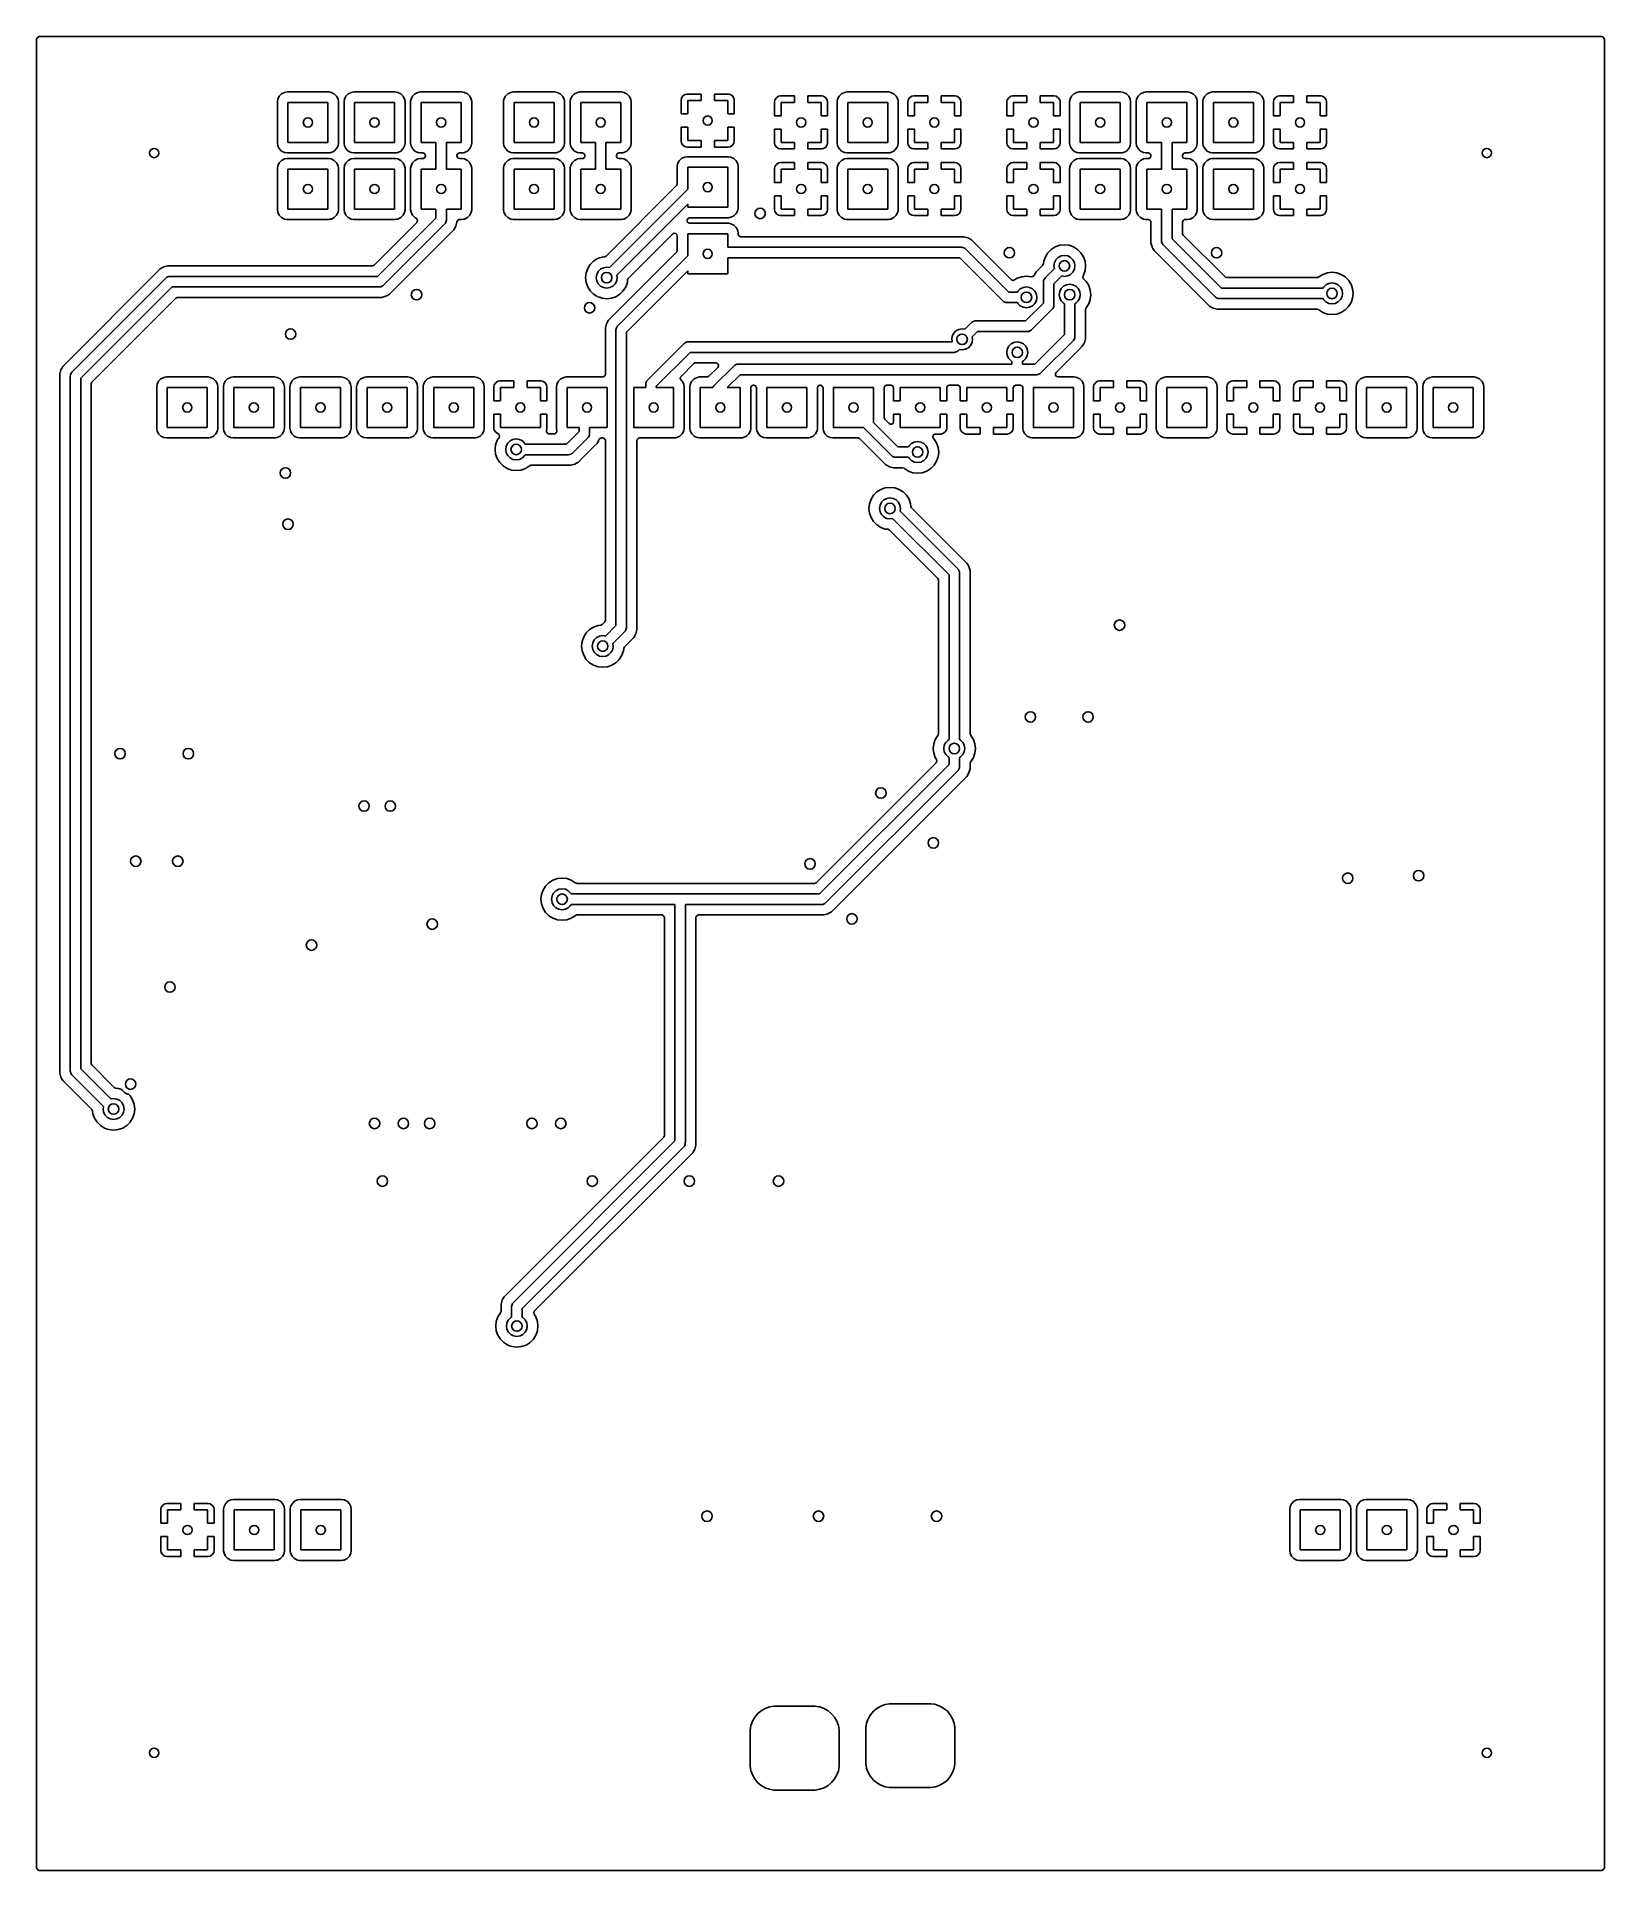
# Model space of a CAD drawing. Extents: x -0.18 to 2.18, y -0.18 to 2.58.
import ezdxf

# ---------------------------------------------------------------- set-up
doc = ezdxf.new("R2010")
doc.units = 0
doc.header["$MEASUREMENT"] = 0
doc.layers.add('BLACK', color=7, linetype='CONTINUOUS')

msp = doc.modelspace()

# ---------------------------------------------------------------- linework, layer by layer
at = {"layer": 'BLACK', "linetype": 'CONTINUOUS'}
for p, q in [((-0.1764, 2.5725), (-0.1756, 2.5748)), ((-0.1764, 2.4789), (-0.1764, 2.5725)), ((-0.1756, 2.5748), (-0.1737, 2.5762)), ((-0.1737, 2.5762), (-0.1725, 2.5764)), ((-0.1725, 2.5764), (2.1725, 2.5764)), ((2.1725, 2.5764), (2.1748, 2.5756)), ((2.1748, 2.5756), (2.1762, 2.5737)), ((2.1762, 2.5737), (2.1764, 2.5725)), ((2.1764, 2.5725), (2.1764, -0.1725)), ((-0.1764, 2.3789), (-0.1764, 2.4789)), ((0.1855, 2.4826), (0.1849, 2.4789)), ((0.1849, 2.4789), (0.1849, 2.4164)), ((0.1878, 2.487), (0.1855, 2.4826)), ((0.1913, 2.4906), (0.1878, 2.487)), ((0.1958, 2.4928), (0.1913, 2.4906)), ((0.1995, 2.4934), (0.1958, 2.4928)), ((0.1958, 2.4928), (0.1958, 2.4928)), ((0.2619, 2.4934), (0.1995, 2.4934)), ((0.1995, 2.4934), (0.1995, 2.4934)), ((0.2007, 2.4176), (0.2007, 2.4776)), ((0.2007, 2.4776), (0.2607, 2.4776)), ((0.2607, 2.4776), (0.2607, 2.4176)), ((0.2656, 2.4928), (0.2619, 2.4934)), ((0.2701, 2.4906), (0.2656, 2.4928)), ((0.2656, 2.4928), (0.2656, 2.4928)), ((0.2736, 2.487), (0.2701, 2.4906)), ((0.2759, 2.4826), (0.2736, 2.487)), ((0.2765, 2.4789), (0.2759, 2.4826)), ((0.2759, 2.4826), (0.2759, 2.4826)), ((0.2759, 2.4826), (0.2759, 2.4826)), ((0.2765, 2.4164), (0.2765, 2.4789)), ((0.2765, 2.4789), (0.2765, 2.4789)), ((0.2765, 2.4789), (0.2765, 2.4789)), ((0.2765, 2.4789), (0.2765, 2.4789)), ((0.2855, 2.4826), (0.2849, 2.4789)), ((0.2849, 2.4789), (0.2849, 2.4164)), ((0.2878, 2.487), (0.2855, 2.4826)), ((0.2913, 2.4906), (0.2878, 2.487)), ((0.2958, 2.4928), (0.2913, 2.4906)), ((0.2995, 2.4934), (0.2958, 2.4928)), ((0.2958, 2.4928), (0.2958, 2.4928)), ((0.3619, 2.4934), (0.2995, 2.4934)), ((0.2995, 2.4934), (0.2995, 2.4934)), ((0.3007, 2.4176), (0.3007, 2.4776)), ((0.3007, 2.4776), (0.3607, 2.4776)), ((0.3607, 2.4776), (0.3607, 2.4176)), ((0.3656, 2.4928), (0.3619, 2.4934)), ((0.3701, 2.4906), (0.3656, 2.4928)), ((0.3656, 2.4928), (0.3656, 2.4928)), ((0.3736, 2.487), (0.3701, 2.4906)), ((0.3759, 2.4826), (0.3736, 2.487)), ((0.3765, 2.4789), (0.3759, 2.4826)), ((0.3759, 2.4826), (0.3759, 2.4826)), ((0.3759, 2.4826), (0.3759, 2.4826)), ((0.3765, 2.4164), (0.3765, 2.4789)), ((0.3765, 2.4789), (0.3765, 2.4789)), ((0.3765, 2.4789), (0.3765, 2.4789)), ((0.3765, 2.4789), (0.3765, 2.4789)), ((0.3855, 2.4826), (0.3849, 2.4789)), ((0.3849, 2.4789), (0.3849, 2.4164)), ((0.3878, 2.487), (0.3855, 2.4826)), ((0.3913, 2.4906), (0.3878, 2.487)), ((0.3958, 2.4928), (0.3913, 2.4906)), ((0.3995, 2.4934), (0.3958, 2.4928)), ((0.3958, 2.4928), (0.3958, 2.4928)), ((0.4619, 2.4934), (0.3995, 2.4934)), ((0.3995, 2.4934), (0.3995, 2.4934)), ((0.4007, 2.4176), (0.4007, 2.4776)), ((0.4007, 2.4776), (0.4607, 2.4776)), ((0.4607, 2.4776), (0.4607, 2.4176)), ((0.4656, 2.4928), (0.4619, 2.4934)), ((0.4701, 2.4906), (0.4656, 2.4928)), ((0.4656, 2.4928), (0.4656, 2.4928)), ((0.4736, 2.487), (0.4701, 2.4906)), ((0.4759, 2.4826), (0.4736, 2.487)), ((0.4765, 2.4789), (0.4759, 2.4826)), ((0.4759, 2.4826), (0.4759, 2.4826)), ((0.4759, 2.4826), (0.4759, 2.4826)), ((0.4765, 2.4164), (0.4765, 2.4789)), ((0.4765, 2.4789), (0.4765, 2.4789)), ((0.4765, 2.4789), (0.4765, 2.4789)), ((0.4765, 2.4789), (0.4765, 2.4789)), ((0.5249, 2.4826), (0.5243, 2.4789)), ((0.5243, 2.4789), (0.5243, 2.4164)), ((0.5272, 2.487), (0.5249, 2.4826)), ((0.5307, 2.4906), (0.5272, 2.487)), ((0.5351, 2.4928), (0.5307, 2.4906)), ((0.5388, 2.4934), (0.5351, 2.4928)), ((0.5351, 2.4928), (0.5351, 2.4928)), ((0.6013, 2.4934), (0.5388, 2.4934)), ((0.5388, 2.4934), (0.5388, 2.4934)), ((0.5401, 2.4176), (0.5401, 2.4776)), ((0.5401, 2.4776), (0.6001, 2.4776)), ((0.6001, 2.4776), (0.6001, 2.4176)), ((0.605, 2.4928), (0.6013, 2.4934)), ((0.6095, 2.4906), (0.605, 2.4928)), ((0.605, 2.4928), (0.605, 2.4928)), ((0.613, 2.487), (0.6095, 2.4906)), ((0.6153, 2.4826), (0.613, 2.487)), ((0.6158, 2.4789), (0.6153, 2.4826)), ((0.6153, 2.4826), (0.6153, 2.4826)), ((0.6153, 2.4826), (0.6153, 2.4826)), ((0.6158, 2.4164), (0.6158, 2.4789)), ((0.6158, 2.4789), (0.6158, 2.4789)), ((0.6158, 2.4789), (0.6158, 2.4789)), ((0.6158, 2.4789), (0.6158, 2.4789)), ((0.6249, 2.4826), (0.6243, 2.4789)), ((0.6243, 2.4789), (0.6243, 2.4164)), ((0.6272, 2.487), (0.6249, 2.4826)), ((0.6307, 2.4906), (0.6272, 2.487)), ((0.6351, 2.4928), (0.6307, 2.4906)), ((0.6388, 2.4934), (0.6351, 2.4928)), ((0.6351, 2.4928), (0.6351, 2.4928)), ((0.7013, 2.4934), (0.6388, 2.4934)), ((0.6388, 2.4934), (0.6388, 2.4934)), ((0.6401, 2.4176), (0.6401, 2.4776)), ((0.6401, 2.4776), (0.7001, 2.4776)), ((0.7001, 2.4776), (0.7001, 2.4176)), ((0.705, 2.4928), (0.7013, 2.4934)), ((0.7095, 2.4906), (0.705, 2.4928)), ((0.705, 2.4928), (0.705, 2.4928)), ((0.713, 2.487), (0.7095, 2.4906)), ((0.7153, 2.4826), (0.713, 2.487)), ((0.7155, 2.4814), (0.7153, 2.4826)), ((0.7153, 2.4826), (0.7153, 2.4826)), ((0.7153, 2.4826), (0.7153, 2.4826)), ((0.7158, 2.4789), (0.7155, 2.4814)), ((0.7158, 2.4164), (0.7158, 2.4789)), ((0.7158, 2.4789), (0.7158, 2.4789)), ((0.7158, 2.4789), (0.7158, 2.4789)), ((0.7158, 2.4789), (0.7158, 2.4789)), ((0.7914, 2.4842), (0.7909, 2.4814)), ((0.7909, 2.4814), (0.7909, 2.4604)), ((0.7936, 2.4875), (0.7914, 2.4842)), ((0.7914, 2.4842), (0.7914, 2.4842)), ((0.7969, 2.4897), (0.7936, 2.4875)), ((0.7936, 2.4875), (0.7936, 2.4875)), ((0.7997, 2.4902), (0.7969, 2.4897)), ((0.7969, 2.4897), (0.7969, 2.4897)), ((0.8207, 2.4902), (0.7997, 2.4902)), ((0.8007, 2.4604), (0.8007, 2.4804)), ((0.8007, 2.4804), (0.8207, 2.4804)), ((0.8207, 2.4804), (0.8207, 2.4902)), ((0.8207, 2.4902), (0.8207, 2.4902)), ((0.8407, 2.4902), (0.8407, 2.4804)), ((0.8617, 2.4902), (0.8407, 2.4902)), ((0.8407, 2.4902), (0.8407, 2.4902)), ((0.8407, 2.4804), (0.8607, 2.4804)), ((0.8607, 2.4804), (0.8607, 2.4604)), ((0.8645, 2.4897), (0.8617, 2.4902)), ((0.8678, 2.4875), (0.8645, 2.4897)), ((0.8645, 2.4897), (0.8645, 2.4897)), ((0.87, 2.4842), (0.8678, 2.4875)), ((0.8678, 2.4875), (0.8678, 2.4875)), ((0.8706, 2.4814), (0.87, 2.4842)), ((0.87, 2.4842), (0.87, 2.4842)), ((0.8706, 2.4786), (0.8706, 2.4814)), ((0.8706, 2.4814), (0.8706, 2.4814)), ((0.8706, 2.4604), (0.8706, 2.4786)), ((0.9316, 2.4815), (0.931, 2.4786)), ((0.931, 2.4786), (0.931, 2.4576)), ((0.9338, 2.4847), (0.9316, 2.4815)), ((0.9316, 2.4815), (0.9316, 2.4815)), ((0.937, 2.4869), (0.9338, 2.4847)), ((0.9338, 2.4847), (0.9338, 2.4847)), ((0.9399, 2.4875), (0.937, 2.4869)), ((0.937, 2.4869), (0.937, 2.4869)), ((0.9609, 2.4875), (0.9399, 2.4875)), ((0.9409, 2.4576), (0.9409, 2.4776)), ((0.9409, 2.4776), (0.9609, 2.4776)), ((0.9609, 2.4776), (0.9609, 2.4875)), ((0.9609, 2.4875), (0.9609, 2.4875)), ((1.0018, 2.4875), (0.9809, 2.4875)), ((0.9809, 2.4875), (0.9809, 2.4875)), ((0.9809, 2.4875), (0.9809, 2.4776)), ((0.9809, 2.4776), (1.0009, 2.4776)), ((1.0009, 2.4776), (1.0009, 2.4576)), ((1.0047, 2.4869), (1.0018, 2.4875)), ((1.008, 2.4847), (1.0047, 2.4869)), ((1.0047, 2.4869), (1.0047, 2.4869)), ((1.0101, 2.4815), (1.008, 2.4847)), ((1.008, 2.4847), (1.008, 2.4847)), ((1.0101, 2.4815), (1.0101, 2.4815)), ((1.0107, 2.4789), (1.0101, 2.4815)), ((1.0107, 2.4786), (1.0107, 2.4789)), ((1.0107, 2.4576), (1.0107, 2.4786)), ((1.0107, 2.4786), (1.0107, 2.4786)), ((1.0257, 2.4826), (1.0251, 2.4789)), ((1.0251, 2.4789), (1.0251, 2.4164)), ((1.028, 2.487), (1.0257, 2.4826)), ((1.0315, 2.4906), (1.028, 2.487)), ((1.0359, 2.4928), (1.0315, 2.4906)), ((1.0396, 2.4934), (1.0359, 2.4928)), ((1.0359, 2.4928), (1.0359, 2.4928)), ((1.1021, 2.4934), (1.0396, 2.4934)), ((1.0396, 2.4934), (1.0396, 2.4934)), ((1.0409, 2.4176), (1.0409, 2.4776)), ((1.0409, 2.4776), (1.1009, 2.4776)), ((1.1009, 2.4776), (1.1009, 2.4176)), ((1.1058, 2.4928), (1.1021, 2.4934)), ((1.1102, 2.4906), (1.1058, 2.4928)), ((1.1058, 2.4928), (1.1058, 2.4928)), ((1.1138, 2.487), (1.1102, 2.4906)), ((1.116, 2.4826), (1.1138, 2.487)), ((1.1166, 2.4789), (1.116, 2.4826)), ((1.116, 2.4826), (1.116, 2.4826)), ((1.116, 2.4826), (1.116, 2.4826)), ((1.1166, 2.4786), (1.1166, 2.4789)), ((1.1166, 2.4789), (1.1166, 2.4789)), ((1.1166, 2.4789), (1.1166, 2.4789)), ((1.1166, 2.4789), (1.1166, 2.4789)), ((1.1166, 2.4164), (1.1166, 2.4786)), ((1.1316, 2.4815), (1.131, 2.4786)), ((1.131, 2.4786), (1.131, 2.4576)), ((1.1338, 2.4847), (1.1316, 2.4815)), ((1.1316, 2.4815), (1.1316, 2.4815)), ((1.137, 2.4869), (1.1338, 2.4847)), ((1.1338, 2.4847), (1.1338, 2.4847)), ((1.1399, 2.4875), (1.137, 2.4869)), ((1.137, 2.4869), (1.137, 2.4869)), ((1.1609, 2.4875), (1.1399, 2.4875)), ((1.1409, 2.4576), (1.1409, 2.4776)), ((1.1409, 2.4776), (1.1609, 2.4776)), ((1.1609, 2.4776), (1.1609, 2.4875)), ((1.1609, 2.4875), (1.1609, 2.4875)), ((1.1809, 2.4875), (1.1809, 2.4776)), ((1.2018, 2.4875), (1.1809, 2.4875)), ((1.1809, 2.4875), (1.1809, 2.4875)), ((1.1809, 2.4776), (1.2009, 2.4776)), ((1.2009, 2.4776), (1.2009, 2.4576)), ((1.2047, 2.4869), (1.2018, 2.4875)), ((1.208, 2.4847), (1.2047, 2.4869)), ((1.2047, 2.4869), (1.2047, 2.4869)), ((1.2101, 2.4815), (1.208, 2.4847)), ((1.208, 2.4847), (1.208, 2.4847)), ((1.2107, 2.4786), (1.2101, 2.4815)), ((1.2101, 2.4815), (1.2101, 2.4815)), ((1.2107, 2.4576), (1.2107, 2.4786)), ((1.2107, 2.4786), (1.2107, 2.4786)), ((1.2804, 2.4815), (1.2798, 2.4786)), ((1.2798, 2.4786), (1.2798, 2.4576)), ((1.2826, 2.4847), (1.2804, 2.4815)), ((1.2804, 2.4815), (1.2804, 2.4815)), ((1.2858, 2.4869), (1.2826, 2.4847)), ((1.2826, 2.4847), (1.2826, 2.4847)), ((1.2887, 2.4875), (1.2858, 2.4869)), ((1.2858, 2.4869), (1.2858, 2.4869)), ((1.3097, 2.4875), (1.2887, 2.4875)), ((1.2897, 2.4576), (1.2897, 2.4776)), ((1.2897, 2.4776), (1.3097, 2.4776)), ((1.3097, 2.4776), (1.3097, 2.4875)), ((1.3097, 2.4875), (1.3097, 2.4875)), ((1.3507, 2.4875), (1.3297, 2.4875)), ((1.3297, 2.4875), (1.3297, 2.4875)), ((1.3297, 2.4875), (1.3297, 2.4776)), ((1.3297, 2.4776), (1.3497, 2.4776)), ((1.3497, 2.4776), (1.3497, 2.4576)), ((1.3535, 2.4869), (1.3507, 2.4875)), ((1.3568, 2.4847), (1.3535, 2.4869)), ((1.3535, 2.4869), (1.3535, 2.4869)), ((1.359, 2.4815), (1.3568, 2.4847)), ((1.3568, 2.4847), (1.3568, 2.4847)), ((1.359, 2.4815), (1.359, 2.4815)), ((1.3595, 2.4789), (1.359, 2.4815)), ((1.3595, 2.4786), (1.3595, 2.4789)), ((1.3595, 2.4576), (1.3595, 2.4786)), ((1.3595, 2.4786), (1.3595, 2.4786)), ((1.3745, 2.4826), (1.3739, 2.4789)), ((1.3739, 2.4789), (1.3739, 2.4164)), ((1.3768, 2.487), (1.3745, 2.4826)), ((1.3803, 2.4906), (1.3768, 2.487)), ((1.3848, 2.4928), (1.3803, 2.4906)), ((1.3884, 2.4934), (1.3848, 2.4928)), ((1.3848, 2.4928), (1.3848, 2.4928)), ((1.4509, 2.4934), (1.3884, 2.4934)), ((1.3884, 2.4934), (1.3884, 2.4934)), ((1.3897, 2.4176), (1.3897, 2.4776)), ((1.3897, 2.4776), (1.4497, 2.4776)), ((1.4497, 2.4776), (1.4497, 2.4176)), ((1.4546, 2.4928), (1.4509, 2.4934)), ((1.4591, 2.4906), (1.4546, 2.4928)), ((1.4546, 2.4928), (1.4546, 2.4928)), ((1.4626, 2.487), (1.4591, 2.4906)), ((1.4649, 2.4826), (1.4626, 2.487)), ((1.4655, 2.4789), (1.4649, 2.4826)), ((1.4649, 2.4826), (1.4649, 2.4826)), ((1.4649, 2.4826), (1.4649, 2.4826)), ((1.4655, 2.4164), (1.4655, 2.4789)), ((1.4655, 2.4789), (1.4655, 2.4789)), ((1.4655, 2.4789), (1.4655, 2.4789)), ((1.4655, 2.4789), (1.4655, 2.4789)), ((1.4745, 2.4826), (1.4739, 2.4789)), ((1.4739, 2.4789), (1.4739, 2.4164)), ((1.4768, 2.487), (1.4745, 2.4826)), ((1.4803, 2.4906), (1.4768, 2.487)), ((1.4848, 2.4928), (1.4803, 2.4906)), ((1.4884, 2.4934), (1.4848, 2.4928)), ((1.4848, 2.4928), (1.4848, 2.4928)), ((1.5509, 2.4934), (1.4884, 2.4934)), ((1.4884, 2.4934), (1.4884, 2.4934)), ((1.4897, 2.4176), (1.4897, 2.4776)), ((1.4897, 2.4776), (1.5497, 2.4776)), ((1.5497, 2.4776), (1.5497, 2.4176)), ((1.5546, 2.4928), (1.5509, 2.4934)), ((1.5591, 2.4906), (1.5546, 2.4928)), ((1.5546, 2.4928), (1.5546, 2.4928)), ((1.5626, 2.487), (1.5591, 2.4906)), ((1.5649, 2.4826), (1.5626, 2.487)), ((1.5655, 2.4789), (1.5649, 2.4826)), ((1.5649, 2.4826), (1.5649, 2.4826)), ((1.5649, 2.4826), (1.5649, 2.4826)), ((1.5655, 2.4164), (1.5655, 2.4789)), ((1.5655, 2.4789), (1.5655, 2.4789)), ((1.5655, 2.4789), (1.5655, 2.4789)), ((1.5655, 2.4789), (1.5655, 2.4789)), ((1.5745, 2.4826), (1.5739, 2.4789)), ((1.5739, 2.4789), (1.5739, 2.4164)), ((1.5768, 2.487), (1.5745, 2.4826)), ((1.5803, 2.4906), (1.5768, 2.487)), ((1.5848, 2.4928), (1.5803, 2.4906)), ((1.5884, 2.4934), (1.5848, 2.4928)), ((1.5848, 2.4928), (1.5848, 2.4928)), ((1.6509, 2.4934), (1.5884, 2.4934)), ((1.5884, 2.4934), (1.5884, 2.4934)), ((1.5897, 2.4176), (1.5897, 2.4776)), ((1.5897, 2.4776), (1.6497, 2.4776)), ((1.6497, 2.4776), (1.6497, 2.4176)), ((1.6546, 2.4928), (1.6509, 2.4934)), ((1.6591, 2.4906), (1.6546, 2.4928)), ((1.6546, 2.4928), (1.6546, 2.4928)), ((1.6626, 2.487), (1.6591, 2.4906)), ((1.6649, 2.4826), (1.6626, 2.487)), ((1.6655, 2.4789), (1.6649, 2.4826)), ((1.6649, 2.4826), (1.6649, 2.4826)), ((1.6649, 2.4826), (1.6649, 2.4826)), ((1.6655, 2.4786), (1.6655, 2.4789)), ((1.6655, 2.4789), (1.6655, 2.4789)), ((1.6655, 2.4789), (1.6655, 2.4789)), ((1.6655, 2.4789), (1.6655, 2.4789)), ((1.6655, 2.4164), (1.6655, 2.4786)), ((1.6804, 2.4815), (1.6798, 2.4786)), ((1.6798, 2.4786), (1.6798, 2.4576)), ((1.6826, 2.4847), (1.6804, 2.4815)), ((1.6804, 2.4815), (1.6804, 2.4815)), ((1.6858, 2.4869), (1.6826, 2.4847)), ((1.6826, 2.4847), (1.6826, 2.4847)), ((1.6887, 2.4875), (1.6858, 2.4869)), ((1.6858, 2.4869), (1.6858, 2.4869)), ((1.7097, 2.4875), (1.6887, 2.4875)), ((1.6897, 2.4576), (1.6897, 2.4776)), ((1.6897, 2.4776), (1.7097, 2.4776)), ((1.7097, 2.4776), (1.7097, 2.4875)), ((1.7097, 2.4875), (1.7097, 2.4875)), ((1.7297, 2.4875), (1.7297, 2.4776)), ((1.7507, 2.4875), (1.7297, 2.4875)), ((1.7297, 2.4875), (1.7297, 2.4875)), ((1.7297, 2.4776), (1.7497, 2.4776)), ((1.7497, 2.4776), (1.7497, 2.4576)), ((1.7535, 2.4869), (1.7507, 2.4875)), ((1.7568, 2.4847), (1.7535, 2.4869)), ((1.7535, 2.4869), (1.7535, 2.4869)), ((1.759, 2.4815), (1.7568, 2.4847)), ((1.7568, 2.4847), (1.7568, 2.4847)), ((1.7595, 2.4786), (1.759, 2.4815)), ((1.759, 2.4815), (1.759, 2.4815)), ((1.7595, 2.4576), (1.7595, 2.4786)), ((1.7595, 2.4786), (1.7595, 2.4786)), ((0.7909, 2.4604), (0.7909, 2.4604)), ((0.7909, 2.4604), (0.8007, 2.4604)), ((0.8607, 2.4604), (0.8706, 2.4604)), ((0.8706, 2.4604), (0.8706, 2.4604)), ((0.931, 2.4576), (0.931, 2.4576)), ((0.931, 2.4576), (0.9409, 2.4576)), ((1.0009, 2.4576), (1.0107, 2.4576)), ((1.0107, 2.4576), (1.0107, 2.4576)), ((1.131, 2.4576), (1.131, 2.4576)), ((1.131, 2.4576), (1.1409, 2.4576)), ((1.2009, 2.4576), (1.2107, 2.4576)), ((1.2107, 2.4576), (1.2107, 2.4576)), ((1.2798, 2.4576), (1.2798, 2.4576)), ((1.2798, 2.4576), (1.2897, 2.4576)), ((1.3497, 2.4576), (1.3595, 2.4576)), ((1.3595, 2.4576), (1.3595, 2.4576)), ((1.6798, 2.4576), (1.6798, 2.4576)), ((1.6798, 2.4576), (1.6897, 2.4576)), ((1.7497, 2.4576), (1.7595, 2.4576)), ((1.7595, 2.4576), (1.7595, 2.4576)), ((0.7909, 2.4404), (0.7909, 2.4404)), ((0.7909, 2.4404), (0.7909, 2.4194)), ((0.8007, 2.4404), (0.7909, 2.4404)), ((0.8007, 2.4204), (0.8007, 2.4404)), ((0.8706, 2.4404), (0.8607, 2.4404)), ((0.8607, 2.4404), (0.8607, 2.4204)), ((0.8706, 2.4194), (0.8706, 2.4404)), ((0.8706, 2.4404), (0.8706, 2.4404)), ((0.931, 2.4376), (0.931, 2.4376)), ((0.931, 2.4376), (0.931, 2.4167)), ((0.9409, 2.4376), (0.931, 2.4376)), ((0.9409, 2.4176), (0.9409, 2.4376)), ((1.0107, 2.4376), (1.0009, 2.4376)), ((1.0009, 2.4376), (1.0009, 2.4176)), ((1.0107, 2.4167), (1.0107, 2.4376)), ((1.0107, 2.4376), (1.0107, 2.4376)), ((1.131, 2.4376), (1.131, 2.4376)), ((1.131, 2.4376), (1.131, 2.4167)), ((1.1409, 2.4376), (1.131, 2.4376)), ((1.1409, 2.4176), (1.1409, 2.4376)), ((1.2107, 2.4376), (1.2009, 2.4376)), ((1.2009, 2.4376), (1.2009, 2.4176)), ((1.2107, 2.4167), (1.2107, 2.4376)), ((1.2107, 2.4376), (1.2107, 2.4376)), ((1.2798, 2.4376), (1.2798, 2.4376)), ((1.2798, 2.4376), (1.2798, 2.4167)), ((1.2897, 2.4376), (1.2798, 2.4376)), ((1.2897, 2.4176), (1.2897, 2.4376)), ((1.3595, 2.4376), (1.3497, 2.4376)), ((1.3497, 2.4376), (1.3497, 2.4176)), ((1.3595, 2.4167), (1.3595, 2.4376)), ((1.3595, 2.4376), (1.3595, 2.4376)), ((1.6798, 2.4376), (1.6798, 2.4376)), ((1.6798, 2.4376), (1.6798, 2.4167)), ((1.6897, 2.4376), (1.6798, 2.4376)), ((1.6897, 2.4176), (1.6897, 2.4376)), ((1.7595, 2.4376), (1.7497, 2.4376)), ((1.7497, 2.4376), (1.7497, 2.4176)), ((1.7595, 2.4167), (1.7595, 2.4376)), ((1.7595, 2.4376), (1.7595, 2.4376)), ((0.1849, 2.4164), (0.1849, 2.4164)), ((0.1849, 2.4164), (0.1855, 2.4127)), ((0.1855, 2.4127), (0.1855, 2.4127)), ((0.1855, 2.4127), (0.1878, 2.4083)), ((0.1878, 2.4083), (0.1913, 2.4047)), ((0.1913, 2.4047), (0.1958, 2.4025)), ((0.1958, 2.4025), (0.1995, 2.4019)), ((0.1995, 2.4019), (0.2619, 2.4019)), ((0.2607, 2.4176), (0.2007, 2.4176)), ((0.2619, 2.4019), (0.2638, 2.4022)), ((0.2619, 2.4019), (0.2619, 2.4019)), ((0.2619, 2.4019), (0.2619, 2.4019)), ((0.2638, 2.4022), (0.2656, 2.4025)), ((0.2656, 2.4025), (0.2701, 2.4047)), ((0.2656, 2.4025), (0.2656, 2.4025)), ((0.2656, 2.4025), (0.2656, 2.4025)), ((0.2701, 2.4047), (0.2736, 2.4083)), ((0.2736, 2.4083), (0.2759, 2.4127)), ((0.2759, 2.4127), (0.2765, 2.4164)), ((0.2849, 2.4164), (0.2849, 2.4164)), ((0.2849, 2.4164), (0.2855, 2.4127)), ((0.2855, 2.4127), (0.2855, 2.4127)), ((0.2855, 2.4127), (0.2878, 2.4083)), ((0.2878, 2.4083), (0.2913, 2.4047)), ((0.2913, 2.4047), (0.2958, 2.4025)), ((0.2958, 2.4025), (0.2995, 2.4019)), ((0.2995, 2.4019), (0.3619, 2.4019)), ((0.3607, 2.4176), (0.3007, 2.4176)), ((0.3619, 2.4019), (0.3638, 2.4022)), ((0.3619, 2.4019), (0.3619, 2.4019)), ((0.3619, 2.4019), (0.3619, 2.4019)), ((0.3638, 2.4022), (0.3656, 2.4025)), ((0.3656, 2.4025), (0.3701, 2.4047)), ((0.3656, 2.4025), (0.3656, 2.4025)), ((0.3656, 2.4025), (0.3656, 2.4025)), ((0.3701, 2.4047), (0.3736, 2.4083)), ((0.3736, 2.4083), (0.3759, 2.4127)), ((0.3759, 2.4127), (0.3765, 2.4164)), ((0.3849, 2.4164), (0.3849, 2.4164)), ((0.3849, 2.4164), (0.3855, 2.4127)), ((0.3855, 2.4127), (0.3855, 2.4127)), ((0.3855, 2.4127), (0.3878, 2.4083)), ((0.3878, 2.4083), (0.3913, 2.4047)), ((0.3913, 2.4047), (0.3958, 2.4025)), ((0.3958, 2.4025), (0.3995, 2.4019)), ((0.3995, 2.4019), (0.4032, 2.4019)), ((0.4228, 2.4176), (0.4007, 2.4176)), ((0.4032, 2.4019), (0.4055, 2.4011)), ((0.4063, 2.395), (0.4044, 2.3936)), ((0.4055, 2.4011), (0.4069, 2.3992)), ((0.4071, 2.3973), (0.4063, 2.395)), ((0.4069, 2.3992), (0.4071, 2.398)), ((0.4071, 2.398), (0.4071, 2.3973)), ((0.4228, 2.3776), (0.4228, 2.4176)), ((0.4607, 2.4176), (0.4386, 2.4176)), ((0.4386, 2.4176), (0.4386, 2.3776)), ((0.4544, 2.398), (0.4551, 2.4003)), ((0.4544, 2.3973), (0.4544, 2.398)), ((0.4545, 2.3961), (0.4544, 2.3973)), ((0.456, 2.3941), (0.4545, 2.3961)), ((0.4551, 2.4003), (0.457, 2.4017)), ((0.457, 2.4017), (0.4582, 2.4019)), ((0.4582, 2.4019), (0.4619, 2.4019)), ((0.4619, 2.4019), (0.4638, 2.4022)), ((0.4619, 2.4019), (0.4619, 2.4019)), ((0.4638, 2.4022), (0.4656, 2.4025)), ((0.4656, 2.4025), (0.4701, 2.4047)), ((0.4656, 2.4025), (0.4656, 2.4025)), ((0.4656, 2.4025), (0.4656, 2.4025)), ((0.4701, 2.4047), (0.4736, 2.4083)), ((0.4736, 2.4083), (0.4759, 2.4127)), ((0.4759, 2.4127), (0.4765, 2.4164)), ((0.5243, 2.4164), (0.5243, 2.4164)), ((0.5243, 2.4164), (0.5249, 2.4127)), ((0.5249, 2.4127), (0.5249, 2.4127)), ((0.5249, 2.4127), (0.5272, 2.4083)), ((0.5272, 2.4083), (0.5307, 2.4047)), ((0.5307, 2.4047), (0.5351, 2.4025)), ((0.5351, 2.4025), (0.5388, 2.4019)), ((0.5388, 2.4019), (0.6013, 2.4019)), ((0.6001, 2.4176), (0.5401, 2.4176)), ((0.6013, 2.4019), (0.6032, 2.4022)), ((0.6013, 2.4019), (0.6013, 2.4019)), ((0.6013, 2.4019), (0.6013, 2.4019)), ((0.6032, 2.4022), (0.605, 2.4025)), ((0.605, 2.4025), (0.6095, 2.4047)), ((0.605, 2.4025), (0.605, 2.4025)), ((0.605, 2.4025), (0.605, 2.4025)), ((0.6095, 2.4047), (0.613, 2.4083)), ((0.613, 2.4083), (0.6153, 2.4127)), ((0.6153, 2.4127), (0.6158, 2.4164)), ((0.6243, 2.4164), (0.6243, 2.4164)), ((0.6243, 2.4164), (0.6249, 2.4127)), ((0.6249, 2.4127), (0.6249, 2.4127)), ((0.6249, 2.4127), (0.6272, 2.4083)), ((0.6272, 2.4083), (0.6307, 2.4047)), ((0.6307, 2.4047), (0.6351, 2.4025)), ((0.6351, 2.4025), (0.6388, 2.4019)), ((0.6388, 2.4019), (0.6425, 2.4019)), ((0.6622, 2.4176), (0.6401, 2.4176)), ((0.6425, 2.4019), (0.6448, 2.4011)), ((0.6457, 2.395), (0.6437, 2.3936)), ((0.6448, 2.4011), (0.6462, 2.3992)), ((0.6464, 2.3973), (0.6457, 2.395)), ((0.6462, 2.3992), (0.6464, 2.398)), ((0.6464, 2.398), (0.6464, 2.3973)), ((0.6622, 2.3776), (0.6622, 2.4176)), ((0.7001, 2.4176), (0.678, 2.4176)), ((0.678, 2.4176), (0.678, 2.3776)), ((0.6937, 2.398), (0.6945, 2.4003)), ((0.6937, 2.3973), (0.6937, 2.398)), ((0.6939, 2.3961), (0.6937, 2.3973)), ((0.6953, 2.3941), (0.6939, 2.3961)), ((0.6945, 2.4003), (0.6964, 2.4017)), ((0.6964, 2.4017), (0.6976, 2.4019)), ((0.6976, 2.4019), (0.7013, 2.4019)), ((0.7013, 2.4019), (0.7032, 2.4022)), ((0.7013, 2.4019), (0.7013, 2.4019)), ((0.7032, 2.4022), (0.705, 2.4025)), ((0.705, 2.4025), (0.7095, 2.4047)), ((0.705, 2.4025), (0.705, 2.4025)), ((0.705, 2.4025), (0.705, 2.4025)), ((0.7095, 2.4047), (0.713, 2.4083)), ((0.713, 2.4083), (0.7153, 2.4127)), ((0.7153, 2.4127), (0.7158, 2.4164)), ((0.7909, 2.4194), (0.7914, 2.4166)), ((0.7958, 2.3956), (0.7913, 2.3933)), ((0.7914, 2.4166), (0.7914, 2.4166)), ((0.7914, 2.4166), (0.7936, 2.4133)), ((0.7936, 2.4133), (0.7936, 2.4133)), ((0.7936, 2.4133), (0.7969, 2.4111)), ((0.7995, 2.3962), (0.7958, 2.3956)), ((0.7958, 2.3956), (0.7958, 2.3956)), ((0.7969, 2.4111), (0.7969, 2.4111)), ((0.7969, 2.4111), (0.7997, 2.4106)), ((0.8619, 2.3962), (0.7995, 2.3962)), ((0.7995, 2.3962), (0.7995, 2.3962)), ((0.7997, 2.4106), (0.7997, 2.4106)), ((0.7997, 2.4106), (0.8207, 2.4106)), ((0.8207, 2.4204), (0.8007, 2.4204)), ((0.8207, 2.4106), (0.8207, 2.4204)), ((0.8207, 2.4106), (0.8207, 2.4106)), ((0.8607, 2.4204), (0.8407, 2.4204)), ((0.8407, 2.4204), (0.8407, 2.4106)), ((0.8407, 2.4106), (0.8407, 2.4106)), ((0.8407, 2.4106), (0.8617, 2.4106)), ((0.8617, 2.4106), (0.8645, 2.4111)), ((0.8617, 2.4106), (0.8617, 2.4106)), ((0.8656, 2.3956), (0.8619, 2.3962)), ((0.8645, 2.4111), (0.8678, 2.4133)), ((0.8645, 2.4111), (0.8645, 2.4111)), ((0.8701, 2.3933), (0.8656, 2.3956)), ((0.8656, 2.3956), (0.8656, 2.3956)), ((0.8678, 2.4133), (0.87, 2.4166)), ((0.8678, 2.4133), (0.8678, 2.4133)), ((0.87, 2.4166), (0.8706, 2.4194)), ((0.87, 2.4166), (0.87, 2.4166)), ((0.8706, 2.4194), (0.8706, 2.4194)), ((0.931, 2.4167), (0.9316, 2.4138)), ((0.9316, 2.4138), (0.9316, 2.4138)), ((0.9316, 2.4138), (0.9338, 2.4105)), ((0.9338, 2.4105), (0.9338, 2.4105)), ((0.9338, 2.4105), (0.937, 2.4084)), ((0.937, 2.4084), (0.937, 2.4084)), ((0.937, 2.4084), (0.9399, 2.4078)), ((0.9399, 2.4078), (0.9399, 2.4078)), ((0.9399, 2.4078), (0.9609, 2.4078)), ((0.9609, 2.4176), (0.9409, 2.4176)), ((0.9609, 2.4078), (0.9609, 2.4176)), ((0.9609, 2.4078), (0.9609, 2.4078)), ((1.0009, 2.4176), (0.9809, 2.4176)), ((0.9809, 2.4176), (0.9809, 2.4078)), ((0.9809, 2.4078), (0.9809, 2.4078)), ((0.9809, 2.4078), (1.0018, 2.4078)), ((1.0018, 2.4078), (1.0047, 2.4084)), ((1.0018, 2.4078), (1.0018, 2.4078)), ((1.0047, 2.4084), (1.008, 2.4105)), ((1.0047, 2.4084), (1.0047, 2.4084)), ((1.008, 2.4105), (1.0101, 2.4138)), ((1.008, 2.4105), (1.008, 2.4105)), ((1.0101, 2.4138), (1.0107, 2.4167)), ((1.0101, 2.4138), (1.0101, 2.4138)), ((1.0107, 2.4167), (1.0107, 2.4167)), ((1.0251, 2.4164), (1.0251, 2.4164)), ((1.0251, 2.4164), (1.0257, 2.4127)), ((1.0257, 2.4127), (1.0257, 2.4127)), ((1.0257, 2.4127), (1.028, 2.4083)), ((1.028, 2.4083), (1.0315, 2.4047)), ((1.0315, 2.4047), (1.0359, 2.4025)), ((1.0359, 2.4025), (1.0396, 2.4019)), ((1.0396, 2.4019), (1.1021, 2.4019)), ((1.1009, 2.4176), (1.0409, 2.4176)), ((1.1021, 2.4019), (1.104, 2.4022)), ((1.1021, 2.4019), (1.1021, 2.4019)), ((1.1021, 2.4019), (1.1021, 2.4019)), ((1.104, 2.4022), (1.1058, 2.4025)), ((1.1058, 2.4025), (1.1102, 2.4047)), ((1.1058, 2.4025), (1.1058, 2.4025)), ((1.1058, 2.4025), (1.1058, 2.4025)), ((1.1102, 2.4047), (1.1138, 2.4083)), ((1.1138, 2.4083), (1.116, 2.4127)), ((1.116, 2.4127), (1.1166, 2.4164)), ((1.131, 2.4167), (1.1316, 2.4138)), ((1.1316, 2.4138), (1.1316, 2.4138)), ((1.1316, 2.4138), (1.1338, 2.4105)), ((1.1338, 2.4105), (1.1338, 2.4105)), ((1.1338, 2.4105), (1.137, 2.4084)), ((1.137, 2.4084), (1.137, 2.4084)), ((1.137, 2.4084), (1.1399, 2.4078)), ((1.1399, 2.4078), (1.1399, 2.4078)), ((1.1399, 2.4078), (1.1609, 2.4078)), ((1.1609, 2.4176), (1.1409, 2.4176)), ((1.1609, 2.4078), (1.1609, 2.4176)), ((1.1609, 2.4078), (1.1609, 2.4078)), ((1.2009, 2.4176), (1.1809, 2.4176)), ((1.1809, 2.4176), (1.1809, 2.4078)), ((1.1809, 2.4078), (1.1809, 2.4078)), ((1.1809, 2.4078), (1.2018, 2.4078)), ((1.2018, 2.4078), (1.2047, 2.4084)), ((1.2018, 2.4078), (1.2018, 2.4078)), ((1.2047, 2.4084), (1.208, 2.4105)), ((1.2047, 2.4084), (1.2047, 2.4084)), ((1.208, 2.4105), (1.2101, 2.4138)), ((1.208, 2.4105), (1.208, 2.4105)), ((1.2101, 2.4138), (1.2107, 2.4167)), ((1.2101, 2.4138), (1.2101, 2.4138)), ((1.2107, 2.4167), (1.2107, 2.4167)), ((1.2798, 2.4167), (1.2804, 2.4138)), ((1.2804, 2.4138), (1.2804, 2.4138)), ((1.2804, 2.4138), (1.2826, 2.4105)), ((1.2826, 2.4105), (1.2826, 2.4105)), ((1.2826, 2.4105), (1.2858, 2.4084)), ((1.2858, 2.4084), (1.2858, 2.4084)), ((1.2858, 2.4084), (1.2887, 2.4078)), ((1.2887, 2.4078), (1.2887, 2.4078)), ((1.2887, 2.4078), (1.3097, 2.4078)), ((1.3097, 2.4176), (1.2897, 2.4176)), ((1.3097, 2.4078), (1.3097, 2.4176)), ((1.3097, 2.4078), (1.3097, 2.4078)), ((1.3497, 2.4176), (1.3297, 2.4176)), ((1.3297, 2.4176), (1.3297, 2.4078)), ((1.3297, 2.4078), (1.3297, 2.4078)), ((1.3297, 2.4078), (1.3507, 2.4078)), ((1.3507, 2.4078), (1.3535, 2.4084)), ((1.3507, 2.4078), (1.3507, 2.4078)), ((1.3535, 2.4084), (1.3568, 2.4105)), ((1.3535, 2.4084), (1.3535, 2.4084)), ((1.3568, 2.4105), (1.359, 2.4138)), ((1.3568, 2.4105), (1.3568, 2.4105)), ((1.359, 2.4138), (1.3595, 2.4167)), ((1.359, 2.4138), (1.359, 2.4138)), ((1.3595, 2.4167), (1.3595, 2.4167)), ((1.3739, 2.4164), (1.3739, 2.4164)), ((1.3739, 2.4164), (1.3745, 2.4127)), ((1.3745, 2.4127), (1.3745, 2.4127)), ((1.3745, 2.4127), (1.3768, 2.4083)), ((1.3768, 2.4083), (1.3803, 2.4047)), ((1.3803, 2.4047), (1.3848, 2.4025)), ((1.3848, 2.4025), (1.3884, 2.4019)), ((1.3884, 2.4019), (1.4509, 2.4019)), ((1.4497, 2.4176), (1.3897, 2.4176)), ((1.4509, 2.4019), (1.4528, 2.4022)), ((1.4509, 2.4019), (1.4509, 2.4019)), ((1.4509, 2.4019), (1.4509, 2.4019)), ((1.4528, 2.4022), (1.4546, 2.4025)), ((1.4546, 2.4025), (1.4591, 2.4047)), ((1.4546, 2.4025), (1.4546, 2.4025)), ((1.4546, 2.4025), (1.4546, 2.4025)), ((1.4591, 2.4047), (1.4626, 2.4083)), ((1.4626, 2.4083), (1.4649, 2.4127)), ((1.4649, 2.4127), (1.4655, 2.4164)), ((1.4739, 2.4164), (1.4739, 2.4164)), ((1.4739, 2.4164), (1.4745, 2.4127)), ((1.4745, 2.4127), (1.4745, 2.4127)), ((1.4745, 2.4127), (1.4768, 2.4083)), ((1.4768, 2.4083), (1.4803, 2.4047)), ((1.4803, 2.4047), (1.4848, 2.4025)), ((1.4848, 2.4025), (1.4884, 2.4019)), ((1.4884, 2.4019), (1.4921, 2.4019)), ((1.5118, 2.4176), (1.4897, 2.4176)), ((1.4921, 2.4019), (1.4944, 2.4011)), ((1.4953, 2.395), (1.4934, 2.3936)), ((1.4944, 2.4011), (1.4959, 2.3992)), ((1.496, 2.3973), (1.4953, 2.395)), ((1.4959, 2.3992), (1.496, 2.398)), ((1.496, 2.398), (1.496, 2.3973)), ((1.5118, 2.3776), (1.5118, 2.4176)), ((1.5497, 2.4176), (1.5276, 2.4176)), ((1.5276, 2.4176), (1.5276, 2.3776)), ((1.5433, 2.398), (1.5441, 2.4003)), ((1.5433, 2.3973), (1.5433, 2.398)), ((1.5435, 2.3961), (1.5433, 2.3973)), ((1.5449, 2.3941), (1.5435, 2.3961)), ((1.5441, 2.4003), (1.546, 2.4017)), ((1.546, 2.4017), (1.5472, 2.4019)), ((1.5472, 2.4019), (1.5509, 2.4019)), ((1.5509, 2.4019), (1.5528, 2.4022)), ((1.5509, 2.4019), (1.5509, 2.4019)), ((1.5528, 2.4022), (1.5546, 2.4025)), ((1.5546, 2.4025), (1.5591, 2.4047)), ((1.5546, 2.4025), (1.5546, 2.4025)), ((1.5546, 2.4025), (1.5546, 2.4025)), ((1.5591, 2.4047), (1.5626, 2.4083)), ((1.5626, 2.4083), (1.5649, 2.4127)), ((1.5649, 2.4127), (1.5655, 2.4164)), ((1.5739, 2.4164), (1.5739, 2.4164)), ((1.5739, 2.4164), (1.5745, 2.4127)), ((1.5745, 2.4127), (1.5745, 2.4127)), ((1.5745, 2.4127), (1.5768, 2.4083)), ((1.5768, 2.4083), (1.5803, 2.4047)), ((1.5803, 2.4047), (1.5848, 2.4025)), ((1.5848, 2.4025), (1.5884, 2.4019)), ((1.5884, 2.4019), (1.6509, 2.4019)), ((1.6497, 2.4176), (1.5897, 2.4176)), ((1.6509, 2.4019), (1.6528, 2.4022)), ((1.6509, 2.4019), (1.6509, 2.4019)), ((1.6509, 2.4019), (1.6509, 2.4019)), ((1.6528, 2.4022), (1.6546, 2.4025)), ((1.6546, 2.4025), (1.6591, 2.4047)), ((1.6546, 2.4025), (1.6546, 2.4025)), ((1.6546, 2.4025), (1.6546, 2.4025)), ((1.6591, 2.4047), (1.6626, 2.4083)), ((1.6626, 2.4083), (1.6649, 2.4127)), ((1.6649, 2.4127), (1.6655, 2.4164)), ((1.6798, 2.4167), (1.6804, 2.4138)), ((1.6804, 2.4138), (1.6804, 2.4138)), ((1.6804, 2.4138), (1.6826, 2.4105)), ((1.6826, 2.4105), (1.6826, 2.4105)), ((1.6826, 2.4105), (1.6858, 2.4084)), ((1.6858, 2.4084), (1.6858, 2.4084)), ((1.6858, 2.4084), (1.6887, 2.4078)), ((1.6887, 2.4078), (1.6887, 2.4078)), ((1.6887, 2.4078), (1.7097, 2.4078)), ((1.7097, 2.4176), (1.6897, 2.4176)), ((1.7097, 2.4078), (1.7097, 2.4176)), ((1.7097, 2.4078), (1.7097, 2.4078)), ((1.7497, 2.4176), (1.7297, 2.4176)), ((1.7297, 2.4176), (1.7297, 2.4078)), ((1.7297, 2.4078), (1.7297, 2.4078)), ((1.7297, 2.4078), (1.7507, 2.4078)), ((1.7507, 2.4078), (1.7535, 2.4084)), ((1.7507, 2.4078), (1.7507, 2.4078)), ((1.7535, 2.4084), (1.7568, 2.4105)), ((1.7535, 2.4084), (1.7535, 2.4084)), ((1.7568, 2.4105), (1.759, 2.4138)), ((1.7568, 2.4105), (1.7568, 2.4105)), ((1.759, 2.4138), (1.7595, 2.4167)), ((1.759, 2.4138), (1.759, 2.4138)), ((1.7595, 2.4167), (1.7595, 2.4167)), ((-0.1764, 2.07), (-0.1764, 2.3789)), ((0.1855, 2.3826), (0.1849, 2.3789)), ((0.1849, 2.3789), (0.1849, 2.3164)), ((0.1878, 2.387), (0.1855, 2.3826)), ((0.1913, 2.3906), (0.1878, 2.387)), ((0.1958, 2.3928), (0.1913, 2.3906)), ((0.1995, 2.3934), (0.1958, 2.3928)), ((0.1958, 2.3928), (0.1958, 2.3928)), ((0.2619, 2.3934), (0.1995, 2.3934)), ((0.1995, 2.3934), (0.1995, 2.3934)), ((0.2007, 2.3176), (0.2007, 2.3776)), ((0.2007, 2.3776), (0.2607, 2.3776)), ((0.2607, 2.3776), (0.2607, 2.3176)), ((0.2656, 2.3928), (0.2619, 2.3934)), ((0.2701, 2.3906), (0.2656, 2.3928)), ((0.2656, 2.3928), (0.2656, 2.3928)), ((0.2736, 2.387), (0.2701, 2.3906)), ((0.2759, 2.3826), (0.2736, 2.387)), ((0.2765, 2.3789), (0.2759, 2.3826)), ((0.2759, 2.3826), (0.2759, 2.3826)), ((0.2759, 2.3826), (0.2759, 2.3826)), ((0.2765, 2.3164), (0.2765, 2.3789)), ((0.2765, 2.3789), (0.2765, 2.3789)), ((0.2765, 2.3789), (0.2765, 2.3789)), ((0.2765, 2.3789), (0.2765, 2.3789)), ((0.2855, 2.3826), (0.2849, 2.3789)), ((0.2849, 2.3789), (0.2849, 2.3164)), ((0.2878, 2.387), (0.2855, 2.3826)), ((0.2913, 2.3906), (0.2878, 2.387)), ((0.2958, 2.3928), (0.2913, 2.3906)), ((0.2995, 2.3934), (0.2958, 2.3928)), ((0.2958, 2.3928), (0.2958, 2.3928)), ((0.3619, 2.3934), (0.2995, 2.3934)), ((0.2995, 2.3934), (0.2995, 2.3934)), ((0.3007, 2.3176), (0.3007, 2.3776)), ((0.3007, 2.3776), (0.3607, 2.3776)), ((0.3607, 2.3776), (0.3607, 2.3176)), ((0.3656, 2.3928), (0.3619, 2.3934)), ((0.3701, 2.3906), (0.3656, 2.3928)), ((0.3656, 2.3928), (0.3656, 2.3928)), ((0.3736, 2.387), (0.3701, 2.3906)), ((0.3759, 2.3826), (0.3736, 2.387)), ((0.3765, 2.3789), (0.3759, 2.3826)), ((0.3759, 2.3826), (0.3759, 2.3826)), ((0.3759, 2.3826), (0.3759, 2.3826)), ((0.3765, 2.3164), (0.3765, 2.3789)), ((0.3765, 2.3789), (0.3765, 2.3789)), ((0.3765, 2.3789), (0.3765, 2.3789)), ((0.3765, 2.3789), (0.3765, 2.3789)), ((0.3855, 2.3826), (0.3849, 2.3789)), ((0.3849, 2.3789), (0.3849, 2.3164)), ((0.3878, 2.387), (0.3855, 2.3826)), ((0.3913, 2.3906), (0.3878, 2.387)), ((0.3958, 2.3928), (0.3913, 2.3906)), ((0.3995, 2.3934), (0.3958, 2.3928)), ((0.3958, 2.3928), (0.3958, 2.3928)), ((0.4032, 2.3934), (0.3995, 2.3934)), ((0.3995, 2.3934), (0.3995, 2.3934)), ((0.4007, 2.3176), (0.4007, 2.3776)), ((0.4007, 2.3776), (0.4228, 2.3776)), ((0.4044, 2.3936), (0.4032, 2.3934)), ((0.4386, 2.3776), (0.4607, 2.3776)), ((0.4582, 2.3934), (0.456, 2.3941)), ((0.4619, 2.3934), (0.4582, 2.3934)), ((0.4607, 2.3776), (0.4607, 2.3176)), ((0.4656, 2.3928), (0.4619, 2.3934)), ((0.4619, 2.3934), (0.4619, 2.3934)), ((0.4701, 2.3906), (0.4656, 2.3928)), ((0.4656, 2.3928), (0.4656, 2.3928)), ((0.4736, 2.387), (0.4701, 2.3906)), ((0.4759, 2.3826), (0.4736, 2.387)), ((0.4765, 2.3789), (0.4759, 2.3826)), ((0.4759, 2.3826), (0.4759, 2.3826)), ((0.4759, 2.3826), (0.4759, 2.3826)), ((0.4765, 2.3164), (0.4765, 2.3789)), ((0.4765, 2.3789), (0.4765, 2.3789)), ((0.4765, 2.3789), (0.4765, 2.3789)), ((0.4765, 2.3789), (0.4765, 2.3789)), ((0.5249, 2.3826), (0.5243, 2.3789)), ((0.5243, 2.3789), (0.5243, 2.3164)), ((0.5272, 2.387), (0.5249, 2.3826)), ((0.5307, 2.3906), (0.5272, 2.387)), ((0.5351, 2.3928), (0.5307, 2.3906)), ((0.5388, 2.3934), (0.5351, 2.3928)), ((0.5351, 2.3928), (0.5351, 2.3928)), ((0.6013, 2.3934), (0.5388, 2.3934)), ((0.5388, 2.3934), (0.5388, 2.3934)), ((0.5401, 2.3176), (0.5401, 2.3776)), ((0.5401, 2.3776), (0.6001, 2.3776)), ((0.6001, 2.3776), (0.6001, 2.3176)), ((0.605, 2.3928), (0.6013, 2.3934)), ((0.6095, 2.3906), (0.605, 2.3928)), ((0.605, 2.3928), (0.605, 2.3928)), ((0.613, 2.387), (0.6095, 2.3906)), ((0.6153, 2.3826), (0.613, 2.387)), ((0.6158, 2.3789), (0.6153, 2.3826)), ((0.6153, 2.3826), (0.6153, 2.3826)), ((0.6153, 2.3826), (0.6153, 2.3826)), ((0.6158, 2.3164), (0.6158, 2.3789)), ((0.6158, 2.3789), (0.6158, 2.3789)), ((0.6158, 2.3789), (0.6158, 2.3789)), ((0.6158, 2.3789), (0.6158, 2.3789)), ((0.6249, 2.3826), (0.6243, 2.3789)), ((0.6243, 2.3789), (0.6243, 2.3164)), ((0.6272, 2.387), (0.6249, 2.3826)), ((0.6307, 2.3906), (0.6272, 2.387)), ((0.6351, 2.3928), (0.6307, 2.3906)), ((0.6388, 2.3934), (0.6351, 2.3928)), ((0.6351, 2.3928), (0.6351, 2.3928)), ((0.6425, 2.3934), (0.6388, 2.3934)), ((0.6388, 2.3934), (0.6388, 2.3934)), ((0.6401, 2.3176), (0.6401, 2.3776)), ((0.6401, 2.3776), (0.6622, 2.3776)), ((0.6437, 2.3936), (0.6425, 2.3934)), ((0.678, 2.3776), (0.7001, 2.3776)), ((0.6976, 2.3934), (0.6953, 2.3941)), ((0.7013, 2.3934), (0.6976, 2.3934)), ((0.7001, 2.3776), (0.7001, 2.3176)), ((0.705, 2.3928), (0.7013, 2.3934)), ((0.7013, 2.3934), (0.7013, 2.3934)), ((0.7095, 2.3906), (0.705, 2.3928)), ((0.705, 2.3928), (0.705, 2.3928)), ((0.713, 2.387), (0.7095, 2.3906)), ((0.7153, 2.3826), (0.713, 2.387)), ((0.7158, 2.3789), (0.7153, 2.3826)), ((0.7153, 2.3826), (0.7153, 2.3826)), ((0.7153, 2.3826), (0.7153, 2.3826)), ((0.7158, 2.3164), (0.7158, 2.3789)), ((0.7158, 2.3789), (0.7158, 2.3789)), ((0.7158, 2.3789), (0.7158, 2.3789)), ((0.7158, 2.3789), (0.7158, 2.3789)), ((0.7855, 2.3853), (0.7849, 2.3816)), ((0.7849, 2.3816), (0.7849, 2.3554)), ((0.7878, 2.3898), (0.7855, 2.3853)), ((0.7913, 2.3933), (0.7878, 2.3898)), ((0.8007, 2.3473), (0.8007, 2.3804)), ((0.8007, 2.3804), (0.8607, 2.3804)), ((0.8607, 2.3804), (0.8607, 2.3204)), ((0.8736, 2.3898), (0.8701, 2.3933)), ((0.8759, 2.3853), (0.8736, 2.3898)), ((0.8765, 2.3816), (0.8759, 2.3853)), ((0.8759, 2.3853), (0.8759, 2.3853)), ((0.8759, 2.3853), (0.8759, 2.3853)), ((0.8765, 2.3786), (0.8765, 2.3816)), ((0.8765, 2.3816), (0.8765, 2.3816)), ((0.8765, 2.3816), (0.8765, 2.3816)), ((0.8765, 2.3816), (0.8765, 2.3816)), ((0.8765, 2.3192), (0.8765, 2.3786)), ((0.9316, 2.3815), (0.931, 2.3786)), ((0.931, 2.3786), (0.931, 2.3576)), ((0.9338, 2.3847), (0.9316, 2.3815)), ((0.9316, 2.3815), (0.9316, 2.3815)), ((0.937, 2.3869), (0.9338, 2.3847)), ((0.9338, 2.3847), (0.9338, 2.3847)), ((0.9399, 2.3875), (0.937, 2.3869)), ((0.937, 2.3869), (0.937, 2.3869)), ((0.9609, 2.3875), (0.9399, 2.3875)), ((0.9409, 2.3576), (0.9409, 2.3776)), ((0.9409, 2.3776), (0.9609, 2.3776)), ((0.9609, 2.3776), (0.9609, 2.3875)), ((0.9609, 2.3875), (0.9609, 2.3875)), ((1.0018, 2.3875), (0.9809, 2.3875)), ((0.9809, 2.3875), (0.9809, 2.3875)), ((0.9809, 2.3875), (0.9809, 2.3776)), ((0.9809, 2.3776), (1.0009, 2.3776)), ((1.0009, 2.3776), (1.0009, 2.3576)), ((1.0047, 2.3869), (1.0018, 2.3875)), ((1.008, 2.3847), (1.0047, 2.3869)), ((1.0047, 2.3869), (1.0047, 2.3869)), ((1.0101, 2.3815), (1.008, 2.3847)), ((1.008, 2.3847), (1.008, 2.3847)), ((1.0101, 2.3815), (1.0101, 2.3815)), ((1.0107, 2.3789), (1.0101, 2.3815)), ((1.0107, 2.3786), (1.0107, 2.3789)), ((1.0107, 2.3576), (1.0107, 2.3786)), ((1.0107, 2.3786), (1.0107, 2.3786)), ((1.0257, 2.3826), (1.0251, 2.3789)), ((1.0251, 2.3789), (1.0251, 2.3164)), ((1.028, 2.387), (1.0257, 2.3826)), ((1.0315, 2.3906), (1.028, 2.387)), ((1.0359, 2.3928), (1.0315, 2.3906)), ((1.0396, 2.3934), (1.0359, 2.3928)), ((1.0359, 2.3928), (1.0359, 2.3928)), ((1.1021, 2.3934), (1.0396, 2.3934)), ((1.0396, 2.3934), (1.0396, 2.3934)), ((1.0409, 2.3176), (1.0409, 2.3776)), ((1.0409, 2.3776), (1.1009, 2.3776)), ((1.1009, 2.3776), (1.1009, 2.3176)), ((1.1058, 2.3928), (1.1021, 2.3934)), ((1.1102, 2.3906), (1.1058, 2.3928)), ((1.1058, 2.3928), (1.1058, 2.3928)), ((1.1138, 2.387), (1.1102, 2.3906)), ((1.116, 2.3826), (1.1138, 2.387)), ((1.1166, 2.3789), (1.116, 2.3826)), ((1.116, 2.3826), (1.116, 2.3826)), ((1.116, 2.3826), (1.116, 2.3826)), ((1.1166, 2.3786), (1.1166, 2.3789)), ((1.1166, 2.3789), (1.1166, 2.3789)), ((1.1166, 2.3789), (1.1166, 2.3789)), ((1.1166, 2.3789), (1.1166, 2.3789)), ((1.1166, 2.3164), (1.1166, 2.3786)), ((1.1316, 2.3815), (1.131, 2.3786)), ((1.131, 2.3786), (1.131, 2.3576)), ((1.1338, 2.3847), (1.1316, 2.3815)), ((1.1316, 2.3815), (1.1316, 2.3815)), ((1.137, 2.3869), (1.1338, 2.3847)), ((1.1338, 2.3847), (1.1338, 2.3847)), ((1.1399, 2.3875), (1.137, 2.3869)), ((1.137, 2.3869), (1.137, 2.3869)), ((1.1609, 2.3875), (1.1399, 2.3875)), ((1.1409, 2.3576), (1.1409, 2.3776)), ((1.1409, 2.3776), (1.1609, 2.3776)), ((1.1609, 2.3776), (1.1609, 2.3875)), ((1.1609, 2.3875), (1.1609, 2.3875)), ((1.1809, 2.3875), (1.1809, 2.3776)), ((1.2018, 2.3875), (1.1809, 2.3875)), ((1.1809, 2.3875), (1.1809, 2.3875)), ((1.1809, 2.3776), (1.2009, 2.3776)), ((1.2009, 2.3776), (1.2009, 2.3576)), ((1.2047, 2.3869), (1.2018, 2.3875)), ((1.208, 2.3847), (1.2047, 2.3869)), ((1.2047, 2.3869), (1.2047, 2.3869)), ((1.2101, 2.3815), (1.208, 2.3847)), ((1.208, 2.3847), (1.208, 2.3847)), ((1.2107, 2.3786), (1.2101, 2.3815)), ((1.2101, 2.3815), (1.2101, 2.3815)), ((1.2107, 2.3576), (1.2107, 2.3786)), ((1.2107, 2.3786), (1.2107, 2.3786)), ((1.2804, 2.3815), (1.2798, 2.3786)), ((1.2798, 2.3786), (1.2798, 2.3576)), ((1.2826, 2.3847), (1.2804, 2.3815)), ((1.2804, 2.3815), (1.2804, 2.3815)), ((1.2858, 2.3869), (1.2826, 2.3847)), ((1.2826, 2.3847), (1.2826, 2.3847)), ((1.2887, 2.3875), (1.2858, 2.3869)), ((1.2858, 2.3869), (1.2858, 2.3869)), ((1.3097, 2.3875), (1.2887, 2.3875)), ((1.2897, 2.3576), (1.2897, 2.3776)), ((1.2897, 2.3776), (1.3097, 2.3776)), ((1.3097, 2.3776), (1.3097, 2.3875)), ((1.3097, 2.3875), (1.3097, 2.3875)), ((1.3507, 2.3875), (1.3297, 2.3875)), ((1.3297, 2.3875), (1.3297, 2.3875)), ((1.3297, 2.3875), (1.3297, 2.3776)), ((1.3297, 2.3776), (1.3497, 2.3776)), ((1.3497, 2.3776), (1.3497, 2.3576)), ((1.3535, 2.3869), (1.3507, 2.3875)), ((1.3568, 2.3847), (1.3535, 2.3869)), ((1.3535, 2.3869), (1.3535, 2.3869)), ((1.359, 2.3815), (1.3568, 2.3847)), ((1.3568, 2.3847), (1.3568, 2.3847)), ((1.359, 2.3815), (1.359, 2.3815)), ((1.3595, 2.3789), (1.359, 2.3815)), ((1.3595, 2.3786), (1.3595, 2.3789)), ((1.3595, 2.3576), (1.3595, 2.3786)), ((1.3595, 2.3786), (1.3595, 2.3786)), ((1.3745, 2.3826), (1.3739, 2.3789)), ((1.3739, 2.3789), (1.3739, 2.3164)), ((1.3768, 2.387), (1.3745, 2.3826)), ((1.3803, 2.3906), (1.3768, 2.387)), ((1.3848, 2.3928), (1.3803, 2.3906)), ((1.3884, 2.3934), (1.3848, 2.3928)), ((1.3848, 2.3928), (1.3848, 2.3928)), ((1.4509, 2.3934), (1.3884, 2.3934)), ((1.3884, 2.3934), (1.3884, 2.3934)), ((1.3897, 2.3176), (1.3897, 2.3776)), ((1.3897, 2.3776), (1.4497, 2.3776)), ((1.4497, 2.3776), (1.4497, 2.3176)), ((1.4546, 2.3928), (1.4509, 2.3934)), ((1.4591, 2.3906), (1.4546, 2.3928)), ((1.4546, 2.3928), (1.4546, 2.3928)), ((1.4626, 2.387), (1.4591, 2.3906)), ((1.4649, 2.3826), (1.4626, 2.387)), ((1.4655, 2.3789), (1.4649, 2.3826)), ((1.4649, 2.3826), (1.4649, 2.3826)), ((1.4649, 2.3826), (1.4649, 2.3826)), ((1.4655, 2.3164), (1.4655, 2.3789)), ((1.4655, 2.3789), (1.4655, 2.3789)), ((1.4655, 2.3789), (1.4655, 2.3789)), ((1.4655, 2.3789), (1.4655, 2.3789)), ((1.4745, 2.3826), (1.4739, 2.3789)), ((1.4739, 2.3789), (1.4739, 2.3164)), ((1.4768, 2.387), (1.4745, 2.3826)), ((1.4803, 2.3906), (1.4768, 2.387)), ((1.4848, 2.3928), (1.4803, 2.3906)), ((1.4884, 2.3934), (1.4848, 2.3928)), ((1.4848, 2.3928), (1.4848, 2.3928)), ((1.4921, 2.3934), (1.4884, 2.3934)), ((1.4884, 2.3934), (1.4884, 2.3934)), ((1.4897, 2.3176), (1.4897, 2.3776)), ((1.4897, 2.3776), (1.5118, 2.3776)), ((1.4934, 2.3936), (1.4921, 2.3934)), ((1.5276, 2.3776), (1.5497, 2.3776)), ((1.5472, 2.3934), (1.5449, 2.3941)), ((1.5509, 2.3934), (1.5472, 2.3934)), ((1.5497, 2.3776), (1.5497, 2.3176)), ((1.5546, 2.3928), (1.5509, 2.3934)), ((1.5509, 2.3934), (1.5509, 2.3934)), ((1.5591, 2.3906), (1.5546, 2.3928)), ((1.5546, 2.3928), (1.5546, 2.3928)), ((1.5626, 2.387), (1.5591, 2.3906)), ((1.5649, 2.3826), (1.5626, 2.387)), ((1.5655, 2.3789), (1.5649, 2.3826)), ((1.5649, 2.3826), (1.5649, 2.3826)), ((1.5649, 2.3826), (1.5649, 2.3826)), ((1.5655, 2.3164), (1.5655, 2.3789)), ((1.5655, 2.3789), (1.5655, 2.3789)), ((1.5655, 2.3789), (1.5655, 2.3789)), ((1.5655, 2.3789), (1.5655, 2.3789)), ((1.5745, 2.3826), (1.5739, 2.3789)), ((1.5739, 2.3789), (1.5739, 2.3164)), ((1.5768, 2.387), (1.5745, 2.3826)), ((1.5803, 2.3906), (1.5768, 2.387)), ((1.5848, 2.3928), (1.5803, 2.3906)), ((1.5884, 2.3934), (1.5848, 2.3928)), ((1.5848, 2.3928), (1.5848, 2.3928)), ((1.6509, 2.3934), (1.5884, 2.3934)), ((1.5884, 2.3934), (1.5884, 2.3934)), ((1.5897, 2.3176), (1.5897, 2.3776)), ((1.5897, 2.3776), (1.6497, 2.3776)), ((1.6497, 2.3776), (1.6497, 2.3176)), ((1.6546, 2.3928), (1.6509, 2.3934)), ((1.6591, 2.3906), (1.6546, 2.3928)), ((1.6546, 2.3928), (1.6546, 2.3928)), ((1.6626, 2.387), (1.6591, 2.3906)), ((1.6649, 2.3826), (1.6626, 2.387)), ((1.6655, 2.3789), (1.6649, 2.3826)), ((1.6649, 2.3826), (1.6649, 2.3826)), ((1.6649, 2.3826), (1.6649, 2.3826)), ((1.6655, 2.3786), (1.6655, 2.3789)), ((1.6655, 2.3789), (1.6655, 2.3789)), ((1.6655, 2.3789), (1.6655, 2.3789)), ((1.6655, 2.3789), (1.6655, 2.3789)), ((1.6655, 2.3164), (1.6655, 2.3786)), ((1.6804, 2.3815), (1.6798, 2.3786)), ((1.6798, 2.3786), (1.6798, 2.3576)), ((1.6826, 2.3847), (1.6804, 2.3815)), ((1.6804, 2.3815), (1.6804, 2.3815)), ((1.6858, 2.3869), (1.6826, 2.3847)), ((1.6826, 2.3847), (1.6826, 2.3847)), ((1.6887, 2.3875), (1.6858, 2.3869)), ((1.6858, 2.3869), (1.6858, 2.3869)), ((1.7097, 2.3875), (1.6887, 2.3875)), ((1.6897, 2.3576), (1.6897, 2.3776)), ((1.6897, 2.3776), (1.7097, 2.3776)), ((1.7097, 2.3776), (1.7097, 2.3875)), ((1.7097, 2.3875), (1.7097, 2.3875)), ((1.7297, 2.3875), (1.7297, 2.3776)), ((1.7507, 2.3875), (1.7297, 2.3875)), ((1.7297, 2.3875), (1.7297, 2.3875)), ((1.7297, 2.3776), (1.7497, 2.3776)), ((1.7497, 2.3776), (1.7497, 2.3576)), ((1.7535, 2.3869), (1.7507, 2.3875)), ((1.7568, 2.3847), (1.7535, 2.3869)), ((1.7535, 2.3869), (1.7535, 2.3869)), ((1.759, 2.3815), (1.7568, 2.3847)), ((1.7568, 2.3847), (1.7568, 2.3847)), ((1.7595, 2.3786), (1.759, 2.3815)), ((1.759, 2.3815), (1.759, 2.3815)), ((1.7595, 2.3576), (1.7595, 2.3786)), ((1.7595, 2.3786), (1.7595, 2.3786)), ((0.7838, 2.3527), (0.6782, 2.247)), ((0.6831, 2.2297), (0.8007, 2.3473)), ((0.7842, 2.3531), (0.7838, 2.3527)), ((0.7849, 2.3554), (0.7842, 2.3531)), ((0.931, 2.3576), (0.931, 2.3576)), ((0.931, 2.3576), (0.9409, 2.3576)), ((1.0009, 2.3576), (1.0107, 2.3576)), ((1.0107, 2.3576), (1.0107, 2.3576)), ((1.131, 2.3576), (1.131, 2.3576)), ((1.131, 2.3576), (1.1409, 2.3576)), ((1.2009, 2.3576), (1.2107, 2.3576)), ((1.2107, 2.3576), (1.2107, 2.3576)), ((1.2798, 2.3576), (1.2798, 2.3576)), ((1.2798, 2.3576), (1.2897, 2.3576)), ((1.3497, 2.3576), (1.3595, 2.3576)), ((1.3595, 2.3576), (1.3595, 2.3576)), ((1.6798, 2.3576), (1.6798, 2.3576)), ((1.6798, 2.3576), (1.6897, 2.3576)), ((1.7497, 2.3576), (1.7595, 2.3576)), ((1.7595, 2.3576), (1.7595, 2.3576)), ((0.1849, 2.3164), (0.1849, 2.3164)), ((0.1849, 2.3164), (0.1855, 2.3127)), ((0.1855, 2.3127), (0.1855, 2.3127)), ((0.1855, 2.3127), (0.1878, 2.3083)), ((0.2607, 2.3176), (0.2007, 2.3176)), ((0.2736, 2.3083), (0.2759, 2.3127)), ((0.2759, 2.3127), (0.2765, 2.3164)), ((0.2849, 2.3164), (0.2849, 2.3164)), ((0.2849, 2.3164), (0.2855, 2.3127)), ((0.2855, 2.3127), (0.2855, 2.3127)), ((0.2855, 2.3127), (0.2878, 2.3083)), ((0.3607, 2.3176), (0.3007, 2.3176)), ((0.3736, 2.3083), (0.3759, 2.3127)), ((0.3759, 2.3127), (0.3765, 2.3164)), ((0.3849, 2.3164), (0.3849, 2.3164)), ((0.3849, 2.3164), (0.3855, 2.3127)), ((0.3855, 2.3127), (0.3855, 2.3127)), ((0.3855, 2.3127), (0.3878, 2.3083)), ((0.4228, 2.3176), (0.4007, 2.3176)), ((0.4228, 2.304), (0.4228, 2.3176)), ((0.4607, 2.3176), (0.4386, 2.3176)), ((0.4386, 2.3176), (0.4386, 2.3008)), ((0.4736, 2.3083), (0.4759, 2.3127)), ((0.4759, 2.3127), (0.4765, 2.3164)), ((0.5243, 2.3164), (0.5243, 2.3164)), ((0.5243, 2.3164), (0.5249, 2.3127)), ((0.5249, 2.3127), (0.5249, 2.3127)), ((0.5249, 2.3127), (0.5272, 2.3083)), ((0.6001, 2.3176), (0.5401, 2.3176)), ((0.613, 2.3083), (0.6153, 2.3127)), ((0.6153, 2.3127), (0.6158, 2.3164)), ((0.6243, 2.3164), (0.6243, 2.3164)), ((0.6243, 2.3164), (0.6249, 2.3127)), ((0.6249, 2.3127), (0.6249, 2.3127)), ((0.6249, 2.3127), (0.6272, 2.3083)), ((0.7001, 2.3176), (0.6401, 2.3176)), ((0.8007, 2.325), (0.6943, 2.2185)), ((0.713, 2.3083), (0.7153, 2.3127)), ((0.7153, 2.3127), (0.7158, 2.3164)), ((0.8007, 2.3204), (0.8007, 2.325)), ((0.8607, 2.3204), (0.8007, 2.3204)), ((0.8736, 2.311), (0.8759, 2.3155)), ((0.8759, 2.3155), (0.8765, 2.3192)), ((0.931, 2.3376), (0.931, 2.3376)), ((0.931, 2.3376), (0.931, 2.3167)), ((0.9409, 2.3376), (0.931, 2.3376)), ((0.931, 2.3167), (0.9316, 2.3138)), ((0.9316, 2.3138), (0.9316, 2.3138)), ((0.9316, 2.3138), (0.9338, 2.3105)), ((0.9409, 2.3176), (0.9409, 2.3376)), ((0.9609, 2.3176), (0.9409, 2.3176)), ((0.9609, 2.3078), (0.9609, 2.3176)), ((1.0009, 2.3176), (0.9809, 2.3176)), ((0.9809, 2.3176), (0.9809, 2.3078)), ((1.0107, 2.3376), (1.0009, 2.3376)), ((1.0009, 2.3376), (1.0009, 2.3176)), ((1.008, 2.3105), (1.0101, 2.3138)), ((1.0101, 2.3138), (1.0107, 2.3167)), ((1.0101, 2.3138), (1.0101, 2.3138)), ((1.0107, 2.3167), (1.0107, 2.3376)), ((1.0107, 2.3376), (1.0107, 2.3376)), ((1.0107, 2.3167), (1.0107, 2.3167)), ((1.0251, 2.3164), (1.0251, 2.3164)), ((1.0251, 2.3164), (1.0257, 2.3127)), ((1.0257, 2.3127), (1.0257, 2.3127)), ((1.0257, 2.3127), (1.028, 2.3083)), ((1.1009, 2.3176), (1.0409, 2.3176)), ((1.1138, 2.3083), (1.116, 2.3127)), ((1.116, 2.3127), (1.1166, 2.3164)), ((1.131, 2.3376), (1.131, 2.3376)), ((1.131, 2.3376), (1.131, 2.3167)), ((1.1409, 2.3376), (1.131, 2.3376)), ((1.131, 2.3167), (1.1316, 2.3138)), ((1.1316, 2.3138), (1.1316, 2.3138)), ((1.1316, 2.3138), (1.1338, 2.3105)), ((1.1409, 2.3176), (1.1409, 2.3376)), ((1.1609, 2.3176), (1.1409, 2.3176)), ((1.1609, 2.3078), (1.1609, 2.3176)), ((1.2009, 2.3176), (1.1809, 2.3176)), ((1.1809, 2.3176), (1.1809, 2.3078)), ((1.2107, 2.3376), (1.2009, 2.3376)), ((1.2009, 2.3376), (1.2009, 2.3176)), ((1.208, 2.3105), (1.2101, 2.3138)), ((1.2101, 2.3138), (1.2107, 2.3167)), ((1.2101, 2.3138), (1.2101, 2.3138)), ((1.2107, 2.3167), (1.2107, 2.3376)), ((1.2107, 2.3376), (1.2107, 2.3376)), ((1.2107, 2.3167), (1.2107, 2.3167)), ((1.2798, 2.3376), (1.2798, 2.3376)), ((1.2798, 2.3376), (1.2798, 2.3167)), ((1.2897, 2.3376), (1.2798, 2.3376)), ((1.2798, 2.3167), (1.2804, 2.3138)), ((1.2804, 2.3138), (1.2804, 2.3138)), ((1.2804, 2.3138), (1.2826, 2.3105)), ((1.2897, 2.3176), (1.2897, 2.3376)), ((1.3097, 2.3176), (1.2897, 2.3176)), ((1.3097, 2.3078), (1.3097, 2.3176)), ((1.3497, 2.3176), (1.3297, 2.3176)), ((1.3297, 2.3176), (1.3297, 2.3078)), ((1.3595, 2.3376), (1.3497, 2.3376)), ((1.3497, 2.3376), (1.3497, 2.3176)), ((1.3568, 2.3105), (1.359, 2.3138)), ((1.359, 2.3138), (1.3595, 2.3167)), ((1.359, 2.3138), (1.359, 2.3138)), ((1.3595, 2.3167), (1.3595, 2.3376)), ((1.3595, 2.3376), (1.3595, 2.3376)), ((1.3595, 2.3167), (1.3595, 2.3167)), ((1.3739, 2.3164), (1.3739, 2.3164)), ((1.3739, 2.3164), (1.3745, 2.3127)), ((1.3745, 2.3127), (1.3745, 2.3127)), ((1.3745, 2.3127), (1.3768, 2.3083)), ((1.4497, 2.3176), (1.3897, 2.3176)), ((1.4626, 2.3083), (1.4649, 2.3127)), ((1.4649, 2.3127), (1.4655, 2.3164)), ((1.4739, 2.3164), (1.4739, 2.3164)), ((1.4739, 2.3164), (1.4745, 2.3127)), ((1.4745, 2.3127), (1.4745, 2.3127)), ((1.4745, 2.3127), (1.4768, 2.3083)), ((1.5118, 2.3176), (1.4897, 2.3176)), ((1.5118, 2.2697), (1.5118, 2.3176)), ((1.5497, 2.3176), (1.5276, 2.3176)), ((1.5276, 2.3176), (1.5276, 2.2729)), ((1.5626, 2.3083), (1.5649, 2.3127)), ((1.5649, 2.3127), (1.5655, 2.3164)), ((1.5739, 2.3164), (1.5739, 2.3164)), ((1.5739, 2.3164), (1.5745, 2.3127)), ((1.5745, 2.3127), (1.5745, 2.3127)), ((1.5745, 2.3127), (1.5768, 2.3083)), ((1.6497, 2.3176), (1.5897, 2.3176)), ((1.6626, 2.3083), (1.6649, 2.3127)), ((1.6649, 2.3127), (1.6655, 2.3164)), ((1.6798, 2.3376), (1.6798, 2.3376)), ((1.6798, 2.3376), (1.6798, 2.3167)), ((1.6897, 2.3376), (1.6798, 2.3376)), ((1.6798, 2.3167), (1.6804, 2.3138)), ((1.6804, 2.3138), (1.6804, 2.3138)), ((1.6804, 2.3138), (1.6826, 2.3105)), ((1.6897, 2.3176), (1.6897, 2.3376)), ((1.7097, 2.3176), (1.6897, 2.3176)), ((1.7097, 2.3078), (1.7097, 2.3176)), ((1.7497, 2.3176), (1.7297, 2.3176)), ((1.7297, 2.3176), (1.7297, 2.3078)), ((1.7595, 2.3376), (1.7497, 2.3376)), ((1.7497, 2.3376), (1.7497, 2.3176)), ((1.7568, 2.3105), (1.759, 2.3138)), ((1.759, 2.3138), (1.7595, 2.3167)), ((1.759, 2.3138), (1.759, 2.3138)), ((1.7595, 2.3167), (1.7595, 2.3376)), ((1.7595, 2.3376), (1.7595, 2.3376)), ((1.7595, 2.3167), (1.7595, 2.3167)), ((0.1878, 2.3083), (0.1913, 2.3047)), ((0.1913, 2.3047), (0.1958, 2.3025)), ((0.1958, 2.3025), (0.1995, 2.3019)), ((0.1995, 2.3019), (0.2619, 2.3019)), ((0.2619, 2.3019), (0.2638, 2.3022)), ((0.2619, 2.3019), (0.2619, 2.3019)), ((0.2619, 2.3019), (0.2619, 2.3019)), ((0.2638, 2.3022), (0.2656, 2.3025)), ((0.2656, 2.3025), (0.2701, 2.3047)), ((0.2656, 2.3025), (0.2656, 2.3025)), ((0.2656, 2.3025), (0.2656, 2.3025)), ((0.2701, 2.3047), (0.2736, 2.3083)), ((0.2878, 2.3083), (0.2913, 2.3047)), ((0.2913, 2.3047), (0.2958, 2.3025)), ((0.2958, 2.3025), (0.2995, 2.3019)), ((0.2995, 2.3019), (0.3619, 2.3019)), ((0.3941, 2.2976), (0.3299, 2.2334)), ((0.3353, 2.2165), (0.4228, 2.304)), ((0.4363, 2.2952), (0.3442, 2.2031)), ((0.3575, 2.1941), (0.4496, 2.2863)), ((0.3619, 2.3019), (0.3638, 2.3022)), ((0.3619, 2.3019), (0.3619, 2.3019)), ((0.3619, 2.3019), (0.3619, 2.3019)), ((0.3638, 2.3022), (0.3656, 2.3025)), ((0.3656, 2.3025), (0.3701, 2.3047)), ((0.3656, 2.3025), (0.3656, 2.3025)), ((0.3656, 2.3025), (0.3656, 2.3025)), ((0.3701, 2.3047), (0.3736, 2.3083)), ((0.3878, 2.3083), (0.3913, 2.3047)), ((0.3913, 2.3047), (0.3931, 2.3038)), ((0.3931, 2.3038), (0.3948, 2.3021)), ((0.3952, 2.2997), (0.3941, 2.2976)), ((0.3941, 2.2976), (0.3941, 2.2976)), ((0.3948, 2.3021), (0.3952, 2.2997)), ((0.4373, 2.2964), (0.4363, 2.2952)), ((0.4384, 2.2993), (0.4373, 2.2964)), ((0.4386, 2.3008), (0.4384, 2.2993)), ((0.4496, 2.2863), (0.4527, 2.2917)), ((0.4527, 2.2917), (0.4544, 2.2977)), ((0.4544, 2.298), (0.4551, 2.3003)), ((0.4544, 2.2977), (0.4544, 2.298)), ((0.4551, 2.3003), (0.457, 2.3017)), ((0.457, 2.3017), (0.4582, 2.3019)), ((0.4582, 2.3019), (0.4619, 2.3019)), ((0.4619, 2.3019), (0.4638, 2.3022)), ((0.4619, 2.3019), (0.4619, 2.3019)), ((0.4638, 2.3022), (0.4656, 2.3025)), ((0.4656, 2.3025), (0.4701, 2.3047)), ((0.4656, 2.3025), (0.4656, 2.3025)), ((0.4656, 2.3025), (0.4656, 2.3025)), ((0.4701, 2.3047), (0.4736, 2.3083)), ((0.5272, 2.3083), (0.5307, 2.3047)), ((0.5307, 2.3047), (0.5351, 2.3025)), ((0.5351, 2.3025), (0.5388, 2.3019)), ((0.5388, 2.3019), (0.6013, 2.3019)), ((0.6013, 2.3019), (0.6032, 2.3022)), ((0.6013, 2.3019), (0.6013, 2.3019)), ((0.6013, 2.3019), (0.6013, 2.3019)), ((0.6032, 2.3022), (0.605, 2.3025)), ((0.605, 2.3025), (0.6095, 2.3047)), ((0.605, 2.3025), (0.605, 2.3025)), ((0.605, 2.3025), (0.605, 2.3025)), ((0.6095, 2.3047), (0.613, 2.3083)), ((0.6272, 2.3083), (0.6307, 2.3047)), ((0.6307, 2.3047), (0.6351, 2.3025)), ((0.6351, 2.3025), (0.6388, 2.3019)), ((0.6388, 2.3019), (0.7013, 2.3019)), ((0.7013, 2.3019), (0.7032, 2.3022)), ((0.7013, 2.3019), (0.7013, 2.3019)), ((0.7013, 2.3019), (0.7013, 2.3019)), ((0.7032, 2.3022), (0.705, 2.3025)), ((0.705, 2.3025), (0.7095, 2.3047)), ((0.705, 2.3025), (0.705, 2.3025)), ((0.705, 2.3025), (0.705, 2.3025)), ((0.7095, 2.3047), (0.713, 2.3083)), ((0.7999, 2.3013), (0.8008, 2.3028)), ((0.7999, 2.2989), (0.7999, 2.3013)), ((0.8013, 2.2969), (0.7999, 2.2989)), ((0.8008, 2.3028), (0.8015, 2.3035)), ((0.8036, 2.2962), (0.8013, 2.2969)), ((0.8015, 2.3035), (0.8036, 2.3046)), ((0.8036, 2.3046), (0.8042, 2.3046)), ((0.8619, 2.2962), (0.8036, 2.2962)), ((0.8042, 2.3046), (0.8619, 2.3046)), ((0.8619, 2.3046), (0.8638, 2.3049)), ((0.8619, 2.3046), (0.8619, 2.3046)), ((0.8656, 2.2956), (0.8619, 2.2962)), ((0.8638, 2.3049), (0.8656, 2.3052)), ((0.8656, 2.3052), (0.8701, 2.3075)), ((0.8656, 2.3052), (0.8656, 2.3052)), ((0.8656, 2.3052), (0.8656, 2.3052)), ((0.8701, 2.2933), (0.8656, 2.2956)), ((0.8656, 2.2956), (0.8656, 2.2956)), ((0.8701, 2.3075), (0.8736, 2.311)), ((0.8736, 2.2898), (0.8701, 2.2933)), ((0.8759, 2.2853), (0.8736, 2.2898)), ((0.8765, 2.2816), (0.8759, 2.2853)), ((0.8759, 2.2853), (0.8759, 2.2853)), ((0.8759, 2.2853), (0.8759, 2.2853)), ((0.9338, 2.3105), (0.9338, 2.3105)), ((0.9338, 2.3105), (0.937, 2.3084)), ((0.937, 2.3084), (0.937, 2.3084)), ((0.937, 2.3084), (0.9399, 2.3078)), ((0.9399, 2.3078), (0.9399, 2.3078)), ((0.9399, 2.3078), (0.9609, 2.3078)), ((0.9609, 2.3078), (0.9609, 2.3078)), ((0.9809, 2.3078), (0.9809, 2.3078)), ((0.9809, 2.3078), (1.0018, 2.3078)), ((1.0018, 2.3078), (1.0047, 2.3084)), ((1.0018, 2.3078), (1.0018, 2.3078)), ((1.0047, 2.3084), (1.008, 2.3105)), ((1.0047, 2.3084), (1.0047, 2.3084)), ((1.008, 2.3105), (1.008, 2.3105)), ((1.028, 2.3083), (1.0315, 2.3047)), ((1.0315, 2.3047), (1.0359, 2.3025)), ((1.0359, 2.3025), (1.0396, 2.3019)), ((1.0396, 2.3019), (1.1021, 2.3019)), ((1.1021, 2.3019), (1.104, 2.3022)), ((1.1021, 2.3019), (1.1021, 2.3019)), ((1.1021, 2.3019), (1.1021, 2.3019)), ((1.104, 2.3022), (1.1058, 2.3025)), ((1.1058, 2.3025), (1.1102, 2.3047)), ((1.1058, 2.3025), (1.1058, 2.3025)), ((1.1058, 2.3025), (1.1058, 2.3025)), ((1.1102, 2.3047), (1.1138, 2.3083)), ((1.1338, 2.3105), (1.1338, 2.3105)), ((1.1338, 2.3105), (1.137, 2.3084)), ((1.137, 2.3084), (1.137, 2.3084)), ((1.137, 2.3084), (1.1399, 2.3078)), ((1.1399, 2.3078), (1.1399, 2.3078)), ((1.1399, 2.3078), (1.1609, 2.3078)), ((1.1609, 2.3078), (1.1609, 2.3078)), ((1.1809, 2.3078), (1.1809, 2.3078)), ((1.1809, 2.3078), (1.2018, 2.3078)), ((1.2018, 2.3078), (1.2047, 2.3084)), ((1.2018, 2.3078), (1.2018, 2.3078)), ((1.2047, 2.3084), (1.208, 2.3105)), ((1.2047, 2.3084), (1.2047, 2.3084)), ((1.208, 2.3105), (1.208, 2.3105)), ((1.2826, 2.3105), (1.2826, 2.3105)), ((1.2826, 2.3105), (1.2858, 2.3084)), ((1.2858, 2.3084), (1.2858, 2.3084)), ((1.2858, 2.3084), (1.2887, 2.3078)), ((1.2887, 2.3078), (1.2887, 2.3078)), ((1.2887, 2.3078), (1.3097, 2.3078)), ((1.3097, 2.3078), (1.3097, 2.3078)), ((1.3297, 2.3078), (1.3297, 2.3078)), ((1.3297, 2.3078), (1.3507, 2.3078)), ((1.3507, 2.3078), (1.3535, 2.3084)), ((1.3507, 2.3078), (1.3507, 2.3078)), ((1.3535, 2.3084), (1.3568, 2.3105)), ((1.3535, 2.3084), (1.3535, 2.3084)), ((1.3568, 2.3105), (1.3568, 2.3105)), ((1.3768, 2.3083), (1.3803, 2.3047)), ((1.3803, 2.3047), (1.3848, 2.3025)), ((1.3848, 2.3025), (1.3884, 2.3019)), ((1.3884, 2.3019), (1.4509, 2.3019)), ((1.4509, 2.3019), (1.4528, 2.3022)), ((1.4509, 2.3019), (1.4509, 2.3019)), ((1.4509, 2.3019), (1.4509, 2.3019)), ((1.4528, 2.3022), (1.4546, 2.3025)), ((1.4546, 2.3025), (1.4591, 2.3047)), ((1.4546, 2.3025), (1.4546, 2.3025)), ((1.4546, 2.3025), (1.4546, 2.3025)), ((1.4591, 2.3047), (1.4626, 2.3083)), ((1.4768, 2.3083), (1.4803, 2.3047)), ((1.4803, 2.3047), (1.4848, 2.3025)), ((1.4848, 2.3025), (1.4884, 2.3019)), ((1.4884, 2.3019), (1.4921, 2.3019)), ((1.4921, 2.3019), (1.4944, 2.3011)), ((1.4944, 2.3011), (1.4959, 2.2992)), ((1.4959, 2.2992), (1.496, 2.298)), ((1.496, 2.298), (1.496, 2.273)), ((1.5433, 2.298), (1.5441, 2.3003)), ((1.5433, 2.2811), (1.5433, 2.298)), ((1.5441, 2.3003), (1.546, 2.3017)), ((1.546, 2.3017), (1.5472, 2.3019)), ((1.5472, 2.3019), (1.5509, 2.3019)), ((1.5509, 2.3019), (1.5528, 2.3022)), ((1.5509, 2.3019), (1.5509, 2.3019)), ((1.5528, 2.3022), (1.5546, 2.3025)), ((1.5546, 2.3025), (1.5591, 2.3047)), ((1.5546, 2.3025), (1.5546, 2.3025)), ((1.5546, 2.3025), (1.5546, 2.3025)), ((1.5591, 2.3047), (1.5626, 2.3083)), ((1.5768, 2.3083), (1.5803, 2.3047)), ((1.5803, 2.3047), (1.5848, 2.3025)), ((1.5848, 2.3025), (1.5884, 2.3019)), ((1.5884, 2.3019), (1.6509, 2.3019)), ((1.6509, 2.3019), (1.6528, 2.3022)), ((1.6509, 2.3019), (1.6509, 2.3019)), ((1.6509, 2.3019), (1.6509, 2.3019)), ((1.6528, 2.3022), (1.6546, 2.3025)), ((1.6546, 2.3025), (1.6591, 2.3047)), ((1.6546, 2.3025), (1.6546, 2.3025)), ((1.6546, 2.3025), (1.6546, 2.3025)), ((1.6591, 2.3047), (1.6626, 2.3083)), ((1.6826, 2.3105), (1.6826, 2.3105)), ((1.6826, 2.3105), (1.6858, 2.3084)), ((1.6858, 2.3084), (1.6858, 2.3084)), ((1.6858, 2.3084), (1.6887, 2.3078)), ((1.6887, 2.3078), (1.6887, 2.3078)), ((1.6887, 2.3078), (1.7097, 2.3078)), ((1.7097, 2.3078), (1.7097, 2.3078)), ((1.7297, 2.3078), (1.7297, 2.3078)), ((1.7297, 2.3078), (1.7507, 2.3078)), ((1.7507, 2.3078), (1.7535, 2.3084)), ((1.7507, 2.3078), (1.7507, 2.3078)), ((1.7535, 2.3084), (1.7568, 2.3105)), ((1.7535, 2.3084), (1.7535, 2.3084)), ((1.7568, 2.3105), (1.7568, 2.3105)), ((0.7116, 2.2136), (0.7783, 2.2803)), ((0.7783, 2.2803), (0.7804, 2.2814)), ((0.7804, 2.2814), (0.7828, 2.281)), ((0.7828, 2.281), (0.7845, 2.2793)), ((0.7845, 2.2793), (0.7849, 2.2775)), ((0.7849, 2.2775), (0.7849, 2.2554)), ((0.8007, 2.2473), (0.8007, 2.2804)), ((0.8007, 2.2804), (0.8607, 2.2804)), ((0.8607, 2.2804), (0.8607, 2.2602)), ((0.8607, 2.2602), (1.2122, 2.2602)), ((0.8765, 2.2799), (0.8765, 2.2816)), ((0.8765, 2.2816), (0.8765, 2.2816)), ((0.8767, 2.2787), (0.8765, 2.2799)), ((0.8781, 2.2767), (0.8767, 2.2787)), ((0.8804, 2.276), (0.8781, 2.2767)), ((1.2089, 2.276), (0.8804, 2.276)), ((1.2091, 2.276), (1.2089, 2.276)), ((1.2089, 2.276), (1.2089, 2.276)), ((1.2153, 2.276), (1.2091, 2.276)), ((1.2122, 2.2602), (1.2137, 2.2601)), ((1.2137, 2.2601), (1.2166, 2.2589)), ((1.2213, 2.2744), (1.2153, 2.276)), ((1.2166, 2.2589), (1.2178, 2.2579)), ((1.2178, 2.2579), (1.2828, 2.1929)), ((1.2233, 2.2733), (1.2213, 2.2744)), ((1.2213, 2.2744), (1.2213, 2.2744)), ((1.2267, 2.2713), (1.2233, 2.2733)), ((1.2233, 2.2733), (1.2233, 2.2733)), ((1.2311, 2.2669), (1.2267, 2.2713)), ((1.2864, 2.2116), (1.2311, 2.2669)), ((1.2311, 2.2669), (1.2311, 2.2669)), ((1.3524, 2.2609), (1.3464, 2.2571)), ((1.3591, 2.2632), (1.3524, 2.2609)), ((1.3524, 2.2609), (1.3524, 2.2609)), ((1.3661, 2.264), (1.3591, 2.2632)), ((1.3591, 2.2632), (1.3591, 2.2632)), ((1.3732, 2.2632), (1.3661, 2.264)), ((1.3799, 2.2609), (1.3732, 2.2632)), ((1.3732, 2.2632), (1.3732, 2.2632)), ((1.3859, 2.2571), (1.3799, 2.2609)), ((1.496, 2.273), (1.496, 2.273)), ((1.496, 2.273), (1.496, 2.2728)), ((1.496, 2.2728), (1.496, 2.2666)), ((1.496, 2.2666), (1.4976, 2.2609)), ((1.4976, 2.2609), (1.4977, 2.2606)), ((1.4977, 2.2606), (1.4977, 2.2606)), ((1.4977, 2.2606), (1.4988, 2.2586)), ((1.4988, 2.2586), (1.4988, 2.2586)), ((1.4988, 2.2586), (1.5008, 2.2552)), ((1.512, 2.2681), (1.5118, 2.2697)), ((1.5131, 2.2653), (1.512, 2.2681)), ((1.5141, 2.2641), (1.5131, 2.2653)), ((1.5929, 2.1854), (1.5141, 2.2641)), ((1.5276, 2.2729), (1.6017, 2.1988)), ((1.5434, 2.2805), (1.5433, 2.2811)), ((1.5445, 2.2783), (1.5434, 2.2805)), ((1.6071, 2.2157), (1.5445, 2.2783)), ((0.0145, 2.2307), (0.0125, 2.2296)), ((0.0205, 2.2323), (0.0145, 2.2307)), ((0.0145, 2.2307), (0.0145, 2.2307)), ((0.0145, 2.2307), (0.0145, 2.2307)), ((0.0267, 2.2323), (0.0205, 2.2323)), ((0.027, 2.2323), (0.0267, 2.2323)), ((0.3272, 2.2323), (0.027, 2.2323)), ((0.027, 2.2323), (0.027, 2.2323)), ((0.3278, 2.2324), (0.3272, 2.2323)), ((0.3299, 2.2334), (0.3278, 2.2324)), ((0.6543, 2.2343), (0.6506, 2.2283)), ((0.6594, 2.2394), (0.6543, 2.2343)), ((0.6654, 2.2431), (0.6594, 2.2394)), ((0.6721, 2.2455), (0.6654, 2.2431)), ((0.6654, 2.2431), (0.6654, 2.2431)), ((0.6758, 2.2459), (0.6721, 2.2455)), ((0.6721, 2.2455), (0.6721, 2.2455)), ((0.6743, 2.2295), (0.6791, 2.2303)), ((0.676, 2.2459), (0.6758, 2.2459)), ((0.6782, 2.247), (0.676, 2.2459)), ((0.6791, 2.2303), (0.6831, 2.2297)), ((0.7838, 2.2527), (0.6863, 2.1551)), ((0.6952, 2.1418), (0.8007, 2.2473)), ((0.7842, 2.2531), (0.7838, 2.2527)), ((0.7849, 2.2554), (0.7842, 2.2531)), ((1.2089, 2.2445), (0.8607, 2.2445)), ((0.8607, 2.2445), (0.8607, 2.2204)), ((1.274, 2.1795), (1.2089, 2.2445)), ((1.3337, 2.2333), (1.328, 2.2276)), ((1.3338, 2.2334), (1.3337, 2.2333)), ((1.3348, 2.2356), (1.3338, 2.2334)), ((1.3352, 2.2393), (1.3348, 2.2356)), ((1.3376, 2.246), (1.3352, 2.2393)), ((1.3352, 2.2393), (1.3352, 2.2393)), ((1.3413, 2.2521), (1.3376, 2.246)), ((1.3376, 2.246), (1.3376, 2.246)), ((1.3464, 2.2571), (1.3413, 2.2521)), ((1.3504, 2.2323), (1.3512, 2.2371)), ((1.351, 2.2283), (1.3504, 2.2323)), ((1.3512, 2.2371), (1.3534, 2.2415)), ((1.3534, 2.2415), (1.3569, 2.245)), ((1.3569, 2.245), (1.3613, 2.2473)), ((1.3613, 2.2473), (1.3661, 2.248)), ((1.3661, 2.248), (1.371, 2.2473)), ((1.371, 2.2473), (1.3754, 2.245)), ((1.3754, 2.245), (1.3789, 2.2415)), ((1.3789, 2.2415), (1.3811, 2.2371)), ((1.3811, 2.2371), (1.3819, 2.2323)), ((1.3819, 2.2323), (1.3811, 2.2274)), ((1.3909, 2.2521), (1.3859, 2.2571)), ((1.3859, 2.2571), (1.3859, 2.2571)), ((1.3859, 2.2571), (1.3859, 2.2571)), ((1.3947, 2.246), (1.3909, 2.2521)), ((1.3971, 2.2393), (1.3947, 2.246)), ((1.3979, 2.2323), (1.3971, 2.2393)), ((1.3971, 2.2252), (1.3979, 2.2323)), ((1.5008, 2.2552), (1.5052, 2.2508)), ((1.5052, 2.2508), (1.5052, 2.2508)), ((1.5052, 2.2508), (1.5795, 2.1764)), ((0.0047, 2.2232), (-0.1326, 2.0858)), ((-0.1237, 2.0725), (0.0181, 2.2142)), ((0.0091, 2.2276), (0.0047, 2.2232)), ((0.0047, 2.2232), (0.0047, 2.2232)), ((0.0047, 2.2232), (0.0047, 2.2232)), ((0.0125, 2.2296), (0.0091, 2.2276)), ((0.0181, 2.2142), (0.0192, 2.2152)), ((0.0192, 2.2152), (0.0221, 2.2164)), ((0.0221, 2.2164), (0.0236, 2.2165)), ((0.0236, 2.2165), (0.3353, 2.2165)), ((0.3442, 2.2031), (0.343, 2.2021)), ((0.6482, 2.2216), (0.6474, 2.2146)), ((0.6474, 2.2146), (0.6482, 2.2075)), ((0.6506, 2.2283), (0.6482, 2.2216)), ((0.6482, 2.2216), (0.6482, 2.2216)), ((0.6482, 2.2075), (0.6482, 2.2075)), ((0.6482, 2.2075), (0.6506, 2.2008)), ((0.6506, 2.2283), (0.6506, 2.2283)), ((0.6634, 2.2146), (0.6642, 2.2194)), ((0.6642, 2.2097), (0.6634, 2.2146)), ((0.6642, 2.2194), (0.6664, 2.2238)), ((0.6664, 2.2053), (0.6642, 2.2097)), ((0.6664, 2.2238), (0.6699, 2.2273)), ((0.6699, 2.2018), (0.6664, 2.2053)), ((0.6699, 2.2273), (0.6743, 2.2295)), ((0.6919, 2.2053), (0.6884, 2.2018)), ((0.6941, 2.2097), (0.6919, 2.2053)), ((0.6949, 2.2146), (0.6941, 2.2097)), ((0.6943, 2.2185), (0.6949, 2.2146)), ((0.7077, 2.2008), (0.7101, 2.2075)), ((0.8007, 2.225), (0.7087, 2.133)), ((0.7101, 2.2075), (0.7105, 2.2113)), ((0.7105, 2.2113), (0.7115, 2.2135)), ((0.7115, 2.2135), (0.7116, 2.2136)), ((0.8007, 2.2204), (0.8007, 2.225)), ((0.8607, 2.2204), (0.8007, 2.2204)), ((1.2867, 2.2114), (1.2864, 2.2116)), ((1.2889, 2.2105), (1.2867, 2.2114)), ((1.2912, 2.2111), (1.2889, 2.2105)), ((1.2953, 2.2136), (1.2912, 2.2111)), ((1.302, 2.216), (1.2953, 2.2136)), ((1.2953, 2.2136), (1.2953, 2.2136)), ((1.3091, 2.2168), (1.302, 2.216)), ((1.302, 2.216), (1.302, 2.216)), ((1.3161, 2.216), (1.3091, 2.2168)), ((1.3162, 2.2159), (1.3161, 2.216)), ((1.3163, 2.2159), (1.3162, 2.2159)), ((1.3187, 2.2162), (1.3163, 2.2159)), ((1.3205, 2.2178), (1.3187, 2.2162)), ((1.3223, 2.2209), (1.3205, 2.2178)), ((1.3236, 2.2232), (1.3223, 2.2209)), ((1.328, 2.2276), (1.3236, 2.2232)), ((1.328, 2.2276), (1.328, 2.2276)), ((1.328, 2.2276), (1.328, 2.2276)), ((1.328, 2.2276), (1.328, 2.2276)), ((1.3346, 2.2087), (1.3348, 2.2102)), ((1.3346, 2.1765), (1.3346, 2.2087)), ((1.3348, 2.2102), (1.336, 2.213)), ((1.336, 2.213), (1.337, 2.2142)), ((1.337, 2.2142), (1.351, 2.2283)), ((1.3622, 2.2172), (1.3504, 2.2054)), ((1.3504, 2.2054), (1.3504, 2.1732)), ((1.3661, 2.2165), (1.3622, 2.2172)), ((1.3648, 2.2017), (1.3691, 2.204)), ((1.371, 2.2173), (1.3661, 2.2165)), ((1.3691, 2.204), (1.374, 2.2047)), ((1.3754, 2.2195), (1.371, 2.2173)), ((1.374, 2.2047), (1.3789, 2.204)), ((1.3789, 2.223), (1.3754, 2.2195)), ((1.3811, 2.2274), (1.3789, 2.223)), ((1.3789, 2.204), (1.3833, 2.2017)), ((1.3936, 2.215), (1.394, 2.2174)), ((1.3947, 2.2128), (1.3936, 2.215)), ((1.394, 2.2174), (1.3942, 2.2177)), ((1.3942, 2.2177), (1.3947, 2.2185)), ((1.3947, 2.2185), (1.3971, 2.2252)), ((1.3988, 2.2088), (1.3947, 2.2128)), ((1.401, 2.2052), (1.3988, 2.2088)), ((1.3988, 2.2088), (1.3988, 2.2088)), ((1.3988, 2.2088), (1.3988, 2.2088)), ((1.4026, 2.2027), (1.401, 2.2052)), ((1.4049, 2.196), (1.4026, 2.2027)), ((1.6075, 2.2153), (1.6071, 2.2157)), ((1.6098, 2.2146), (1.6075, 2.2153)), ((1.7452, 2.2146), (1.6098, 2.2146)), ((1.7458, 2.2146), (1.7452, 2.2146)), ((1.7477, 2.2156), (1.7458, 2.2146)), ((1.7478, 2.2156), (1.7477, 2.2156)), ((1.7479, 2.2157), (1.7478, 2.2156)), ((1.754, 2.2195), (1.7479, 2.2157)), ((1.7479, 2.2157), (1.7479, 2.2157)), ((1.7479, 2.2157), (1.7479, 2.2157)), ((1.7479, 2.2157), (1.7479, 2.2157)), ((1.7479, 2.2157), (1.7479, 2.2157)), ((1.7607, 2.2219), (1.754, 2.2195)), ((1.754, 2.2195), (1.754, 2.2195)), ((1.755, 2.2002), (1.7585, 2.2037)), ((1.7585, 2.2037), (1.7629, 2.2059)), ((1.7677, 2.2227), (1.7607, 2.2219)), ((1.7607, 2.2219), (1.7607, 2.2219)), ((1.7629, 2.2059), (1.7677, 2.2067)), ((1.7748, 2.2219), (1.7677, 2.2227)), ((1.7677, 2.2067), (1.7726, 2.2059)), ((1.7726, 2.2059), (1.777, 2.2037)), ((1.7815, 2.2195), (1.7748, 2.2219)), ((1.7748, 2.2219), (1.7748, 2.2219)), ((1.777, 2.2037), (1.7805, 2.2002)), ((1.7875, 2.2157), (1.7815, 2.2195)), ((1.7925, 2.2107), (1.7875, 2.2157)), ((1.7875, 2.2157), (1.7875, 2.2157)), ((1.7875, 2.2157), (1.7875, 2.2157)), ((1.796, 2.2052), (1.7925, 2.2107)), ((1.7925, 2.2107), (1.7925, 2.2107)), ((1.7925, 2.2107), (1.7925, 2.2107)), ((1.7963, 2.2047), (1.796, 2.2052)), ((1.7986, 2.198), (1.7963, 2.2047)), ((0.0269, 2.2008), (-0.1102, 2.0637)), ((-0.0933, 2.0583), (0.0323, 2.1839)), ((0.3386, 2.2008), (0.0269, 2.2008)), ((0.0323, 2.1839), (0.0344, 2.185)), ((0.0344, 2.185), (0.035, 2.185)), ((0.035, 2.185), (0.3352, 2.185)), ((0.3352, 2.185), (0.3352, 2.185)), ((0.3352, 2.185), (0.3355, 2.185)), ((0.3355, 2.185), (0.3417, 2.185)), ((0.3401, 2.2009), (0.3386, 2.2008)), ((0.343, 2.2021), (0.3401, 2.2009)), ((0.3417, 2.185), (0.3477, 2.1866)), ((0.3417, 2.185), (0.3417, 2.185)), ((0.3477, 2.1866), (0.3498, 2.1878)), ((0.3498, 2.1878), (0.3518, 2.189)), ((0.3498, 2.1878), (0.3498, 2.1878)), ((0.3498, 2.1878), (0.3498, 2.1878)), ((0.3518, 2.189), (0.3531, 2.1897)), ((0.3531, 2.1897), (0.3575, 2.1941)), ((0.3575, 2.1941), (0.3575, 2.1941)), ((0.6506, 2.2008), (0.6506, 2.2008)), ((0.6506, 2.2008), (0.6543, 2.1948)), ((0.6543, 2.1948), (0.6543, 2.1948)), ((0.6543, 2.1948), (0.6594, 2.1898)), ((0.6594, 2.1898), (0.6594, 2.1898)), ((0.6594, 2.1898), (0.6594, 2.1898)), ((0.6594, 2.1898), (0.6644, 2.1866)), ((0.6644, 2.1866), (0.6654, 2.186)), ((0.6654, 2.186), (0.6681, 2.1851)), ((0.6681, 2.1851), (0.6721, 2.1836)), ((0.6743, 2.1996), (0.6699, 2.2018)), ((0.6721, 2.1836), (0.6721, 2.1836)), ((0.6721, 2.1836), (0.6721, 2.1836)), ((0.6721, 2.1836), (0.6791, 2.1829)), ((0.6791, 2.1988), (0.6743, 2.1996)), ((0.684, 2.1996), (0.6791, 2.1988)), ((0.6791, 2.1829), (0.6862, 2.1836)), ((0.6884, 2.2018), (0.684, 2.1996)), ((0.6862, 2.1836), (0.6929, 2.186)), ((0.6929, 2.186), (0.6989, 2.1898)), ((0.6989, 2.1898), (0.7039, 2.1948)), ((0.7039, 2.1948), (0.7077, 2.2008)), ((1.2752, 2.1785), (1.274, 2.1795)), ((1.278, 2.1773), (1.2752, 2.1785)), ((1.2795, 2.1772), (1.278, 2.1773)), ((1.2956, 2.1772), (1.2795, 2.1772)), ((1.2828, 2.1929), (1.2956, 2.1929)), ((1.2956, 2.1929), (1.2963, 2.1943)), ((1.2963, 2.1758), (1.2956, 2.1772)), ((1.2963, 2.1943), (1.2998, 2.1978)), ((1.2998, 2.1723), (1.2963, 2.1758)), ((1.2998, 2.1978), (1.3042, 2.2)), ((1.3042, 2.2), (1.3091, 2.2008)), ((1.3078, 2.1496), (1.3346, 2.1765)), ((1.3091, 2.2008), (1.3139, 2.2)), ((1.3139, 2.2), (1.3183, 2.1978)), ((1.3183, 2.1978), (1.3218, 2.1943)), ((1.3218, 2.1758), (1.3183, 2.1723)), ((1.3218, 2.1943), (1.324, 2.1899)), ((1.324, 2.1802), (1.3218, 2.1758)), ((1.324, 2.1899), (1.3248, 2.185)), ((1.3248, 2.185), (1.324, 2.1802)), ((1.3583, 2.189), (1.359, 2.1938)), ((1.359, 2.1841), (1.3583, 2.189)), ((1.359, 2.1938), (1.3613, 2.1982)), ((1.3613, 2.1797), (1.359, 2.1841)), ((1.3613, 2.1982), (1.3648, 2.2017)), ((1.3648, 2.1762), (1.3613, 2.1797)), ((1.3661, 2.1755), (1.3648, 2.1762)), ((1.3661, 2.1292), (1.3661, 2.1755)), ((1.3833, 2.1762), (1.3819, 2.1755)), ((1.3819, 2.1755), (1.3819, 2.126)), ((1.3833, 2.2017), (1.3868, 2.1982)), ((1.3868, 2.1797), (1.3833, 2.1762)), ((1.3868, 2.1982), (1.389, 2.1938)), ((1.389, 2.1841), (1.3868, 2.1797)), ((1.389, 2.1938), (1.3898, 2.189)), ((1.3898, 2.189), (1.389, 2.1841)), ((1.3988, 2.1692), (1.4026, 2.1752)), ((1.4026, 2.1752), (1.4049, 2.1819)), ((1.4057, 2.189), (1.4049, 2.196)), ((1.4049, 2.1819), (1.4057, 2.189)), ((1.5795, 2.1764), (1.5795, 2.1764)), ((1.5795, 2.1764), (1.5839, 2.172)), ((1.5941, 2.1844), (1.5929, 2.1854)), ((1.5969, 2.1832), (1.5941, 2.1844)), ((1.5984, 2.1831), (1.5969, 2.1832)), ((1.7543, 2.1831), (1.5984, 2.1831)), ((1.6017, 2.1988), (1.7543, 2.1988)), ((1.7543, 2.1988), (1.755, 2.2002)), ((1.755, 2.1817), (1.7543, 2.1831)), ((1.7585, 2.1782), (1.755, 2.1817)), ((1.7629, 2.176), (1.7585, 2.1782)), ((1.7677, 2.1752), (1.7629, 2.176)), ((1.7726, 2.176), (1.7677, 2.1752)), ((1.777, 2.1782), (1.7726, 2.176)), ((1.7805, 2.1817), (1.777, 2.1782)), ((1.7805, 2.2002), (1.7827, 2.1958)), ((1.7827, 2.1861), (1.7805, 2.1817)), ((1.7827, 2.1958), (1.7835, 2.1909)), ((1.7835, 2.1909), (1.7827, 2.1861)), ((1.7925, 2.1712), (1.7963, 2.1772)), ((1.7963, 2.1772), (1.7986, 2.1839)), ((1.7994, 2.1909), (1.7986, 2.198)), ((1.7986, 2.1839), (1.7994, 2.1909)), ((0.6804, 2.1483), (0.6788, 2.1453)), ((0.6819, 2.1507), (0.6804, 2.1483)), ((0.6863, 2.1551), (0.6819, 2.1507)), ((0.6863, 2.1551), (0.6863, 2.1551)), ((0.6863, 2.1551), (0.6863, 2.1551)), ((1.2166, 2.1372), (1.2267, 2.1473)), ((1.2267, 2.1473), (1.2279, 2.1483)), ((1.2279, 2.1483), (1.2307, 2.1495)), ((1.2307, 2.1495), (1.2323, 2.1496)), ((1.2323, 2.1496), (1.3078, 2.1496)), ((1.3042, 2.1701), (1.2998, 2.1723)), ((1.3091, 2.1693), (1.3042, 2.1701)), ((1.3139, 2.1701), (1.3091, 2.1693)), ((1.3183, 2.1723), (1.3139, 2.1701)), ((1.3481, 2.1677), (1.3166, 2.1362)), ((1.3491, 2.1689), (1.3481, 2.1677)), ((1.3502, 2.1717), (1.3491, 2.1689)), ((1.3504, 2.1732), (1.3502, 2.1717)), ((1.3977, 2.1664), (1.3984, 2.1687)), ((1.3977, 2.1293), (1.3977, 2.1664)), ((1.3984, 2.1687), (1.3988, 2.1692)), ((1.3988, 2.1692), (1.3988, 2.1692)), ((1.5839, 2.172), (1.5839, 2.172)), ((1.5839, 2.172), (1.5865, 2.1705)), ((1.5865, 2.1705), (1.5865, 2.1705)), ((1.5865, 2.1705), (1.5865, 2.1705)), ((1.5865, 2.1705), (1.5893, 2.1689)), ((1.5893, 2.1689), (1.5953, 2.1673)), ((1.5953, 2.1673), (1.6015, 2.1673)), ((1.6015, 2.1673), (1.7452, 2.1673)), ((1.7452, 2.1673), (1.7475, 2.1666)), ((1.7475, 2.1666), (1.7479, 2.1662)), ((1.7479, 2.1662), (1.7479, 2.1661)), ((1.7479, 2.1661), (1.754, 2.1624)), ((1.754, 2.1624), (1.7566, 2.1614)), ((1.7566, 2.1614), (1.7607, 2.16)), ((1.7607, 2.16), (1.7607, 2.16)), ((1.7607, 2.16), (1.7607, 2.16)), ((1.7607, 2.16), (1.7677, 2.1592)), ((1.7677, 2.1592), (1.7748, 2.16)), ((1.7748, 2.16), (1.7815, 2.1624)), ((1.7815, 2.1624), (1.7875, 2.1661)), ((1.7875, 2.1661), (1.7925, 2.1712)), ((0.6788, 2.1453), (0.6771, 2.1393)), ((0.6771, 2.1393), (0.6771, 2.1393)), ((0.6771, 2.1393), (0.6771, 2.1328)), ((0.6771, 2.1328), (0.6771, 2.1328)), ((0.6771, 2.1328), (0.6771, 2.0694)), ((0.6788, 2.1453), (0.6788, 2.1453)), ((0.6788, 2.1453), (0.6788, 2.1453)), ((0.6929, 2.1362), (0.6931, 2.1378)), ((0.6929, 1.6922), (0.6929, 2.1362)), ((0.6931, 2.1378), (0.6942, 2.1406)), ((0.6942, 2.1406), (0.6952, 2.1418)), ((0.7087, 2.133), (0.7087, 1.689)), ((1.1969, 2.122), (1.1976, 2.1269)), ((1.1975, 2.1181), (1.1969, 2.122)), ((1.1976, 2.1269), (1.1999, 2.1313)), ((1.1999, 2.1313), (1.2033, 2.1348)), ((1.2033, 2.1348), (1.2077, 2.137)), ((1.2077, 2.137), (1.2126, 2.1378)), ((1.2126, 2.1378), (1.2166, 2.1372)), ((1.2283, 2.122), (1.2276, 2.1172)), ((1.2355, 2.1339), (1.2277, 2.126)), ((1.2277, 2.126), (1.2283, 2.122)), ((1.311, 2.1339), (1.2355, 2.1339)), ((1.3126, 2.134), (1.311, 2.1339)), ((1.3154, 2.1352), (1.3126, 2.134)), ((1.3166, 2.1362), (1.3154, 2.1352)), ((1.3215, 2.0846), (1.3661, 2.1292)), ((1.3796, 2.1204), (1.3304, 2.0712)), ((1.3806, 2.1216), (1.3796, 2.1204)), ((1.3817, 2.1244), (1.3806, 2.1216)), ((1.3819, 2.126), (1.3817, 2.1244)), ((1.396, 2.1169), (1.3977, 2.1229)), ((1.3977, 2.1291), (1.3977, 2.1293)), ((1.3977, 2.1293), (1.3977, 2.1293)), ((1.3977, 2.1229), (1.3977, 2.1291)), ((0.7401, 2.0603), (0.7956, 2.1158)), ((0.8044, 2.1024), (0.7535, 2.0515)), ((0.7956, 2.1158), (0.7968, 2.1168)), ((0.7968, 2.1168), (0.7996, 2.118)), ((0.7996, 2.118), (0.8012, 2.1181)), ((0.8012, 2.1181), (1.1975, 2.1181)), ((1.2008, 2.1024), (0.8044, 2.1024)), ((1.2023, 2.1025), (1.2008, 2.1024)), ((1.2052, 2.1037), (1.2023, 2.1025)), ((1.2064, 2.1047), (1.2052, 2.1037)), ((1.2086, 2.1069), (1.2064, 2.1047)), ((1.2126, 2.1063), (1.2086, 2.1069)), ((1.2175, 2.1071), (1.2126, 2.1063)), ((1.2219, 2.1093), (1.2175, 2.1071)), ((1.2253, 2.1128), (1.2219, 2.1093)), ((1.2276, 2.1172), (1.2253, 2.1128)), ((1.2795, 2.1024), (1.2803, 2.1072)), ((1.2803, 2.0975), (1.2795, 2.1024)), ((1.2803, 2.1072), (1.2825, 2.1116)), ((1.2825, 2.0931), (1.2803, 2.0975)), ((1.2825, 2.1116), (1.286, 2.1151)), ((1.286, 2.0896), (1.2825, 2.0931)), ((1.286, 2.1151), (1.2904, 2.1173)), ((1.2904, 2.1173), (1.2953, 2.1181)), ((1.2953, 2.1181), (1.3001, 2.1173)), ((1.3001, 2.1173), (1.3045, 2.1151)), ((1.3045, 2.1151), (1.308, 2.1116)), ((1.308, 2.0931), (1.3045, 2.0896)), ((1.308, 2.1116), (1.3103, 2.1072)), ((1.3103, 2.0975), (1.308, 2.0931)), ((1.3103, 2.1072), (1.311, 2.1024)), ((1.311, 2.1024), (1.3103, 2.0975)), ((1.3681, 2.0866), (1.3885, 2.1071)), ((1.3885, 2.1071), (1.3929, 2.1115)), ((1.3885, 2.1071), (1.3885, 2.1071)), ((1.3929, 2.1115), (1.395, 2.115)), ((1.395, 2.115), (1.3956, 2.1161)), ((1.3956, 2.1161), (1.396, 2.1169)), ((1.3956, 2.1161), (1.3956, 2.1161)), ((1.3956, 2.1161), (1.3956, 2.1161)), ((-0.1764, 0.6407), (-0.1764, 2.07)), ((-0.1401, 2.0761), (-0.1418, 2.07)), ((-0.1418, 2.07), (-0.1418, 2.0635)), ((-0.1418, 2.07), (-0.1418, 2.07)), ((-0.1383, 2.0793), (-0.1401, 2.0761)), ((-0.1401, 2.0761), (-0.1401, 2.0761)), ((-0.1401, 2.0761), (-0.1401, 2.0761)), ((-0.137, 2.0814), (-0.1383, 2.0793)), ((-0.1383, 2.0793), (-0.1383, 2.0793)), ((-0.1326, 2.0858), (-0.137, 2.0814)), ((-0.1326, 2.0858), (-0.1326, 2.0858)), ((-0.1326, 2.0858), (-0.1326, 2.0858)), ((-0.126, 2.0669), (-0.1258, 2.0685)), ((-0.126, 1.0236), (-0.126, 2.0669)), ((-0.1258, 2.0685), (-0.1247, 2.0713)), ((-0.1247, 2.0713), (-0.1237, 2.0725)), ((0.0147, 2.0649), (0.0102, 2.0626)), ((0.0184, 2.0655), (0.0147, 2.0649)), ((0.0147, 2.0649), (0.0147, 2.0649)), ((0.0808, 2.0655), (0.0184, 2.0655)), ((0.0184, 2.0655), (0.0184, 2.0655)), ((0.0845, 2.0649), (0.0808, 2.0655)), ((0.089, 2.0626), (0.0845, 2.0649)), ((0.0845, 2.0649), (0.0845, 2.0649)), ((0.1147, 2.0649), (0.1102, 2.0626)), ((0.1184, 2.0655), (0.1147, 2.0649)), ((0.1147, 2.0649), (0.1147, 2.0649)), ((0.1808, 2.0655), (0.1184, 2.0655)), ((0.1184, 2.0655), (0.1184, 2.0655)), ((0.1845, 2.0649), (0.1808, 2.0655)), ((0.189, 2.0626), (0.1845, 2.0649)), ((0.1845, 2.0649), (0.1845, 2.0649)), ((0.2147, 2.0649), (0.2102, 2.0626)), ((0.2184, 2.0655), (0.2147, 2.0649)), ((0.2147, 2.0649), (0.2147, 2.0649)), ((0.2808, 2.0655), (0.2184, 2.0655)), ((0.2184, 2.0655), (0.2184, 2.0655)), ((0.2845, 2.0649), (0.2808, 2.0655)), ((0.289, 2.0626), (0.2845, 2.0649)), ((0.2845, 2.0649), (0.2845, 2.0649)), ((0.3147, 2.0649), (0.3102, 2.0626)), ((0.3184, 2.0655), (0.3147, 2.0649)), ((0.3147, 2.0649), (0.3147, 2.0649)), ((0.3808, 2.0655), (0.3184, 2.0655)), ((0.3184, 2.0655), (0.3184, 2.0655)), ((0.3845, 2.0649), (0.3808, 2.0655)), ((0.389, 2.0626), (0.3845, 2.0649)), ((0.3845, 2.0649), (0.3845, 2.0649)), ((0.4147, 2.0649), (0.4102, 2.0626)), ((0.4184, 2.0655), (0.4147, 2.0649)), ((0.4147, 2.0649), (0.4147, 2.0649)), ((0.4808, 2.0655), (0.4184, 2.0655)), ((0.4184, 2.0655), (0.4184, 2.0655)), ((0.4845, 2.0649), (0.4808, 2.0655)), ((0.489, 2.0626), (0.4845, 2.0649)), ((0.4845, 2.0649), (0.4845, 2.0649)), ((0.6147, 2.0649), (0.6102, 2.0626)), ((0.6184, 2.0655), (0.6147, 2.0649)), ((0.6147, 2.0649), (0.6147, 2.0649)), ((0.6732, 2.0655), (0.6184, 2.0655)), ((0.6184, 2.0655), (0.6184, 2.0655)), ((0.6745, 2.0656), (0.6732, 2.0655)), ((0.6764, 2.0671), (0.6745, 2.0656)), ((0.6771, 2.0694), (0.6764, 2.0671)), ((0.7896, 2.063), (0.79, 2.0654)), ((0.79, 2.0654), (0.7907, 2.0664)), ((0.7907, 2.0664), (0.8098, 2.0855)), ((0.8098, 2.0855), (0.812, 2.0865)), ((0.8147, 2.0649), (0.8102, 2.0626)), ((0.812, 2.0865), (0.8126, 2.0866)), ((0.8126, 2.0866), (0.843, 2.0866)), ((0.8184, 2.0655), (0.8147, 2.0649)), ((0.8147, 2.0649), (0.8147, 2.0649)), ((0.8296, 2.0655), (0.8184, 2.0655)), ((0.8184, 2.0655), (0.8184, 2.0655)), ((0.8302, 2.0655), (0.8296, 2.0655)), ((0.8324, 2.0666), (0.8302, 2.0655)), ((0.8457, 2.0799), (0.8324, 2.0666)), ((0.8401, 2.052), (0.8704, 2.0823)), ((0.843, 2.0866), (0.8453, 2.0859)), ((0.8453, 2.0859), (0.8467, 2.0839)), ((0.8467, 2.0815), (0.8457, 2.0799)), ((0.8467, 2.0839), (0.8467, 2.0815)), ((0.8792, 2.0689), (0.86, 2.0497)), ((0.8704, 2.0823), (0.8716, 2.0833)), ((0.8716, 2.0833), (0.8744, 2.0845)), ((0.8744, 2.0845), (0.876, 2.0846)), ((0.876, 2.0846), (1.2776, 2.0846)), ((1.2776, 2.0689), (0.8792, 2.0689)), ((1.2776, 2.0846), (1.2874, 2.0846)), ((1.3248, 2.0689), (1.2776, 2.0689)), ((1.2874, 2.0889), (1.286, 2.0896)), ((1.2874, 2.0846), (1.2874, 2.0889)), ((1.3045, 2.0896), (1.3031, 2.0889)), ((1.3031, 2.0889), (1.3031, 2.0846)), ((1.3031, 2.0846), (1.3215, 2.0846)), ((1.3263, 2.069), (1.3248, 2.0689)), ((1.3292, 2.0702), (1.3263, 2.069)), ((1.3304, 2.0712), (1.3292, 2.0702)), ((1.3526, 2.0706), (1.3536, 2.0721)), ((1.3526, 2.0681), (1.3526, 2.0706)), ((1.354, 2.0662), (1.3526, 2.0681)), ((1.3536, 2.0721), (1.3681, 2.0866)), ((1.3563, 2.0655), (1.354, 2.0662)), ((1.3808, 2.0655), (1.3563, 2.0655)), ((1.3845, 2.0649), (1.3808, 2.0655)), ((1.3808, 2.0655), (1.3808, 2.0655)), ((1.389, 2.0626), (1.3845, 2.0649)), ((1.3845, 2.0649), (1.3845, 2.0649)), ((1.5147, 2.0649), (1.5102, 2.0626)), ((1.5184, 2.0655), (1.5147, 2.0649)), ((1.5147, 2.0649), (1.5147, 2.0649)), ((1.5808, 2.0655), (1.5184, 2.0655)), ((1.5184, 2.0655), (1.5184, 2.0655)), ((1.5845, 2.0649), (1.5808, 2.0655)), ((1.589, 2.0626), (1.5845, 2.0649)), ((1.5845, 2.0649), (1.5845, 2.0649)), ((1.8147, 2.0649), (1.8102, 2.0626)), ((1.8184, 2.0655), (1.8147, 2.0649)), ((1.8147, 2.0649), (1.8147, 2.0649)), ((1.8808, 2.0655), (1.8184, 2.0655)), ((1.8184, 2.0655), (1.8184, 2.0655)), ((1.8845, 2.0649), (1.8808, 2.0655)), ((1.889, 2.0626), (1.8845, 2.0649)), ((1.8845, 2.0649), (1.8845, 2.0649)), ((1.9147, 2.0649), (1.9102, 2.0626)), ((1.9184, 2.0655), (1.9147, 2.0649)), ((1.9147, 2.0649), (1.9147, 2.0649)), ((1.9808, 2.0655), (1.9184, 2.0655)), ((1.9184, 2.0655), (1.9184, 2.0655)), ((1.9845, 2.0649), (1.9808, 2.0655)), ((1.989, 2.0626), (1.9845, 2.0649)), ((1.9845, 2.0649), (1.9845, 2.0649)), ((-0.1418, 2.0635), (-0.1418, 2.0635)), ((-0.1418, 2.0635), (-0.1418, 1.027)), ((-0.1102, 2.0637), (-0.1102, 1.0269)), ((-0.0945, 2.0555), (-0.0937, 2.0578)), ((-0.0945, 2.0509), (-0.0945, 2.0555)), ((-0.0945, 1.035), (-0.0945, 2.0509)), ((-0.0937, 2.0578), (-0.0933, 2.0583)), ((0.0044, 2.0546), (0.0038, 2.0509)), ((0.0038, 2.0509), (0.0038, 1.9884)), ((0.0067, 2.0591), (0.0044, 2.0546)), ((0.0102, 2.0626), (0.0067, 2.0591)), ((0.0196, 1.9897), (0.0196, 2.0497)), ((0.0196, 2.0497), (0.0796, 2.0497)), ((0.0796, 2.0497), (0.0796, 1.9897)), ((0.0925, 2.0591), (0.089, 2.0626)), ((0.0948, 2.0546), (0.0925, 2.0591)), ((0.0954, 2.0509), (0.0948, 2.0546)), ((0.0948, 2.0546), (0.0948, 2.0546)), ((0.0948, 2.0546), (0.0948, 2.0546)), ((0.0954, 1.9884), (0.0954, 2.0509)), ((0.0954, 2.0509), (0.0954, 2.0509)), ((0.0954, 2.0509), (0.0954, 2.0509)), ((0.0954, 2.0509), (0.0954, 2.0509)), ((0.1044, 2.0546), (0.1038, 2.0509)), ((0.1038, 2.0509), (0.1038, 1.9884)), ((0.1067, 2.0591), (0.1044, 2.0546)), ((0.1102, 2.0626), (0.1067, 2.0591)), ((0.1196, 1.9897), (0.1196, 2.0497)), ((0.1196, 2.0497), (0.1796, 2.0497)), ((0.1796, 2.0497), (0.1796, 1.9897)), ((0.1925, 2.0591), (0.189, 2.0626)), ((0.1948, 2.0546), (0.1925, 2.0591)), ((0.1954, 2.0509), (0.1948, 2.0546)), ((0.1948, 2.0546), (0.1948, 2.0546)), ((0.1948, 2.0546), (0.1948, 2.0546)), ((0.1954, 1.9884), (0.1954, 2.0509)), ((0.1954, 2.0509), (0.1954, 2.0509)), ((0.1954, 2.0509), (0.1954, 2.0509)), ((0.1954, 2.0509), (0.1954, 2.0509)), ((0.2044, 2.0546), (0.2038, 2.0509)), ((0.2038, 2.0509), (0.2038, 1.9884)), ((0.2067, 2.0591), (0.2044, 2.0546)), ((0.2102, 2.0626), (0.2067, 2.0591)), ((0.2196, 1.9897), (0.2196, 2.0497)), ((0.2196, 2.0497), (0.2796, 2.0497)), ((0.2796, 2.0497), (0.2796, 1.9897)), ((0.2925, 2.0591), (0.289, 2.0626)), ((0.2948, 2.0546), (0.2925, 2.0591)), ((0.2954, 2.0509), (0.2948, 2.0546)), ((0.2948, 2.0546), (0.2948, 2.0546)), ((0.2948, 2.0546), (0.2948, 2.0546)), ((0.2954, 1.9884), (0.2954, 2.0509)), ((0.2954, 2.0509), (0.2954, 2.0509)), ((0.2954, 2.0509), (0.2954, 2.0509)), ((0.2954, 2.0509), (0.2954, 2.0509)), ((0.3044, 2.0546), (0.3038, 2.0509)), ((0.3038, 2.0509), (0.3038, 1.9884)), ((0.3067, 2.0591), (0.3044, 2.0546)), ((0.3102, 2.0626), (0.3067, 2.0591)), ((0.3196, 1.9897), (0.3196, 2.0497)), ((0.3196, 2.0497), (0.3796, 2.0497)), ((0.3796, 2.0497), (0.3796, 1.9897)), ((0.3925, 2.0591), (0.389, 2.0626)), ((0.3948, 2.0546), (0.3925, 2.0591)), ((0.3954, 2.0509), (0.3948, 2.0546)), ((0.3948, 2.0546), (0.3948, 2.0546)), ((0.3948, 2.0546), (0.3948, 2.0546)), ((0.3954, 1.9884), (0.3954, 2.0509)), ((0.3954, 2.0509), (0.3954, 2.0509)), ((0.3954, 2.0509), (0.3954, 2.0509)), ((0.3954, 2.0509), (0.3954, 2.0509)), ((0.4044, 2.0546), (0.4038, 2.0509)), ((0.4038, 2.0509), (0.4038, 1.9884)), ((0.4067, 2.0591), (0.4044, 2.0546)), ((0.4102, 2.0626), (0.4067, 2.0591)), ((0.4196, 1.9897), (0.4196, 2.0497)), ((0.4196, 2.0497), (0.4796, 2.0497)), ((0.4796, 2.0497), (0.4796, 1.9897)), ((0.4925, 2.0591), (0.489, 2.0626)), ((0.4948, 2.0546), (0.4925, 2.0591)), ((0.4954, 2.0509), (0.4948, 2.0546)), ((0.4948, 2.0546), (0.4948, 2.0546)), ((0.4948, 2.0546), (0.4948, 2.0546)), ((0.4954, 2.0507), (0.4954, 2.0509)), ((0.4954, 2.0509), (0.4954, 2.0509)), ((0.4954, 2.0509), (0.4954, 2.0509)), ((0.4954, 2.0509), (0.4954, 2.0509)), ((0.4954, 1.9884), (0.4954, 2.0507)), ((0.5103, 2.0535), (0.5098, 2.0507)), ((0.5098, 2.0507), (0.5098, 2.0297)), ((0.5125, 2.0568), (0.5103, 2.0535)), ((0.5103, 2.0535), (0.5103, 2.0535)), ((0.5158, 2.059), (0.5125, 2.0568)), ((0.5125, 2.0568), (0.5125, 2.0568)), ((0.5186, 2.0595), (0.5158, 2.059)), ((0.5158, 2.059), (0.5158, 2.059)), ((0.5396, 2.0595), (0.5186, 2.0595)), ((0.5196, 2.0297), (0.5196, 2.0497)), ((0.5196, 2.0497), (0.5396, 2.0497)), ((0.5396, 2.0497), (0.5396, 2.0595)), ((0.5396, 2.0595), (0.5396, 2.0595)), ((0.5596, 2.0595), (0.5596, 2.0497)), ((0.5806, 2.0595), (0.5596, 2.0595)), ((0.5596, 2.0595), (0.5596, 2.0595)), ((0.5596, 2.0497), (0.5796, 2.0497)), ((0.5796, 2.0497), (0.5796, 2.0297)), ((0.5834, 2.059), (0.5806, 2.0595)), ((0.5867, 2.0568), (0.5834, 2.059)), ((0.5834, 2.059), (0.5834, 2.059)), ((0.5889, 2.0535), (0.5867, 2.0568)), ((0.5867, 2.0568), (0.5867, 2.0568)), ((0.5894, 2.0507), (0.5889, 2.0535)), ((0.5889, 2.0535), (0.5889, 2.0535)), ((0.5894, 2.0297), (0.5894, 2.0507)), ((0.5894, 2.0507), (0.5894, 2.0507)), ((0.6044, 2.0546), (0.6038, 2.0509)), ((0.6038, 2.0509), (0.6038, 1.9884)), ((0.6067, 2.0591), (0.6044, 2.0546)), ((0.6102, 2.0626), (0.6067, 2.0591)), ((0.6196, 1.9897), (0.6196, 2.0497)), ((0.6196, 2.0497), (0.6796, 2.0497)), ((0.6796, 2.0497), (0.6796, 1.9897)), ((0.7196, 1.9897), (0.7196, 2.0497)), ((0.7196, 2.0497), (0.7378, 2.0497)), ((0.7378, 2.0547), (0.7379, 2.0563)), ((0.7378, 2.0497), (0.7378, 2.0547)), ((0.7379, 2.0563), (0.7391, 2.0591)), ((0.7391, 2.0591), (0.7401, 2.0603)), ((0.7535, 2.0515), (0.7535, 2.0497)), ((0.7535, 2.0497), (0.7796, 2.0497)), ((0.7796, 2.0497), (0.7796, 1.9897)), ((0.7907, 2.0608), (0.7896, 2.063)), ((0.7925, 2.0591), (0.7907, 2.0608)), ((0.7948, 2.0546), (0.7925, 2.0591)), ((0.7954, 2.0509), (0.7948, 2.0546)), ((0.7948, 2.0546), (0.7948, 2.0546)), ((0.7948, 2.0546), (0.7948, 2.0546)), ((0.7954, 1.9884), (0.7954, 2.0509)), ((0.7954, 2.0509), (0.7954, 2.0509)), ((0.7954, 2.0509), (0.7954, 2.0509)), ((0.7954, 2.0509), (0.7954, 2.0509)), ((0.8044, 2.0546), (0.8038, 2.0509)), ((0.8038, 2.0509), (0.8038, 1.9884)), ((0.8067, 2.0591), (0.8044, 2.0546)), ((0.8102, 2.0626), (0.8067, 2.0591)), ((0.8196, 1.9897), (0.8196, 2.0497)), ((0.8196, 2.0497), (0.8386, 2.0497)), ((0.8386, 2.0497), (0.8391, 2.0508)), ((0.8391, 2.0508), (0.8401, 2.052)), ((0.86, 2.0497), (0.8796, 2.0497)), ((0.8796, 2.0497), (0.8796, 1.9897)), ((0.8954, 2.0492), (0.8961, 2.0515)), ((0.8954, 1.9884), (0.8954, 2.0492)), ((0.8961, 2.0515), (0.8981, 2.0529)), ((0.8981, 2.0529), (0.8993, 2.0531)), ((0.8993, 2.0531), (0.8999, 2.0531)), ((0.8999, 2.0531), (0.9022, 2.0524)), ((0.9022, 2.0524), (0.9036, 2.0504)), ((0.9036, 2.0504), (0.9038, 2.0492)), ((0.9038, 2.0492), (0.9038, 1.9884)), ((0.9196, 1.9897), (0.9196, 2.0497)), ((0.9196, 2.0497), (0.9796, 2.0497)), ((0.9796, 2.0497), (0.9796, 1.9897)), ((0.9954, 2.0492), (0.9961, 2.0515)), ((0.9954, 1.9884), (0.9954, 2.0492)), ((0.9961, 2.0515), (0.9981, 2.0529)), ((0.9981, 2.0529), (0.9993, 2.0531)), ((0.9993, 2.0531), (0.9999, 2.0531)), ((0.9999, 2.0531), (1.0022, 2.0524)), ((1.0022, 2.0524), (1.0036, 2.0504)), ((1.0036, 2.0504), (1.0038, 2.0492)), ((1.0038, 2.0492), (1.0038, 1.9884)), ((1.0196, 1.9897), (1.0196, 2.0497)), ((1.0196, 2.0497), (1.0796, 2.0497)), ((1.0796, 2.0497), (1.0796, 1.9969)), ((1.0954, 2.0492), (1.0961, 2.0515)), ((1.0954, 2.005), (1.0954, 2.0492)), ((1.0961, 2.0515), (1.0981, 2.0529)), ((1.0981, 2.0529), (1.0993, 2.0531)), ((1.0993, 2.0531), (1.1059, 2.0531)), ((1.1059, 2.0531), (1.1082, 2.0524)), ((1.1082, 2.0524), (1.1096, 2.0504)), ((1.1096, 2.0504), (1.1098, 2.0492)), ((1.1098, 2.0492), (1.1098, 2.0297)), ((1.1196, 2.0297), (1.1196, 2.0497)), ((1.1196, 2.0497), (1.1796, 2.0497)), ((1.1796, 2.0497), (1.1796, 2.0297)), ((1.1894, 2.0492), (1.1902, 2.0515)), ((1.1894, 2.0297), (1.1894, 2.0492)), ((1.1902, 2.0515), (1.1921, 2.0529)), ((1.1921, 2.0529), (1.1933, 2.0531)), ((1.1933, 2.0531), (1.2059, 2.0531)), ((1.2059, 2.0531), (1.2082, 2.0524)), ((1.2082, 2.0524), (1.2096, 2.0504)), ((1.2096, 2.0504), (1.2098, 2.0492)), ((1.2098, 2.0492), (1.2098, 2.0297)), ((1.2196, 2.0297), (1.2196, 2.0497)), ((1.2196, 2.0497), (1.2796, 2.0497)), ((1.2796, 2.0497), (1.2796, 2.0297)), ((1.2894, 2.0492), (1.2902, 2.0515)), ((1.2894, 2.0297), (1.2894, 2.0492)), ((1.2902, 2.0515), (1.2921, 2.0529)), ((1.2921, 2.0529), (1.2933, 2.0531)), ((1.2933, 2.0531), (1.2999, 2.0531)), ((1.2999, 2.0531), (1.3022, 2.0524)), ((1.3022, 2.0524), (1.3036, 2.0504)), ((1.3036, 2.0504), (1.3038, 2.0492)), ((1.3038, 2.0492), (1.3038, 1.9884)), ((1.3196, 1.9897), (1.3196, 2.0497)), ((1.3196, 2.0497), (1.3796, 2.0497)), ((1.3796, 2.0497), (1.3796, 1.9897)), ((1.3925, 2.0591), (1.389, 2.0626)), ((1.3948, 2.0546), (1.3925, 2.0591)), ((1.3954, 2.0509), (1.3948, 2.0546)), ((1.3948, 2.0546), (1.3948, 2.0546)), ((1.3948, 2.0546), (1.3948, 2.0546)), ((1.3954, 2.0507), (1.3954, 2.0509)), ((1.3954, 2.0509), (1.3954, 2.0509)), ((1.3954, 2.0509), (1.3954, 2.0509)), ((1.3954, 2.0509), (1.3954, 2.0509)), ((1.3954, 1.9884), (1.3954, 2.0507)), ((1.4103, 2.0535), (1.4098, 2.0507)), ((1.4098, 2.0507), (1.4098, 2.0297)), ((1.4125, 2.0568), (1.4103, 2.0535)), ((1.4103, 2.0535), (1.4103, 2.0535)), ((1.4158, 2.059), (1.4125, 2.0568)), ((1.4125, 2.0568), (1.4125, 2.0568)), ((1.4186, 2.0595), (1.4158, 2.059)), ((1.4158, 2.059), (1.4158, 2.059)), ((1.4396, 2.0595), (1.4186, 2.0595)), ((1.4196, 2.0297), (1.4196, 2.0497)), ((1.4196, 2.0497), (1.4396, 2.0497)), ((1.4396, 2.0497), (1.4396, 2.0595)), ((1.4396, 2.0595), (1.4396, 2.0595)), ((1.4806, 2.0595), (1.4596, 2.0595)), ((1.4596, 2.0595), (1.4596, 2.0595)), ((1.4596, 2.0595), (1.4596, 2.0497)), ((1.4596, 2.0497), (1.4796, 2.0497)), ((1.4796, 2.0497), (1.4796, 2.0297)), ((1.4834, 2.059), (1.4806, 2.0595)), ((1.4867, 2.0568), (1.4834, 2.059)), ((1.4834, 2.059), (1.4834, 2.059)), ((1.4889, 2.0535), (1.4867, 2.0568)), ((1.4867, 2.0568), (1.4867, 2.0568)), ((1.4889, 2.0535), (1.4889, 2.0535)), ((1.4894, 2.0509), (1.4889, 2.0535)), ((1.4894, 2.0507), (1.4894, 2.0509)), ((1.4894, 2.0297), (1.4894, 2.0507)), ((1.4894, 2.0507), (1.4894, 2.0507)), ((1.5044, 2.0546), (1.5038, 2.0509)), ((1.5038, 2.0509), (1.5038, 1.9884)), ((1.5067, 2.0591), (1.5044, 2.0546)), ((1.5102, 2.0626), (1.5067, 2.0591)), ((1.5196, 1.9897), (1.5196, 2.0497)), ((1.5196, 2.0497), (1.5796, 2.0497)), ((1.5796, 2.0497), (1.5796, 1.9897)), ((1.5925, 2.0591), (1.589, 2.0626)), ((1.5948, 2.0546), (1.5925, 2.0591)), ((1.5954, 2.0509), (1.5948, 2.0546)), ((1.5948, 2.0546), (1.5948, 2.0546)), ((1.5948, 2.0546), (1.5948, 2.0546)), ((1.5954, 2.0507), (1.5954, 2.0509)), ((1.5954, 2.0509), (1.5954, 2.0509)), ((1.5954, 2.0509), (1.5954, 2.0509)), ((1.5954, 2.0509), (1.5954, 2.0509)), ((1.5954, 1.9884), (1.5954, 2.0507)), ((1.6103, 2.0535), (1.6098, 2.0507)), ((1.6098, 2.0507), (1.6098, 2.0297)), ((1.6125, 2.0568), (1.6103, 2.0535)), ((1.6103, 2.0535), (1.6103, 2.0535)), ((1.6158, 2.059), (1.6125, 2.0568)), ((1.6125, 2.0568), (1.6125, 2.0568)), ((1.6186, 2.0595), (1.6158, 2.059)), ((1.6158, 2.059), (1.6158, 2.059)), ((1.6396, 2.0595), (1.6186, 2.0595)), ((1.6196, 2.0297), (1.6196, 2.0497)), ((1.6196, 2.0497), (1.6396, 2.0497)), ((1.6396, 2.0497), (1.6396, 2.0595)), ((1.6396, 2.0595), (1.6396, 2.0595)), ((1.6596, 2.0595), (1.6596, 2.0497)), ((1.6806, 2.0595), (1.6596, 2.0595)), ((1.6596, 2.0595), (1.6596, 2.0595)), ((1.6596, 2.0497), (1.6796, 2.0497)), ((1.6796, 2.0497), (1.6796, 2.0297)), ((1.6834, 2.059), (1.6806, 2.0595)), ((1.6867, 2.0568), (1.6834, 2.059)), ((1.6834, 2.059), (1.6834, 2.059)), ((1.6889, 2.0535), (1.6867, 2.0568)), ((1.6867, 2.0568), (1.6867, 2.0568)), ((1.6894, 2.0507), (1.6889, 2.0535)), ((1.6889, 2.0535), (1.6889, 2.0535)), ((1.6894, 2.0297), (1.6894, 2.0507)), ((1.6894, 2.0507), (1.6894, 2.0507)), ((1.7103, 2.0535), (1.7098, 2.0507)), ((1.7098, 2.0507), (1.7098, 2.0297)), ((1.7125, 2.0568), (1.7103, 2.0535)), ((1.7103, 2.0535), (1.7103, 2.0535)), ((1.7158, 2.059), (1.7125, 2.0568)), ((1.7125, 2.0568), (1.7125, 2.0568)), ((1.7186, 2.0595), (1.7158, 2.059)), ((1.7158, 2.059), (1.7158, 2.059)), ((1.7396, 2.0595), (1.7186, 2.0595)), ((1.7196, 2.0297), (1.7196, 2.0497)), ((1.7196, 2.0497), (1.7396, 2.0497)), ((1.7396, 2.0497), (1.7396, 2.0595)), ((1.7396, 2.0595), (1.7396, 2.0595)), ((1.7806, 2.0595), (1.7596, 2.0595)), ((1.7596, 2.0595), (1.7596, 2.0595)), ((1.7596, 2.0595), (1.7596, 2.0497)), ((1.7596, 2.0497), (1.7796, 2.0497)), ((1.7796, 2.0497), (1.7796, 2.0297)), ((1.7834, 2.059), (1.7806, 2.0595)), ((1.7867, 2.0568), (1.7834, 2.059)), ((1.7834, 2.059), (1.7834, 2.059)), ((1.7889, 2.0535), (1.7867, 2.0568)), ((1.7867, 2.0568), (1.7867, 2.0568)), ((1.7889, 2.0535), (1.7889, 2.0535)), ((1.7894, 2.0509), (1.7889, 2.0535)), ((1.7894, 2.0507), (1.7894, 2.0509)), ((1.7894, 2.0297), (1.7894, 2.0507)), ((1.7894, 2.0507), (1.7894, 2.0507)), ((1.8044, 2.0546), (1.8038, 2.0509)), ((1.8038, 2.0509), (1.8038, 1.9884)), ((1.8067, 2.0591), (1.8044, 2.0546)), ((1.8102, 2.0626), (1.8067, 2.0591)), ((1.8196, 1.9897), (1.8196, 2.0497)), ((1.8196, 2.0497), (1.8796, 2.0497)), ((1.8796, 2.0497), (1.8796, 1.9897)), ((1.8925, 2.0591), (1.889, 2.0626)), ((1.8948, 2.0546), (1.8925, 2.0591)), ((1.8954, 2.0509), (1.8948, 2.0546)), ((1.8948, 2.0546), (1.8948, 2.0546)), ((1.8948, 2.0546), (1.8948, 2.0546)), ((1.8954, 1.9884), (1.8954, 2.0509)), ((1.8954, 2.0509), (1.8954, 2.0509)), ((1.8954, 2.0509), (1.8954, 2.0509)), ((1.8954, 2.0509), (1.8954, 2.0509)), ((1.9044, 2.0546), (1.9038, 2.0509)), ((1.9038, 2.0509), (1.9038, 1.9884)), ((1.9067, 2.0591), (1.9044, 2.0546)), ((1.9102, 2.0626), (1.9067, 2.0591)), ((1.9196, 1.9897), (1.9196, 2.0497)), ((1.9196, 2.0497), (1.9796, 2.0497)), ((1.9796, 2.0497), (1.9796, 1.9897)), ((1.9925, 2.0591), (1.989, 2.0626)), ((1.9948, 2.0546), (1.9925, 2.0591)), ((1.9954, 2.0509), (1.9948, 2.0546)), ((1.9948, 2.0546), (1.9948, 2.0546)), ((1.9948, 2.0546), (1.9948, 2.0546)), ((1.9954, 1.9884), (1.9954, 2.0509)), ((1.9954, 2.0509), (1.9954, 2.0509)), ((1.9954, 2.0509), (1.9954, 2.0509)), ((1.9954, 2.0509), (1.9954, 2.0509)), ((0.5098, 2.0297), (0.5098, 2.0297)), ((0.5098, 2.0297), (0.5196, 2.0297)), ((0.5196, 2.0097), (0.5098, 2.0097)), ((0.5098, 2.0097), (0.5098, 2.0097)), ((0.5098, 2.0097), (0.5098, 1.9887)), ((0.5196, 1.9897), (0.5196, 2.0097)), ((0.5796, 2.0297), (0.5894, 2.0297)), ((0.5894, 2.0097), (0.5796, 2.0097)), ((0.5796, 2.0097), (0.5796, 1.9897)), ((0.5894, 2.0297), (0.5894, 2.0297)), ((0.5894, 1.9887), (0.5894, 2.0097)), ((0.5894, 2.0097), (0.5894, 2.0097)), ((1.1098, 2.0297), (1.1098, 2.0297)), ((1.1098, 2.0297), (1.1196, 2.0297)), ((1.1196, 2.0097), (1.1098, 2.0097)), ((1.1098, 2.0097), (1.1098, 2.0097)), ((1.1098, 2.0097), (1.1098, 1.9984)), ((1.1196, 1.9897), (1.1196, 2.0097)), ((1.1796, 2.0297), (1.1894, 2.0297)), ((1.1894, 2.0097), (1.1796, 2.0097)), ((1.1796, 2.0097), (1.1796, 1.9897)), ((1.1894, 2.0297), (1.1894, 2.0297)), ((1.1894, 1.9887), (1.1894, 2.0097)), ((1.1894, 2.0097), (1.1894, 2.0097)), ((1.2098, 2.0297), (1.2098, 2.0297)), ((1.2098, 2.0297), (1.2196, 2.0297)), ((1.2098, 2.0097), (1.2098, 2.0097)), ((1.2098, 2.0097), (1.2098, 1.9887)), ((1.2196, 2.0097), (1.2098, 2.0097)), ((1.2196, 1.9897), (1.2196, 2.0097)), ((1.2796, 2.0297), (1.2894, 2.0297)), ((1.2894, 2.0097), (1.2796, 2.0097)), ((1.2796, 2.0097), (1.2796, 1.9897)), ((1.2894, 2.0297), (1.2894, 2.0297)), ((1.2894, 1.9887), (1.2894, 2.0097)), ((1.2894, 2.0097), (1.2894, 2.0097)), ((1.4098, 2.0297), (1.4098, 2.0297)), ((1.4098, 2.0297), (1.4196, 2.0297)), ((1.4098, 2.0097), (1.4098, 2.0097)), ((1.4098, 2.0097), (1.4098, 1.9887)), ((1.4196, 2.0097), (1.4098, 2.0097)), ((1.4196, 1.9897), (1.4196, 2.0097)), ((1.4796, 2.0297), (1.4894, 2.0297)), ((1.4894, 2.0097), (1.4796, 2.0097)), ((1.4796, 2.0097), (1.4796, 1.9897)), ((1.4894, 2.0297), (1.4894, 2.0297)), ((1.4894, 1.9887), (1.4894, 2.0097)), ((1.4894, 2.0097), (1.4894, 2.0097)), ((1.6098, 2.0297), (1.6098, 2.0297)), ((1.6098, 2.0297), (1.6196, 2.0297)), ((1.6098, 2.0097), (1.6098, 2.0097)), ((1.6098, 2.0097), (1.6098, 1.9887)), ((1.6196, 2.0097), (1.6098, 2.0097)), ((1.6196, 1.9897), (1.6196, 2.0097)), ((1.6796, 2.0297), (1.6894, 2.0297)), ((1.6894, 2.0097), (1.6796, 2.0097)), ((1.6796, 2.0097), (1.6796, 1.9897)), ((1.6894, 2.0297), (1.6894, 2.0297)), ((1.6894, 1.9887), (1.6894, 2.0097)), ((1.6894, 2.0097), (1.6894, 2.0097)), ((1.7098, 2.0297), (1.7098, 2.0297)), ((1.7098, 2.0297), (1.7196, 2.0297)), ((1.7098, 2.0097), (1.7098, 2.0097)), ((1.7098, 2.0097), (1.7098, 1.9887)), ((1.7196, 2.0097), (1.7098, 2.0097)), ((1.7196, 1.9897), (1.7196, 2.0097)), ((1.7796, 2.0297), (1.7894, 2.0297)), ((1.7894, 2.0097), (1.7796, 2.0097)), ((1.7796, 2.0097), (1.7796, 1.9897)), ((1.7894, 2.0297), (1.7894, 2.0297)), ((1.7894, 1.9887), (1.7894, 2.0097)), ((1.7894, 2.0097), (1.7894, 2.0097)), ((0.0038, 1.9884), (0.0038, 1.9884)), ((0.0038, 1.9884), (0.0044, 1.9848)), ((0.0044, 1.9848), (0.0044, 1.9848)), ((0.0044, 1.9848), (0.0067, 1.9803)), ((0.0796, 1.9897), (0.0196, 1.9897)), ((0.0925, 1.9803), (0.0948, 1.9848)), ((0.0948, 1.9848), (0.0954, 1.9884)), ((0.1038, 1.9884), (0.1038, 1.9884)), ((0.1038, 1.9884), (0.1044, 1.9848)), ((0.1044, 1.9848), (0.1044, 1.9848)), ((0.1044, 1.9848), (0.1067, 1.9803)), ((0.1796, 1.9897), (0.1196, 1.9897)), ((0.1925, 1.9803), (0.1948, 1.9848)), ((0.1948, 1.9848), (0.1954, 1.9884)), ((0.2038, 1.9884), (0.2038, 1.9884)), ((0.2038, 1.9884), (0.2044, 1.9848)), ((0.2044, 1.9848), (0.2044, 1.9848)), ((0.2044, 1.9848), (0.2067, 1.9803)), ((0.2796, 1.9897), (0.2196, 1.9897)), ((0.2925, 1.9803), (0.2948, 1.9848)), ((0.2948, 1.9848), (0.2954, 1.9884)), ((0.3038, 1.9884), (0.3038, 1.9884)), ((0.3038, 1.9884), (0.3044, 1.9848)), ((0.3044, 1.9848), (0.3044, 1.9848)), ((0.3044, 1.9848), (0.3067, 1.9803)), ((0.3796, 1.9897), (0.3196, 1.9897)), ((0.3925, 1.9803), (0.3948, 1.9848)), ((0.3948, 1.9848), (0.3954, 1.9884)), ((0.4038, 1.9884), (0.4038, 1.9884)), ((0.4038, 1.9884), (0.4044, 1.9848)), ((0.4044, 1.9848), (0.4044, 1.9848)), ((0.4044, 1.9848), (0.4067, 1.9803)), ((0.4796, 1.9897), (0.4196, 1.9897)), ((0.4925, 1.9803), (0.4948, 1.9848)), ((0.4948, 1.9848), (0.4954, 1.9884)), ((0.5098, 1.9887), (0.5103, 1.9858)), ((0.5103, 1.9858), (0.5103, 1.9858)), ((0.5103, 1.9858), (0.5125, 1.9826)), ((0.5125, 1.9826), (0.5125, 1.9826)), ((0.5125, 1.9826), (0.5161, 1.9802)), ((0.5796, 1.9897), (0.5196, 1.9897)), ((0.5887, 1.9854), (0.5888, 1.9857)), ((0.5887, 1.983), (0.5887, 1.9854)), ((0.5901, 1.9811), (0.5887, 1.983)), ((0.5888, 1.9857), (0.5889, 1.9858)), ((0.5889, 1.9858), (0.5894, 1.9887)), ((0.5894, 1.9887), (0.5894, 1.9887)), ((0.604, 1.9825), (0.6023, 1.9808)), ((0.6038, 1.9884), (0.6044, 1.9848)), ((0.6044, 1.9848), (0.604, 1.9825)), ((0.6188, 1.9646), (0.6378, 1.9836)), ((0.6378, 1.9897), (0.6196, 1.9897)), ((0.6378, 1.9836), (0.6378, 1.9897)), ((0.6796, 1.9897), (0.6535, 1.9897)), ((0.6535, 1.9897), (0.6535, 1.9803)), ((0.7796, 1.9897), (0.7196, 1.9897)), ((0.7925, 1.9803), (0.7948, 1.9848)), ((0.7948, 1.9848), (0.7954, 1.9884)), ((0.8038, 1.9884), (0.8038, 1.9884)), ((0.8038, 1.9884), (0.8044, 1.9848)), ((0.8044, 1.9848), (0.8044, 1.9848)), ((0.8044, 1.9848), (0.8067, 1.9803)), ((0.8796, 1.9897), (0.8196, 1.9897)), ((0.8925, 1.9803), (0.8948, 1.9848)), ((0.8948, 1.9848), (0.8954, 1.9884)), ((0.9038, 1.9884), (0.9038, 1.9884)), ((0.9038, 1.9884), (0.9044, 1.9848)), ((0.9044, 1.9848), (0.9044, 1.9848)), ((0.9044, 1.9848), (0.9067, 1.9803)), ((0.9796, 1.9897), (0.9196, 1.9897)), ((0.9925, 1.9803), (0.9948, 1.9848)), ((0.9948, 1.9848), (0.9954, 1.9884)), ((1.0038, 1.9884), (1.0038, 1.9884)), ((1.0038, 1.9884), (1.0044, 1.9848)), ((1.0044, 1.9848), (1.0044, 1.9848)), ((1.0044, 1.9848), (1.0067, 1.9803)), ((1.0645, 1.9897), (1.0196, 1.9897)), ((1.107, 1.9472), (1.0645, 1.9897)), ((1.0796, 1.9969), (1.1159, 1.9606)), ((1.0954, 2.0044), (1.0954, 2.005)), ((1.0965, 2.0023), (1.0954, 2.0044)), ((1.1031, 1.9957), (1.0965, 2.0023)), ((1.1047, 1.9947), (1.1031, 1.9957)), ((1.1071, 1.9947), (1.1047, 1.9947)), ((1.109, 1.9961), (1.1071, 1.9947)), ((1.1098, 1.9984), (1.109, 1.9961)), ((1.1796, 1.9897), (1.1196, 1.9897)), ((1.1834, 1.9804), (1.1867, 1.9826)), ((1.1867, 1.9826), (1.1889, 1.9858)), ((1.1867, 1.9826), (1.1867, 1.9826)), ((1.1889, 1.9858), (1.1894, 1.9887)), ((1.1889, 1.9858), (1.1889, 1.9858)), ((1.1894, 1.9887), (1.1894, 1.9887)), ((1.2098, 1.9887), (1.2103, 1.9858)), ((1.2103, 1.9858), (1.2103, 1.9858)), ((1.2103, 1.9858), (1.2125, 1.9826)), ((1.2125, 1.9826), (1.2125, 1.9826)), ((1.2125, 1.9826), (1.2158, 1.9804)), ((1.2396, 1.9897), (1.2196, 1.9897)), ((1.2396, 1.9798), (1.2396, 1.9897)), ((1.2796, 1.9897), (1.2596, 1.9897)), ((1.2596, 1.9897), (1.2596, 1.9798)), ((1.2834, 1.9804), (1.2867, 1.9826)), ((1.2867, 1.9826), (1.2889, 1.9858)), ((1.2867, 1.9826), (1.2867, 1.9826)), ((1.2889, 1.9858), (1.2894, 1.9887)), ((1.2889, 1.9858), (1.2889, 1.9858)), ((1.2894, 1.9887), (1.2894, 1.9887)), ((1.3038, 1.9884), (1.3038, 1.9884)), ((1.3038, 1.9884), (1.3044, 1.9848)), ((1.3044, 1.9848), (1.3044, 1.9848)), ((1.3044, 1.9848), (1.3067, 1.9803)), ((1.3796, 1.9897), (1.3196, 1.9897)), ((1.3925, 1.9803), (1.3948, 1.9848)), ((1.3948, 1.9848), (1.3954, 1.9884)), ((1.4098, 1.9887), (1.4103, 1.9858)), ((1.4103, 1.9858), (1.4103, 1.9858)), ((1.4103, 1.9858), (1.4125, 1.9826)), ((1.4125, 1.9826), (1.4125, 1.9826)), ((1.4125, 1.9826), (1.4158, 1.9804)), ((1.4396, 1.9897), (1.4196, 1.9897)), ((1.4396, 1.9798), (1.4396, 1.9897)), ((1.4796, 1.9897), (1.4596, 1.9897)), ((1.4596, 1.9897), (1.4596, 1.9798)), ((1.4834, 1.9804), (1.4867, 1.9826)), ((1.4867, 1.9826), (1.4889, 1.9858)), ((1.4867, 1.9826), (1.4867, 1.9826)), ((1.4889, 1.9858), (1.4894, 1.9887)), ((1.4889, 1.9858), (1.4889, 1.9858)), ((1.4894, 1.9887), (1.4894, 1.9887)), ((1.5038, 1.9884), (1.5038, 1.9884)), ((1.5038, 1.9884), (1.5044, 1.9848)), ((1.5044, 1.9848), (1.5044, 1.9848)), ((1.5044, 1.9848), (1.5067, 1.9803)), ((1.5796, 1.9897), (1.5196, 1.9897)), ((1.5925, 1.9803), (1.5948, 1.9848)), ((1.5948, 1.9848), (1.5954, 1.9884)), ((1.6098, 1.9887), (1.6103, 1.9858)), ((1.6103, 1.9858), (1.6103, 1.9858)), ((1.6103, 1.9858), (1.6125, 1.9826)), ((1.6125, 1.9826), (1.6125, 1.9826)), ((1.6125, 1.9826), (1.6158, 1.9804)), ((1.6396, 1.9897), (1.6196, 1.9897)), ((1.6396, 1.9798), (1.6396, 1.9897)), ((1.6796, 1.9897), (1.6596, 1.9897)), ((1.6596, 1.9897), (1.6596, 1.9798)), ((1.6834, 1.9804), (1.6867, 1.9826)), ((1.6867, 1.9826), (1.6889, 1.9858)), ((1.6867, 1.9826), (1.6867, 1.9826)), ((1.6889, 1.9858), (1.6894, 1.9887)), ((1.6889, 1.9858), (1.6889, 1.9858)), ((1.6894, 1.9887), (1.6894, 1.9887)), ((1.7098, 1.9887), (1.7103, 1.9858)), ((1.7103, 1.9858), (1.7103, 1.9858)), ((1.7103, 1.9858), (1.7125, 1.9826)), ((1.7125, 1.9826), (1.7125, 1.9826)), ((1.7125, 1.9826), (1.7158, 1.9804)), ((1.7396, 1.9897), (1.7196, 1.9897)), ((1.7396, 1.9798), (1.7396, 1.9897)), ((1.7796, 1.9897), (1.7596, 1.9897)), ((1.7596, 1.9897), (1.7596, 1.9798)), ((1.7834, 1.9804), (1.7867, 1.9826)), ((1.7867, 1.9826), (1.7889, 1.9858)), ((1.7867, 1.9826), (1.7867, 1.9826)), ((1.7889, 1.9858), (1.7894, 1.9887)), ((1.7889, 1.9858), (1.7889, 1.9858)), ((1.7894, 1.9887), (1.7894, 1.9887)), ((1.8038, 1.9884), (1.8038, 1.9884)), ((1.8038, 1.9884), (1.8044, 1.9848)), ((1.8044, 1.9848), (1.8044, 1.9848)), ((1.8044, 1.9848), (1.8067, 1.9803)), ((1.8796, 1.9897), (1.8196, 1.9897)), ((1.8925, 1.9803), (1.8948, 1.9848)), ((1.8948, 1.9848), (1.8954, 1.9884)), ((1.9038, 1.9884), (1.9038, 1.9884)), ((1.9038, 1.9884), (1.9044, 1.9848)), ((1.9044, 1.9848), (1.9044, 1.9848)), ((1.9044, 1.9848), (1.9067, 1.9803)), ((1.9796, 1.9897), (1.9196, 1.9897)), ((1.9925, 1.9803), (1.9948, 1.9848)), ((1.9948, 1.9848), (1.9954, 1.9884)), ((0.0067, 1.9803), (0.0102, 1.9768)), ((0.0102, 1.9768), (0.0147, 1.9745)), ((0.0147, 1.9745), (0.0184, 1.9739)), ((0.0184, 1.9739), (0.0808, 1.9739)), ((0.0808, 1.9739), (0.0827, 1.9742)), ((0.0808, 1.9739), (0.0808, 1.9739)), ((0.0808, 1.9739), (0.0808, 1.9739)), ((0.0827, 1.9742), (0.0845, 1.9745)), ((0.0845, 1.9745), (0.089, 1.9768)), ((0.0845, 1.9745), (0.0845, 1.9745)), ((0.0845, 1.9745), (0.0845, 1.9745)), ((0.089, 1.9768), (0.0925, 1.9803)), ((0.1067, 1.9803), (0.1102, 1.9768)), ((0.1102, 1.9768), (0.1147, 1.9745)), ((0.1147, 1.9745), (0.1184, 1.9739)), ((0.1184, 1.9739), (0.1808, 1.9739)), ((0.1808, 1.9739), (0.1827, 1.9742)), ((0.1808, 1.9739), (0.1808, 1.9739)), ((0.1808, 1.9739), (0.1808, 1.9739)), ((0.1827, 1.9742), (0.1845, 1.9745)), ((0.1845, 1.9745), (0.189, 1.9768)), ((0.1845, 1.9745), (0.1845, 1.9745)), ((0.1845, 1.9745), (0.1845, 1.9745)), ((0.189, 1.9768), (0.1925, 1.9803)), ((0.2067, 1.9803), (0.2102, 1.9768)), ((0.2102, 1.9768), (0.2147, 1.9745)), ((0.2147, 1.9745), (0.2184, 1.9739)), ((0.2184, 1.9739), (0.2808, 1.9739)), ((0.2808, 1.9739), (0.2827, 1.9742)), ((0.2808, 1.9739), (0.2808, 1.9739)), ((0.2808, 1.9739), (0.2808, 1.9739)), ((0.2827, 1.9742), (0.2845, 1.9745)), ((0.2845, 1.9745), (0.289, 1.9768)), ((0.2845, 1.9745), (0.2845, 1.9745)), ((0.2845, 1.9745), (0.2845, 1.9745)), ((0.289, 1.9768), (0.2925, 1.9803)), ((0.3067, 1.9803), (0.3102, 1.9768)), ((0.3102, 1.9768), (0.3147, 1.9745)), ((0.3147, 1.9745), (0.3184, 1.9739)), ((0.3184, 1.9739), (0.3808, 1.9739)), ((0.3808, 1.9739), (0.3827, 1.9742)), ((0.3808, 1.9739), (0.3808, 1.9739)), ((0.3808, 1.9739), (0.3808, 1.9739)), ((0.3827, 1.9742), (0.3845, 1.9745)), ((0.3845, 1.9745), (0.389, 1.9768)), ((0.3845, 1.9745), (0.3845, 1.9745)), ((0.3845, 1.9745), (0.3845, 1.9745)), ((0.389, 1.9768), (0.3925, 1.9803)), ((0.4067, 1.9803), (0.4102, 1.9768)), ((0.4102, 1.9768), (0.4147, 1.9745)), ((0.4147, 1.9745), (0.4184, 1.9739)), ((0.4184, 1.9739), (0.4808, 1.9739)), ((0.4808, 1.9739), (0.4827, 1.9742)), ((0.4808, 1.9739), (0.4808, 1.9739)), ((0.4808, 1.9739), (0.4808, 1.9739)), ((0.4827, 1.9742), (0.4845, 1.9745)), ((0.4845, 1.9745), (0.489, 1.9768)), ((0.4845, 1.9745), (0.4845, 1.9745)), ((0.4845, 1.9745), (0.4845, 1.9745)), ((0.489, 1.9768), (0.4925, 1.9803)), ((0.5124, 1.9638), (0.5116, 1.9567)), ((0.5116, 1.9567), (0.5124, 1.9496)), ((0.5147, 1.9705), (0.5124, 1.9638)), ((0.5124, 1.9638), (0.5124, 1.9638)), ((0.5175, 1.9748), (0.5147, 1.9705)), ((0.5161, 1.9802), (0.516, 1.9801)), ((0.516, 1.9801), (0.5175, 1.9789)), ((0.5175, 1.9789), (0.518, 1.9766)), ((0.518, 1.9766), (0.5175, 1.9748)), ((0.5276, 1.9567), (0.5283, 1.9616)), ((0.5283, 1.9518), (0.5276, 1.9567)), ((0.5283, 1.9616), (0.5306, 1.9659)), ((0.5306, 1.9659), (0.5341, 1.9694)), ((0.5341, 1.9694), (0.5384, 1.9717)), ((0.5384, 1.9717), (0.5433, 1.9724)), ((0.5433, 1.9724), (0.5482, 1.9717)), ((0.5482, 1.9717), (0.5526, 1.9694)), ((0.5526, 1.9694), (0.556, 1.9659)), ((0.556, 1.9659), (0.5568, 1.9646)), ((0.5568, 1.9646), (0.6188, 1.9646)), ((0.5924, 1.9803), (0.5901, 1.9811)), ((0.6006, 1.9803), (0.5924, 1.9803)), ((0.6023, 1.9808), (0.6006, 1.9803)), ((0.6512, 1.9747), (0.6276, 1.9511)), ((0.641, 1.9422), (0.6602, 1.9614)), ((0.6522, 1.9759), (0.6512, 1.9747)), ((0.6534, 1.9788), (0.6522, 1.9759)), ((0.6535, 1.9803), (0.6534, 1.9788)), ((0.6602, 1.9614), (0.6646, 1.9658)), ((0.6602, 1.9614), (0.6602, 1.9614)), ((0.6646, 1.9658), (0.6658, 1.9679)), ((0.6658, 1.9679), (0.6673, 1.9705)), ((0.6673, 1.9705), (0.6677, 1.9712)), ((0.6673, 1.9705), (0.6673, 1.9705)), ((0.6673, 1.9705), (0.6673, 1.9705)), ((0.6677, 1.9712), (0.6678, 1.9714)), ((0.6677, 1.9712), (0.6677, 1.9712)), ((0.6678, 1.9714), (0.6679, 1.9714)), ((0.6679, 1.9714), (0.669, 1.973)), ((0.669, 1.973), (0.6712, 1.9739)), ((0.6712, 1.9739), (0.6714, 1.9739)), ((0.6714, 1.9739), (0.6732, 1.9739)), ((0.6732, 1.9739), (0.6755, 1.9732)), ((0.6755, 1.9732), (0.677, 1.9712)), ((0.677, 1.9712), (0.6771, 1.97)), ((0.6771, 1.97), (0.6771, 1.7004)), ((0.7244, 1.97), (0.7252, 1.9723)), ((0.7244, 1.6859), (0.7244, 1.97)), ((0.7252, 1.9723), (0.7271, 1.9737)), ((0.7271, 1.9737), (0.7283, 1.9739)), ((0.7283, 1.9739), (0.7808, 1.9739)), ((0.7808, 1.9739), (0.7827, 1.9742)), ((0.7808, 1.9739), (0.7808, 1.9739)), ((0.7827, 1.9742), (0.7845, 1.9745)), ((0.7845, 1.9745), (0.789, 1.9768)), ((0.7845, 1.9745), (0.7845, 1.9745)), ((0.7845, 1.9745), (0.7845, 1.9745)), ((0.789, 1.9768), (0.7925, 1.9803)), ((0.8067, 1.9803), (0.8102, 1.9768)), ((0.8102, 1.9768), (0.8147, 1.9745)), ((0.8147, 1.9745), (0.8184, 1.9739)), ((0.8184, 1.9739), (0.8808, 1.9739)), ((0.8808, 1.9739), (0.8827, 1.9742)), ((0.8808, 1.9739), (0.8808, 1.9739)), ((0.8808, 1.9739), (0.8808, 1.9739)), ((0.8827, 1.9742), (0.8845, 1.9745)), ((0.8845, 1.9745), (0.889, 1.9768)), ((0.8845, 1.9745), (0.8845, 1.9745)), ((0.8845, 1.9745), (0.8845, 1.9745)), ((0.889, 1.9768), (0.8925, 1.9803)), ((0.9067, 1.9803), (0.9102, 1.9768)), ((0.9102, 1.9768), (0.9147, 1.9745)), ((0.9147, 1.9745), (0.9184, 1.9739)), ((0.9184, 1.9739), (0.9808, 1.9739)), ((0.9808, 1.9739), (0.9827, 1.9742)), ((0.9808, 1.9739), (0.9808, 1.9739)), ((0.9808, 1.9739), (0.9808, 1.9739)), ((0.9827, 1.9742), (0.9845, 1.9745)), ((0.9845, 1.9745), (0.989, 1.9768)), ((0.9845, 1.9745), (0.9845, 1.9745)), ((0.9845, 1.9745), (0.9845, 1.9745)), ((0.989, 1.9768), (0.9925, 1.9803)), ((1.0067, 1.9803), (1.0102, 1.9768)), ((1.0102, 1.9768), (1.0147, 1.9745)), ((1.0147, 1.9745), (1.0184, 1.9739)), ((1.0184, 1.9739), (1.0564, 1.9739)), ((1.0564, 1.9739), (1.0587, 1.9732)), ((1.0587, 1.9732), (1.0591, 1.9728)), ((1.0591, 1.9728), (1.0937, 1.9382)), ((1.1159, 1.9606), (1.1322, 1.9606)), ((1.1322, 1.9606), (1.1329, 1.962)), ((1.1329, 1.962), (1.1364, 1.9655)), ((1.1364, 1.9655), (1.1408, 1.9677)), ((1.1408, 1.9677), (1.1457, 1.9685)), ((1.1457, 1.9685), (1.1505, 1.9677)), ((1.1505, 1.9677), (1.1549, 1.9655)), ((1.1549, 1.9655), (1.1584, 1.962)), ((1.1584, 1.962), (1.1606, 1.9576)), ((1.1606, 1.9576), (1.1614, 1.9528)), ((1.1687, 1.9753), (1.1691, 1.9777)), ((1.1698, 1.9732), (1.1687, 1.9753)), ((1.1691, 1.9777), (1.1708, 1.9794)), ((1.1705, 1.9725), (1.1698, 1.9732)), ((1.1713, 1.9712), (1.1705, 1.9725)), ((1.1705, 1.9725), (1.1705, 1.9725)), ((1.1705, 1.9725), (1.1705, 1.9725)), ((1.1708, 1.9794), (1.1726, 1.9798)), ((1.1742, 1.9665), (1.1713, 1.9712)), ((1.1726, 1.9798), (1.1806, 1.9798)), ((1.1752, 1.9638), (1.1742, 1.9665)), ((1.1761, 1.9611), (1.1752, 1.9638)), ((1.1766, 1.9598), (1.1761, 1.9611)), ((1.1774, 1.9528), (1.1766, 1.9598)), ((1.1806, 1.9798), (1.1834, 1.9804)), ((1.1806, 1.9798), (1.1806, 1.9798)), ((1.1834, 1.9804), (1.1834, 1.9804)), ((1.2158, 1.9804), (1.2158, 1.9804)), ((1.2158, 1.9804), (1.2186, 1.9798)), ((1.2186, 1.9798), (1.2186, 1.9798)), ((1.2186, 1.9798), (1.2396, 1.9798)), ((1.2396, 1.9798), (1.2396, 1.9798)), ((1.2596, 1.9798), (1.2596, 1.9798)), ((1.2596, 1.9798), (1.2806, 1.9798)), ((1.2806, 1.9798), (1.2834, 1.9804)), ((1.2806, 1.9798), (1.2806, 1.9798)), ((1.2834, 1.9804), (1.2834, 1.9804)), ((1.3067, 1.9803), (1.3102, 1.9768)), ((1.3102, 1.9768), (1.3147, 1.9745)), ((1.3147, 1.9745), (1.3184, 1.9739)), ((1.3184, 1.9739), (1.3808, 1.9739)), ((1.3808, 1.9739), (1.3827, 1.9742)), ((1.3808, 1.9739), (1.3808, 1.9739)), ((1.3808, 1.9739), (1.3808, 1.9739)), ((1.3827, 1.9742), (1.3845, 1.9745)), ((1.3845, 1.9745), (1.389, 1.9768)), ((1.3845, 1.9745), (1.3845, 1.9745)), ((1.3845, 1.9745), (1.3845, 1.9745)), ((1.389, 1.9768), (1.3925, 1.9803)), ((1.4158, 1.9804), (1.4158, 1.9804)), ((1.4158, 1.9804), (1.4186, 1.9798)), ((1.4186, 1.9798), (1.4186, 1.9798)), ((1.4186, 1.9798), (1.4396, 1.9798)), ((1.4396, 1.9798), (1.4396, 1.9798)), ((1.4596, 1.9798), (1.4596, 1.9798)), ((1.4596, 1.9798), (1.4806, 1.9798)), ((1.4806, 1.9798), (1.4834, 1.9804)), ((1.4806, 1.9798), (1.4806, 1.9798)), ((1.4834, 1.9804), (1.4834, 1.9804)), ((1.5067, 1.9803), (1.5102, 1.9768)), ((1.5102, 1.9768), (1.5147, 1.9745)), ((1.5147, 1.9745), (1.5184, 1.9739)), ((1.5184, 1.9739), (1.5808, 1.9739)), ((1.5808, 1.9739), (1.5827, 1.9742)), ((1.5808, 1.9739), (1.5808, 1.9739)), ((1.5808, 1.9739), (1.5808, 1.9739)), ((1.5827, 1.9742), (1.5845, 1.9745)), ((1.5845, 1.9745), (1.589, 1.9768)), ((1.5845, 1.9745), (1.5845, 1.9745)), ((1.5845, 1.9745), (1.5845, 1.9745)), ((1.589, 1.9768), (1.5925, 1.9803)), ((1.6158, 1.9804), (1.6158, 1.9804)), ((1.6158, 1.9804), (1.6186, 1.9798)), ((1.6186, 1.9798), (1.6186, 1.9798)), ((1.6186, 1.9798), (1.6396, 1.9798)), ((1.6396, 1.9798), (1.6396, 1.9798)), ((1.6596, 1.9798), (1.6596, 1.9798)), ((1.6596, 1.9798), (1.6806, 1.9798)), ((1.6806, 1.9798), (1.6834, 1.9804)), ((1.6806, 1.9798), (1.6806, 1.9798)), ((1.6834, 1.9804), (1.6834, 1.9804)), ((1.7158, 1.9804), (1.7158, 1.9804)), ((1.7158, 1.9804), (1.7186, 1.9798)), ((1.7186, 1.9798), (1.7186, 1.9798)), ((1.7186, 1.9798), (1.7396, 1.9798)), ((1.7396, 1.9798), (1.7396, 1.9798)), ((1.7596, 1.9798), (1.7596, 1.9798)), ((1.7596, 1.9798), (1.7806, 1.9798)), ((1.7806, 1.9798), (1.7834, 1.9804)), ((1.7806, 1.9798), (1.7806, 1.9798)), ((1.7834, 1.9804), (1.7834, 1.9804)), ((1.8067, 1.9803), (1.8102, 1.9768)), ((1.8102, 1.9768), (1.8147, 1.9745)), ((1.8147, 1.9745), (1.8184, 1.9739)), ((1.8184, 1.9739), (1.8808, 1.9739)), ((1.8808, 1.9739), (1.8827, 1.9742)), ((1.8808, 1.9739), (1.8808, 1.9739)), ((1.8808, 1.9739), (1.8808, 1.9739)), ((1.8827, 1.9742), (1.8845, 1.9745)), ((1.8845, 1.9745), (1.889, 1.9768)), ((1.8845, 1.9745), (1.8845, 1.9745)), ((1.8845, 1.9745), (1.8845, 1.9745)), ((1.889, 1.9768), (1.8925, 1.9803)), ((1.9067, 1.9803), (1.9102, 1.9768)), ((1.9102, 1.9768), (1.9147, 1.9745)), ((1.9147, 1.9745), (1.9184, 1.9739)), ((1.9184, 1.9739), (1.9808, 1.9739)), ((1.9808, 1.9739), (1.9827, 1.9742)), ((1.9808, 1.9739), (1.9808, 1.9739)), ((1.9808, 1.9739), (1.9808, 1.9739)), ((1.9827, 1.9742), (1.9845, 1.9745)), ((1.9845, 1.9745), (1.989, 1.9768)), ((1.9845, 1.9745), (1.9845, 1.9745)), ((1.9845, 1.9745), (1.9845, 1.9745)), ((1.989, 1.9768), (1.9925, 1.9803)), ((0.5124, 1.9496), (0.5124, 1.9496)), ((0.5124, 1.9496), (0.5147, 1.9429)), ((0.5147, 1.9429), (0.5147, 1.9429)), ((0.5147, 1.9429), (0.5185, 1.9369)), ((0.5185, 1.9369), (0.5185, 1.9369)), ((0.5185, 1.9369), (0.5235, 1.9319)), ((0.5235, 1.9319), (0.5235, 1.9319)), ((0.5235, 1.9319), (0.5235, 1.9319)), ((0.5235, 1.9319), (0.528, 1.9291)), ((0.528, 1.9291), (0.5295, 1.9281)), ((0.5306, 1.9474), (0.5283, 1.9518)), ((0.5295, 1.9281), (0.5322, 1.9272)), ((0.5341, 1.944), (0.5306, 1.9474)), ((0.5322, 1.9272), (0.5362, 1.9258)), ((0.5384, 1.9417), (0.5341, 1.944)), ((0.5433, 1.9409), (0.5384, 1.9417)), ((0.5482, 1.9417), (0.5433, 1.9409)), ((0.5526, 1.944), (0.5482, 1.9417)), ((0.5504, 1.9258), (0.5571, 1.9281)), ((0.556, 1.9474), (0.5526, 1.944)), ((0.5568, 1.9488), (0.556, 1.9474)), ((0.622, 1.9488), (0.5568, 1.9488)), ((0.5571, 1.9281), (0.5631, 1.9319)), ((0.5631, 1.9319), (0.5633, 1.932)), ((0.5631, 1.9319), (0.5631, 1.9319)), ((0.5631, 1.9319), (0.5631, 1.9319)), ((0.5633, 1.932), (0.5652, 1.933)), ((0.5633, 1.932), (0.5633, 1.932)), ((0.5652, 1.933), (0.5658, 1.9331)), ((0.5658, 1.9331), (0.6187, 1.9331)), ((0.6187, 1.9331), (0.6187, 1.9331)), ((0.6187, 1.9331), (0.6189, 1.9331)), ((0.6189, 1.9331), (0.6252, 1.9331)), ((0.6236, 1.949), (0.622, 1.9488)), ((0.6264, 1.9501), (0.6236, 1.949)), ((0.6252, 1.9331), (0.6312, 1.9347)), ((0.6252, 1.9331), (0.6252, 1.9331)), ((0.6276, 1.9511), (0.6264, 1.9501)), ((0.6312, 1.9347), (0.6336, 1.936)), ((0.6336, 1.936), (0.6366, 1.9378)), ((0.6366, 1.9378), (0.641, 1.9422)), ((0.641, 1.9422), (0.641, 1.9422)), ((1.0937, 1.9382), (1.0937, 1.9382)), ((1.0937, 1.9382), (1.0981, 1.9338)), ((1.0981, 1.9338), (1.1011, 1.9321)), ((1.1011, 1.9321), (1.1028, 1.9311)), ((1.1028, 1.9311), (1.1035, 1.9307)), ((1.1035, 1.9307), (1.1035, 1.9307)), ((1.1035, 1.9307), (1.1035, 1.9307)), ((1.1035, 1.9307), (1.1095, 1.9291)), ((1.1082, 1.9462), (1.107, 1.9472)), ((1.1111, 1.945), (1.1082, 1.9462)), ((1.1095, 1.9291), (1.1157, 1.9291)), ((1.1126, 1.9449), (1.1111, 1.945)), ((1.1322, 1.9449), (1.1126, 1.9449)), ((1.1157, 1.9291), (1.1231, 1.9291)), ((1.1231, 1.9291), (1.1254, 1.9284)), ((1.1254, 1.9284), (1.1259, 1.928)), ((1.1259, 1.928), (1.1259, 1.928)), ((1.1259, 1.928), (1.1259, 1.928)), ((1.1259, 1.928), (1.1259, 1.928)), ((1.1259, 1.928), (1.1306, 1.925)), ((1.1329, 1.9435), (1.1322, 1.9449)), ((1.1364, 1.94), (1.1329, 1.9435)), ((1.1408, 1.9378), (1.1364, 1.94)), ((1.1457, 1.937), (1.1408, 1.9378)), ((1.1505, 1.9378), (1.1457, 1.937)), ((1.1549, 1.94), (1.1505, 1.9378)), ((1.1584, 1.9435), (1.1549, 1.94)), ((1.1606, 1.9479), (1.1584, 1.9435)), ((1.1594, 1.9242), (1.1654, 1.928)), ((1.1614, 1.9528), (1.1606, 1.9479)), ((1.1654, 1.928), (1.1705, 1.933)), ((1.1705, 1.933), (1.1742, 1.939)), ((1.1742, 1.939), (1.1766, 1.9457)), ((1.1766, 1.9457), (1.1774, 1.9528)), ((0.5362, 1.9258), (0.5362, 1.9258)), ((0.5362, 1.9258), (0.5362, 1.9258)), ((0.5362, 1.9258), (0.5433, 1.925)), ((0.5433, 1.925), (0.5504, 1.9258)), ((1.1043, 1.8998), (1.0973, 1.899)), ((1.1114, 1.899), (1.1043, 1.8998)), ((1.1306, 1.925), (1.1319, 1.9242)), ((1.1319, 1.9242), (1.1346, 1.9232)), ((1.1346, 1.9232), (1.1386, 1.9218)), ((1.1386, 1.9218), (1.1386, 1.9218)), ((1.1386, 1.9218), (1.1386, 1.9218)), ((1.1386, 1.9218), (1.1457, 1.921)), ((1.1457, 1.921), (1.1527, 1.9218)), ((1.1527, 1.9218), (1.1594, 1.9242)), ((1.0734, 1.8752), (1.0726, 1.8681)), ((1.0758, 1.8819), (1.0734, 1.8752)), ((1.0734, 1.8752), (1.0734, 1.8752)), ((1.0795, 1.8879), (1.0758, 1.8819)), ((1.0758, 1.8819), (1.0758, 1.8819)), ((1.0846, 1.8929), (1.0795, 1.8879)), ((1.0906, 1.8967), (1.0846, 1.8929)), ((1.0886, 1.8681), (1.0894, 1.873)), ((1.0894, 1.873), (1.0916, 1.8774)), ((1.0973, 1.899), (1.0906, 1.8967)), ((1.0906, 1.8967), (1.0906, 1.8967)), ((1.0916, 1.8774), (1.0951, 1.8809)), ((1.0951, 1.8809), (1.0995, 1.8831)), ((1.0973, 1.899), (1.0973, 1.899)), ((1.0995, 1.8831), (1.1043, 1.8839)), ((1.1043, 1.8839), (1.1092, 1.8831)), ((1.1092, 1.8831), (1.1136, 1.8809)), ((1.1181, 1.8967), (1.1114, 1.899)), ((1.1114, 1.899), (1.1114, 1.899)), ((1.1136, 1.8809), (1.1171, 1.8774)), ((1.1171, 1.8774), (1.1193, 1.873)), ((1.1241, 1.8929), (1.1181, 1.8967)), ((1.1193, 1.873), (1.1201, 1.8681)), ((1.1291, 1.8879), (1.1241, 1.8929)), ((1.1241, 1.8929), (1.1241, 1.8929)), ((1.1241, 1.8929), (1.1241, 1.8929)), ((1.1329, 1.8819), (1.1291, 1.8879)), ((1.1353, 1.8752), (1.1329, 1.8819)), ((1.1357, 1.8714), (1.1353, 1.8752)), ((1.0726, 1.8681), (1.0734, 1.8611)), ((1.0734, 1.8611), (1.0734, 1.8611)), ((1.0734, 1.8611), (1.0758, 1.8543)), ((1.0758, 1.8543), (1.0758, 1.8543)), ((1.0758, 1.8543), (1.0795, 1.8483)), ((1.0795, 1.8483), (1.0795, 1.8483)), ((1.0795, 1.8483), (1.0846, 1.8433)), ((1.0894, 1.8632), (1.0886, 1.8681)), ((1.0916, 1.8589), (1.0894, 1.8632)), ((1.0951, 1.8554), (1.0916, 1.8589)), ((1.0995, 1.8531), (1.0951, 1.8554)), ((1.1043, 1.8524), (1.0995, 1.8531)), ((1.1083, 1.853), (1.1043, 1.8524)), ((1.1929, 1.7684), (1.1083, 1.853)), ((1.1201, 1.8681), (1.1194, 1.8641)), ((1.1194, 1.8641), (1.2064, 1.7772)), ((1.1357, 1.8712), (1.1357, 1.8714)), ((1.1368, 1.8691), (1.1357, 1.8712)), ((1.2153, 1.7906), (1.1368, 1.8691)), ((1.0846, 1.8433), (1.0906, 1.8395)), ((1.0906, 1.8395), (1.0933, 1.8386)), ((1.0933, 1.8386), (1.0973, 1.8372)), ((1.0973, 1.8372), (1.0973, 1.8372)), ((1.0973, 1.8372), (1.0973, 1.8372)), ((1.0973, 1.8372), (1.101, 1.8368)), ((1.101, 1.8368), (1.1032, 1.8358)), ((1.1032, 1.8358), (1.1034, 1.8356)), ((1.1034, 1.8356), (1.176, 1.763)), ((1.2197, 1.7862), (1.2153, 1.7906)), ((1.2153, 1.7906), (1.2153, 1.7906)), ((1.176, 1.763), (1.1771, 1.7609)), ((1.1929, 1.5212), (1.1929, 1.7684)), ((1.2064, 1.7772), (1.2073, 1.776)), ((1.2073, 1.776), (1.2085, 1.7732)), ((1.2085, 1.7732), (1.2087, 1.7717)), ((1.2087, 1.7717), (1.2087, 1.5212)), ((1.2217, 1.7828), (1.2197, 1.7862)), ((1.2197, 1.7862), (1.2197, 1.7862)), ((1.2197, 1.7862), (1.2197, 1.7862)), ((1.2228, 1.7808), (1.2217, 1.7828)), ((1.2217, 1.7828), (1.2217, 1.7828)), ((1.2217, 1.7828), (1.2217, 1.7828)), ((1.2244, 1.7748), (1.2228, 1.7808)), ((1.2228, 1.7808), (1.2228, 1.7808)), ((1.2244, 1.5303), (1.2244, 1.7748)), ((1.1771, 1.7609), (1.1771, 1.7602)), ((1.1771, 1.7602), (1.1771, 1.5303)), ((0.6484, 1.6812), (0.6447, 1.6752)), ((0.6535, 1.6862), (0.6484, 1.6812)), ((0.6595, 1.69), (0.6535, 1.6862)), ((0.6662, 1.6923), (0.6595, 1.69)), ((0.6595, 1.69), (0.6595, 1.69)), ((0.6699, 1.6928), (0.6662, 1.6923)), ((0.6662, 1.6923), (0.6662, 1.6923)), ((0.6701, 1.6928), (0.6699, 1.6928)), ((0.6723, 1.6939), (0.6701, 1.6928)), ((0.676, 1.6976), (0.6723, 1.6939)), ((0.6764, 1.6981), (0.676, 1.6976)), ((0.6771, 1.7004), (0.6764, 1.6981)), ((0.6772, 1.6765), (0.6929, 1.6922)), ((0.7064, 1.6834), (0.6883, 1.6654)), ((0.7073, 1.6846), (0.7064, 1.6834)), ((0.7085, 1.6874), (0.7073, 1.6846)), ((0.7073, 1.6846), (0.7073, 1.6846)), ((0.7087, 1.689), (0.7085, 1.6874)), ((0.7197, 1.6745), (0.7228, 1.6799)), ((0.7228, 1.6799), (0.7244, 1.6859)), ((0.6423, 1.6685), (0.6415, 1.6614)), ((0.6415, 1.6614), (0.6423, 1.6544)), ((0.6447, 1.6752), (0.6423, 1.6685)), ((0.6423, 1.6685), (0.6423, 1.6685)), ((0.6423, 1.6544), (0.6423, 1.6544)), ((0.6423, 1.6544), (0.6447, 1.6477)), ((0.6447, 1.6752), (0.6447, 1.6752)), ((0.6575, 1.6614), (0.6583, 1.6663)), ((0.6583, 1.6566), (0.6575, 1.6614)), ((0.6583, 1.6663), (0.6605, 1.6707)), ((0.6605, 1.6522), (0.6583, 1.6566)), ((0.6605, 1.6707), (0.664, 1.6742)), ((0.664, 1.6487), (0.6605, 1.6522)), ((0.664, 1.6742), (0.6684, 1.6764)), ((0.6684, 1.6764), (0.6732, 1.6772)), ((0.6732, 1.6772), (0.6772, 1.6765)), ((0.686, 1.6522), (0.6825, 1.6487)), ((0.6882, 1.6566), (0.686, 1.6522)), ((0.689, 1.6614), (0.6882, 1.6566)), ((0.6883, 1.6654), (0.689, 1.6614)), ((0.7018, 1.6477), (0.7041, 1.6544)), ((0.7041, 1.6544), (0.7046, 1.6581)), ((0.7046, 1.6581), (0.7056, 1.6603)), ((0.7056, 1.6603), (0.7057, 1.6604)), ((0.7057, 1.6604), (0.7153, 1.6701)), ((0.7153, 1.6701), (0.7197, 1.6745)), ((0.7153, 1.6701), (0.7153, 1.6701)), ((0.6447, 1.6477), (0.6447, 1.6477)), ((0.6447, 1.6477), (0.6484, 1.6416)), ((0.6484, 1.6416), (0.6484, 1.6416)), ((0.6484, 1.6416), (0.6535, 1.6366)), ((0.6535, 1.6366), (0.6595, 1.6328)), ((0.6595, 1.6328), (0.6622, 1.6319)), ((0.6622, 1.6319), (0.6662, 1.6305)), ((0.6684, 1.6464), (0.664, 1.6487)), ((0.6662, 1.6305), (0.6662, 1.6305)), ((0.6662, 1.6305), (0.6662, 1.6305)), ((0.6662, 1.6305), (0.6732, 1.6297)), ((0.6732, 1.6457), (0.6684, 1.6464)), ((0.6781, 1.6464), (0.6732, 1.6457)), ((0.6732, 1.6297), (0.6803, 1.6305)), ((0.6825, 1.6487), (0.6781, 1.6464)), ((0.6803, 1.6305), (0.687, 1.6328)), ((0.687, 1.6328), (0.693, 1.6366)), ((0.693, 1.6366), (0.698, 1.6416)), ((0.698, 1.6416), (0.7018, 1.6477)), ((1.1699, 1.5148), (1.1691, 1.5077)), ((1.1722, 1.5215), (1.1699, 1.5148)), ((1.1699, 1.5148), (1.1699, 1.5148)), ((1.176, 1.5275), (1.1722, 1.5215)), ((1.1722, 1.5215), (1.1722, 1.5215)), ((1.1764, 1.528), (1.176, 1.5275)), ((1.176, 1.5275), (1.176, 1.5275)), ((1.176, 1.5275), (1.176, 1.5275)), ((1.1771, 1.5303), (1.1764, 1.528)), ((1.1858, 1.5126), (1.188, 1.517)), ((1.188, 1.517), (1.1915, 1.5205)), ((1.1915, 1.5205), (1.1929, 1.5212)), ((1.2087, 1.5212), (1.21, 1.5205)), ((1.21, 1.5205), (1.2135, 1.517)), ((1.2135, 1.517), (1.2158, 1.5126)), ((1.2245, 1.5296), (1.2244, 1.5303)), ((1.2255, 1.5277), (1.2245, 1.5296)), ((1.2256, 1.5275), (1.2254, 1.5277)), ((1.2254, 1.5277), (1.2255, 1.5277)), ((1.2294, 1.5215), (1.2256, 1.5275)), ((1.2256, 1.5275), (1.2256, 1.5275)), ((1.2256, 1.5275), (1.2256, 1.5275)), ((1.2256, 1.5275), (1.2256, 1.5275)), ((1.2256, 1.5275), (1.2256, 1.5275)), ((1.2317, 1.5148), (1.2294, 1.5215)), ((1.2325, 1.5077), (1.2317, 1.5148)), ((1.1691, 1.5077), (1.1699, 1.5007)), ((1.1699, 1.5007), (1.1699, 1.5007)), ((1.1699, 1.5007), (1.1722, 1.494)), ((1.1722, 1.494), (1.1722, 1.494)), ((1.1722, 1.494), (1.1739, 1.4912)), ((1.1736, 1.4866), (1.1734, 1.4864)), ((1.1745, 1.4889), (1.1736, 1.4866)), ((1.1739, 1.4912), (1.1745, 1.4889)), ((1.185, 1.5077), (1.1858, 1.5126)), ((1.1858, 1.5029), (1.185, 1.5077)), ((1.188, 1.4985), (1.1858, 1.5029)), ((1.1915, 1.495), (1.188, 1.4985)), ((1.1929, 1.4943), (1.1915, 1.495)), ((1.1929, 1.4836), (1.1929, 1.4943)), ((1.21, 1.495), (1.2087, 1.4943)), ((1.2087, 1.4943), (1.2087, 1.4803)), ((1.2135, 1.4985), (1.21, 1.495)), ((1.2158, 1.5029), (1.2135, 1.4985)), ((1.2158, 1.5126), (1.2165, 1.5077)), ((1.2165, 1.5077), (1.2158, 1.5029)), ((1.2244, 1.4852), (1.2252, 1.4875)), ((1.2252, 1.4875), (1.2256, 1.4879)), ((1.2256, 1.4879), (1.2294, 1.494)), ((1.2256, 1.4879), (1.2256, 1.4879)), ((1.2294, 1.494), (1.2317, 1.5007)), ((1.2317, 1.5007), (1.2325, 1.5077)), ((1.1734, 1.4864), (0.9933, 1.3063)), ((0.9987, 1.2894), (1.1929, 1.4836)), ((1.2064, 1.4747), (1.0075, 1.2759)), ((1.0209, 1.267), (1.2153, 1.4614)), ((1.2073, 1.4759), (1.2064, 1.4747)), ((1.2085, 1.4788), (1.2073, 1.4759)), ((1.2073, 1.4759), (1.2073, 1.4759)), ((1.2087, 1.4803), (1.2085, 1.4788)), ((1.2153, 1.4614), (1.2197, 1.4658)), ((1.2153, 1.4614), (1.2153, 1.4614)), ((1.2197, 1.4658), (1.2228, 1.4712)), ((1.2228, 1.4712), (1.2244, 1.4772)), ((1.2244, 1.4772), (1.2244, 1.4852)), ((0.5836, 1.2953), (0.5813, 1.2886)), ((0.5874, 1.3013), (0.5836, 1.2953)), ((0.5836, 1.2953), (0.5836, 1.2953)), ((0.5924, 1.3063), (0.5874, 1.3013)), ((0.5984, 1.3101), (0.5924, 1.3063)), ((0.6051, 1.3124), (0.5984, 1.3101)), ((0.5984, 1.3101), (0.5984, 1.3101)), ((0.5995, 1.2908), (0.6029, 1.2942)), ((0.6029, 1.2942), (0.6073, 1.2965)), ((0.6122, 1.3132), (0.6051, 1.3124)), ((0.6051, 1.3124), (0.6051, 1.3124)), ((0.6073, 1.2965), (0.6122, 1.2972)), ((0.6193, 1.3124), (0.6122, 1.3132)), ((0.6122, 1.2972), (0.6171, 1.2965)), ((0.6171, 1.2965), (0.6215, 1.2942)), ((0.626, 1.3101), (0.6193, 1.3124)), ((0.6193, 1.3124), (0.6193, 1.3124)), ((0.6215, 1.2942), (0.6249, 1.2908)), ((0.632, 1.3063), (0.626, 1.3101)), ((0.6325, 1.3059), (0.632, 1.3063)), ((0.632, 1.3063), (0.632, 1.3063)), ((0.632, 1.3063), (0.632, 1.3063)), ((0.632, 1.3063), (0.632, 1.3063)), ((0.6347, 1.3051), (0.6325, 1.3059)), ((0.9906, 1.3051), (0.6347, 1.3051)), ((0.9912, 1.3052), (0.9906, 1.3051)), ((0.9933, 1.3063), (0.9912, 1.3052)), ((0.5813, 1.2886), (0.5805, 1.2815)), ((0.5805, 1.2815), (0.5813, 1.2744)), ((0.5813, 1.2886), (0.5813, 1.2886)), ((0.5813, 1.2744), (0.5813, 1.2744)), ((0.5813, 1.2744), (0.5836, 1.2677)), ((0.5836, 1.2677), (0.5836, 1.2677)), ((0.5836, 1.2677), (0.5874, 1.2617)), ((0.5965, 1.2815), (0.5972, 1.2864)), ((0.5972, 1.2766), (0.5965, 1.2815)), ((0.5972, 1.2864), (0.5995, 1.2908)), ((0.5995, 1.2722), (0.5972, 1.2766)), ((0.6029, 1.2688), (0.5995, 1.2722)), ((0.6073, 1.2665), (0.6029, 1.2688)), ((0.6122, 1.2657), (0.6073, 1.2665)), ((0.6171, 1.2665), (0.6122, 1.2657)), ((0.6215, 1.2688), (0.6171, 1.2665)), ((0.6249, 1.2722), (0.6215, 1.2688)), ((0.6249, 1.2908), (0.6256, 1.2894)), ((0.6256, 1.2736), (0.6249, 1.2722)), ((0.6256, 1.2894), (0.7894, 1.2894)), ((0.7815, 1.2736), (0.6256, 1.2736)), ((0.7815, 0.9186), (0.7815, 1.2736)), ((0.7894, 1.2894), (0.9987, 1.2894)), ((1.002, 1.2736), (0.7972, 1.2736)), ((0.7972, 1.2736), (0.7972, 0.9173)), ((1.0035, 1.2738), (1.002, 1.2736)), ((1.0063, 1.2749), (1.0035, 1.2738)), ((1.0075, 1.2759), (1.0063, 1.2749)), ((1.0165, 1.2626), (1.0209, 1.267)), ((1.0209, 1.267), (1.0209, 1.267)), ((0.5874, 1.2617), (0.5874, 1.2617)), ((0.5874, 1.2617), (0.5924, 1.2567)), ((0.5924, 1.2567), (0.5984, 1.2529)), ((0.5984, 1.2529), (0.6011, 1.252)), ((0.6011, 1.252), (0.6051, 1.2506)), ((0.6051, 1.2506), (0.6051, 1.2506)), ((0.6051, 1.2506), (0.6051, 1.2506)), ((0.6051, 1.2506), (0.6122, 1.2498)), ((0.6122, 1.2498), (0.6193, 1.2506)), ((0.6193, 1.2506), (0.626, 1.2529)), ((0.626, 1.2529), (0.632, 1.2567)), ((0.632, 1.2567), (0.6321, 1.2568)), ((0.632, 1.2567), (0.632, 1.2567)), ((0.632, 1.2567), (0.632, 1.2567)), ((0.6321, 1.2568), (0.6322, 1.2568)), ((0.6322, 1.2568), (0.6341, 1.2578)), ((0.6341, 1.2578), (0.6347, 1.2579)), ((0.6347, 1.2579), (0.7618, 1.2579)), ((0.7618, 1.2579), (0.7641, 1.2571)), ((0.7641, 1.2571), (0.7655, 1.2552)), ((0.7655, 1.2552), (0.7657, 1.254)), ((0.7657, 1.254), (0.7657, 0.9268)), ((0.813, 1.254), (0.8138, 1.2562)), ((0.813, 0.9185), (0.813, 1.254)), ((0.8138, 1.2562), (0.8157, 1.2577)), ((0.8157, 1.2577), (0.8169, 1.2579)), ((0.8169, 1.2579), (0.9986, 1.2579)), ((0.9986, 1.2579), (0.9986, 1.2579)), ((0.9986, 1.2579), (0.9989, 1.2579)), ((0.9989, 1.2579), (1.0051, 1.2579)), ((1.0051, 1.2579), (1.0111, 1.2595)), ((1.0051, 1.2579), (1.0051, 1.2579)), ((1.0111, 1.2595), (1.0135, 1.2608)), ((1.0135, 1.2608), (1.0165, 1.2626)), ((-0.1418, 1.027), (-0.1418, 1.027)), ((-0.1418, 1.027), (-0.1418, 1.0267)), ((-0.1418, 1.0267), (-0.1418, 1.0205)), ((-0.1418, 1.0205), (-0.1401, 1.0145)), ((-0.1258, 1.0221), (-0.126, 1.0236)), ((-0.1247, 1.0192), (-0.1258, 1.0221)), ((-0.1237, 1.0181), (-0.1247, 1.0192)), ((-0.1102, 1.0269), (-0.065, 0.9817)), ((-0.0944, 1.0344), (-0.0945, 1.035)), ((-0.0933, 1.0323), (-0.0944, 1.0344)), ((-0.0601, 0.999), (-0.0933, 1.0323)), ((-0.1401, 1.0145), (-0.1401, 1.0145)), ((-0.1401, 1.0145), (-0.139, 1.0125)), ((-0.139, 1.0125), (-0.139, 1.0125)), ((-0.139, 1.0125), (-0.137, 1.0091)), ((-0.137, 1.0091), (-0.1326, 1.0047)), ((-0.1326, 1.0047), (-0.1326, 1.0047)), ((-0.1326, 1.0047), (-0.0935, 0.9656)), ((-0.0761, 0.9705), (-0.1237, 1.0181)), ((-0.0599, 0.9989), (-0.0601, 0.999)), ((-0.0577, 0.9979), (-0.0599, 0.9989)), ((-0.054, 0.9975), (-0.0577, 0.9979)), ((-0.0486, 0.9956), (-0.054, 0.9975)), ((-0.054, 0.9975), (-0.054, 0.9975)), ((-0.0482, 0.9947), (-0.0486, 0.9956)), ((-0.0447, 0.9912), (-0.0482, 0.9947)), ((-0.0403, 0.989), (-0.0447, 0.9912)), ((-0.0935, 0.9656), (-0.0924, 0.9634)), ((-0.0768, 0.9665), (-0.0761, 0.9705)), ((-0.076, 0.9617), (-0.0768, 0.9665)), ((-0.065, 0.9817), (-0.061, 0.9823)), ((-0.061, 0.9823), (-0.0562, 0.9815)), ((-0.0562, 0.9815), (-0.0518, 0.9793)), ((-0.0518, 0.9793), (-0.0483, 0.9758)), ((-0.0483, 0.9758), (-0.046, 0.9714)), ((-0.046, 0.9714), (-0.0453, 0.9665)), ((-0.0453, 0.9665), (-0.046, 0.9617)), ((-0.0386, 0.9887), (-0.0403, 0.989)), ((-0.0362, 0.9863), (-0.0386, 0.9887)), ((-0.0324, 0.9803), (-0.0362, 0.9863)), ((-0.0301, 0.9736), (-0.0324, 0.9803)), ((-0.0293, 0.9665), (-0.0301, 0.9736)), ((-0.0301, 0.9595), (-0.0293, 0.9665)), ((-0.0924, 0.9634), (-0.0924, 0.9632)), ((-0.0924, 0.9632), (-0.0919, 0.9595)), ((-0.0919, 0.9595), (-0.0919, 0.9595)), ((-0.0919, 0.9595), (-0.0896, 0.9528)), ((-0.0896, 0.9528), (-0.0896, 0.9528)), ((-0.0896, 0.9528), (-0.0858, 0.9468)), ((-0.0858, 0.9468), (-0.0858, 0.9468)), ((-0.0858, 0.9468), (-0.0808, 0.9417)), ((-0.0808, 0.9417), (-0.0748, 0.938)), ((-0.0738, 0.9573), (-0.076, 0.9617)), ((-0.0748, 0.938), (-0.0721, 0.937)), ((-0.0703, 0.9538), (-0.0738, 0.9573)), ((-0.0721, 0.937), (-0.0681, 0.9356)), ((-0.0659, 0.9516), (-0.0703, 0.9538)), ((-0.061, 0.9508), (-0.0659, 0.9516)), ((-0.0562, 0.9516), (-0.061, 0.9508)), ((-0.0518, 0.9538), (-0.0562, 0.9516)), ((-0.054, 0.9356), (-0.0473, 0.938)), ((-0.0483, 0.9573), (-0.0518, 0.9538)), ((-0.046, 0.9617), (-0.0483, 0.9573)), ((-0.0473, 0.938), (-0.0412, 0.9417)), ((-0.0412, 0.9417), (-0.0362, 0.9468)), ((-0.0362, 0.9468), (-0.0324, 0.9528)), ((-0.0324, 0.9528), (-0.0301, 0.9595)), ((-0.0681, 0.9356), (-0.0681, 0.9356)), ((-0.0681, 0.9356), (-0.0681, 0.9356)), ((-0.0681, 0.9356), (-0.061, 0.9348)), ((-0.061, 0.9348), (-0.054, 0.9356)), ((0.7646, 0.924), (0.5298, 0.6892)), ((0.5387, 0.6758), (0.7815, 0.9186)), ((0.7949, 0.9098), (0.5522, 0.667)), ((0.765, 0.9245), (0.7646, 0.924)), ((0.7657, 0.9268), (0.765, 0.9245)), ((0.7959, 0.911), (0.7949, 0.9098)), ((0.7971, 0.9138), (0.7959, 0.911)), ((0.7972, 0.9173), (0.7971, 0.9158)), ((0.7971, 0.9158), (0.7971, 0.9138)), ((0.8114, 0.9062), (0.813, 0.9122)), ((0.813, 0.9122), (0.813, 0.9185)), ((0.5709, 0.6634), (0.8083, 0.9008)), ((0.8083, 0.9008), (0.8114, 0.9062)), ((0.5298, 0.6892), (0.5254, 0.6848)), ((0.5298, 0.6892), (0.5298, 0.6892)), ((0.5199, 0.661), (0.5195, 0.6605)), ((0.5206, 0.6633), (0.5199, 0.661)), ((0.5223, 0.6794), (0.5206, 0.6734)), ((0.5206, 0.6734), (0.5206, 0.6734)), ((0.5206, 0.6734), (0.5206, 0.6668)), ((0.5206, 0.6668), (0.5206, 0.6668)), ((0.5206, 0.6668), (0.5206, 0.6633)), ((0.5234, 0.6814), (0.5223, 0.6794)), ((0.5223, 0.6794), (0.5223, 0.6794)), ((0.5223, 0.6794), (0.5223, 0.6794)), ((0.5254, 0.6848), (0.5234, 0.6814)), ((0.5364, 0.6703), (0.5366, 0.6718)), ((0.5364, 0.6542), (0.5364, 0.6703)), ((0.5366, 0.6718), (0.5377, 0.6747)), ((0.5377, 0.6747), (0.5387, 0.6758)), ((0.5522, 0.667), (0.5522, 0.6542)), ((0.5697, 0.6609), (0.5706, 0.6631)), ((0.5703, 0.6586), (0.5697, 0.6609)), ((0.5706, 0.6631), (0.5709, 0.6634)), ((-0.1764, 0.3656), (-0.1764, 0.6407)), ((0.5134, 0.6478), (0.5126, 0.6407)), ((0.5126, 0.6407), (0.5134, 0.6337)), ((0.5157, 0.6545), (0.5134, 0.6478)), ((0.5134, 0.6478), (0.5134, 0.6478)), ((0.5134, 0.6337), (0.5134, 0.6337)), ((0.5134, 0.6337), (0.5157, 0.627)), ((0.5195, 0.6605), (0.5157, 0.6545)), ((0.5157, 0.6545), (0.5157, 0.6545)), ((0.5195, 0.6605), (0.5195, 0.6605)), ((0.5195, 0.6605), (0.5195, 0.6605)), ((0.5285, 0.6407), (0.5293, 0.6456)), ((0.5293, 0.6359), (0.5285, 0.6407)), ((0.5293, 0.6456), (0.5316, 0.65)), ((0.5316, 0.6315), (0.5293, 0.6359)), ((0.5316, 0.65), (0.535, 0.6535)), ((0.535, 0.6535), (0.5364, 0.6542)), ((0.5522, 0.6542), (0.5535, 0.6535)), ((0.5535, 0.6535), (0.557, 0.65)), ((0.557, 0.65), (0.5593, 0.6456)), ((0.5593, 0.6359), (0.557, 0.6315)), ((0.5593, 0.6456), (0.56, 0.6407)), ((0.56, 0.6407), (0.5593, 0.6359)), ((0.5729, 0.6545), (0.5703, 0.6586)), ((0.5752, 0.6478), (0.5729, 0.6545)), ((0.5729, 0.6545), (0.5729, 0.6545)), ((0.5729, 0.627), (0.5752, 0.6337)), ((0.576, 0.6407), (0.5752, 0.6478)), ((0.5752, 0.6337), (0.576, 0.6407)), ((0.5157, 0.627), (0.5157, 0.627)), ((0.5157, 0.627), (0.5195, 0.621)), ((0.5195, 0.621), (0.5195, 0.621)), ((0.5195, 0.621), (0.5245, 0.616)), ((0.5245, 0.616), (0.5305, 0.6122)), ((0.5305, 0.6122), (0.5332, 0.6112)), ((0.535, 0.628), (0.5316, 0.6315)), ((0.5332, 0.6112), (0.5372, 0.6098)), ((0.5394, 0.6258), (0.535, 0.628)), ((0.5372, 0.6098), (0.5372, 0.6098)), ((0.5372, 0.6098), (0.5372, 0.6098)), ((0.5372, 0.6098), (0.5443, 0.609)), ((0.5443, 0.625), (0.5394, 0.6258)), ((0.5492, 0.6258), (0.5443, 0.625)), ((0.5443, 0.609), (0.5513, 0.6098)), ((0.5535, 0.628), (0.5492, 0.6258)), ((0.5513, 0.6098), (0.5581, 0.6122)), ((0.557, 0.6315), (0.5535, 0.628)), ((0.5581, 0.6122), (0.5641, 0.616)), ((0.5641, 0.616), (0.5691, 0.621)), ((0.5691, 0.621), (0.5729, 0.627)), ((-0.1764, 0.0342), (-0.1764, 0.3656)), ((0.0107, 0.3685), (0.0102, 0.3656)), ((0.0102, 0.3656), (0.0102, 0.3446)), ((0.0129, 0.3717), (0.0107, 0.3685)), ((0.0107, 0.3685), (0.0107, 0.3685)), ((0.0162, 0.3739), (0.0129, 0.3717)), ((0.0129, 0.3717), (0.0129, 0.3717)), ((0.019, 0.3745), (0.0162, 0.3739)), ((0.0162, 0.3739), (0.0162, 0.3739)), ((0.04, 0.3745), (0.019, 0.3745)), ((0.02, 0.3446), (0.02, 0.3646)), ((0.02, 0.3646), (0.04, 0.3646)), ((0.04, 0.3646), (0.04, 0.3745)), ((0.04, 0.3745), (0.04, 0.3745)), ((0.081, 0.3745), (0.06, 0.3745)), ((0.06, 0.3745), (0.06, 0.3745)), ((0.06, 0.3745), (0.06, 0.3646)), ((0.06, 0.3646), (0.08, 0.3646)), ((0.08, 0.3646), (0.08, 0.3446)), ((0.0838, 0.3739), (0.081, 0.3745)), ((0.0871, 0.3717), (0.0838, 0.3739)), ((0.0838, 0.3739), (0.0838, 0.3739)), ((0.0893, 0.3685), (0.0871, 0.3717)), ((0.0871, 0.3717), (0.0871, 0.3717)), ((0.0893, 0.3685), (0.0893, 0.3685)), ((0.0898, 0.3659), (0.0893, 0.3685)), ((0.0898, 0.3656), (0.0898, 0.3659)), ((0.0898, 0.3446), (0.0898, 0.3656)), ((0.0898, 0.3656), (0.0898, 0.3656)), ((0.1048, 0.3696), (0.1042, 0.3659)), ((0.1042, 0.3659), (0.1042, 0.3034)), ((0.1071, 0.374), (0.1048, 0.3696)), ((0.1106, 0.3776), (0.1071, 0.374)), ((0.1151, 0.3798), (0.1106, 0.3776)), ((0.1188, 0.3804), (0.1151, 0.3798)), ((0.1151, 0.3798), (0.1151, 0.3798)), ((0.1812, 0.3804), (0.1188, 0.3804)), ((0.1188, 0.3804), (0.1188, 0.3804)), ((0.12, 0.3046), (0.12, 0.3646)), ((0.12, 0.3646), (0.18, 0.3646)), ((0.18, 0.3646), (0.18, 0.3046)), ((0.1849, 0.3798), (0.1812, 0.3804)), ((0.1894, 0.3776), (0.1849, 0.3798)), ((0.1849, 0.3798), (0.1849, 0.3798)), ((0.1929, 0.374), (0.1894, 0.3776)), ((0.1952, 0.3696), (0.1929, 0.374)), ((0.1958, 0.3659), (0.1952, 0.3696)), ((0.1952, 0.3696), (0.1952, 0.3696)), ((0.1952, 0.3696), (0.1952, 0.3696)), ((0.1958, 0.3034), (0.1958, 0.3659)), ((0.1958, 0.3659), (0.1958, 0.3659)), ((0.1958, 0.3659), (0.1958, 0.3659)), ((0.1958, 0.3659), (0.1958, 0.3659)), ((0.2048, 0.3696), (0.2042, 0.3659)), ((0.2042, 0.3659), (0.2042, 0.3034)), ((0.2071, 0.374), (0.2048, 0.3696)), ((0.2106, 0.3776), (0.2071, 0.374)), ((0.2151, 0.3798), (0.2106, 0.3776)), ((0.2188, 0.3804), (0.2151, 0.3798)), ((0.2151, 0.3798), (0.2151, 0.3798)), ((0.2812, 0.3804), (0.2188, 0.3804)), ((0.2188, 0.3804), (0.2188, 0.3804)), ((0.22, 0.3046), (0.22, 0.3646)), ((0.22, 0.3646), (0.28, 0.3646)), ((0.28, 0.3646), (0.28, 0.3046)), ((0.2849, 0.3798), (0.2812, 0.3804)), ((0.2894, 0.3776), (0.2849, 0.3798)), ((0.2849, 0.3798), (0.2849, 0.3798)), ((0.2929, 0.374), (0.2894, 0.3776)), ((0.2952, 0.3696), (0.2929, 0.374)), ((0.2958, 0.3659), (0.2952, 0.3696)), ((0.2952, 0.3696), (0.2952, 0.3696)), ((0.2952, 0.3696), (0.2952, 0.3696)), ((0.2958, 0.3034), (0.2958, 0.3659)), ((0.2958, 0.3659), (0.2958, 0.3659)), ((0.2958, 0.3659), (0.2958, 0.3659)), ((0.2958, 0.3659), (0.2958, 0.3659)), ((1.7048, 0.3696), (1.7042, 0.3659)), ((1.7042, 0.3659), (1.7042, 0.3034)), ((1.7071, 0.374), (1.7048, 0.3696)), ((1.7106, 0.3776), (1.7071, 0.374)), ((1.7151, 0.3798), (1.7106, 0.3776)), ((1.7188, 0.3804), (1.7151, 0.3798)), ((1.7151, 0.3798), (1.7151, 0.3798)), ((1.7812, 0.3804), (1.7188, 0.3804)), ((1.7188, 0.3804), (1.7188, 0.3804)), ((1.72, 0.3046), (1.72, 0.3646)), ((1.72, 0.3646), (1.78, 0.3646)), ((1.78, 0.3646), (1.78, 0.3046)), ((1.7849, 0.3798), (1.7812, 0.3804)), ((1.7894, 0.3776), (1.7849, 0.3798)), ((1.7849, 0.3798), (1.7849, 0.3798)), ((1.7929, 0.374), (1.7894, 0.3776)), ((1.7952, 0.3696), (1.7929, 0.374)), ((1.7958, 0.3659), (1.7952, 0.3696)), ((1.7952, 0.3696), (1.7952, 0.3696)), ((1.7952, 0.3696), (1.7952, 0.3696)), ((1.7958, 0.3034), (1.7958, 0.3659)), ((1.7958, 0.3659), (1.7958, 0.3659)), ((1.7958, 0.3659), (1.7958, 0.3659)), ((1.7958, 0.3659), (1.7958, 0.3659)), ((1.8048, 0.3696), (1.8042, 0.3659)), ((1.8042, 0.3659), (1.8042, 0.3034)), ((1.8071, 0.374), (1.8048, 0.3696)), ((1.8106, 0.3776), (1.8071, 0.374)), ((1.8151, 0.3798), (1.8106, 0.3776)), ((1.8188, 0.3804), (1.8151, 0.3798)), ((1.8151, 0.3798), (1.8151, 0.3798)), ((1.8812, 0.3804), (1.8188, 0.3804)), ((1.8188, 0.3804), (1.8188, 0.3804)), ((1.82, 0.3046), (1.82, 0.3646)), ((1.82, 0.3646), (1.88, 0.3646)), ((1.88, 0.3646), (1.88, 0.3046)), ((1.8849, 0.3798), (1.8812, 0.3804)), ((1.8894, 0.3776), (1.8849, 0.3798)), ((1.8849, 0.3798), (1.8849, 0.3798)), ((1.8929, 0.374), (1.8894, 0.3776)), ((1.8952, 0.3696), (1.8929, 0.374)), ((1.8958, 0.3659), (1.8952, 0.3696)), ((1.8952, 0.3696), (1.8952, 0.3696)), ((1.8952, 0.3696), (1.8952, 0.3696)), ((1.8958, 0.3656), (1.8958, 0.3659)), ((1.8958, 0.3659), (1.8958, 0.3659)), ((1.8958, 0.3659), (1.8958, 0.3659)), ((1.8958, 0.3659), (1.8958, 0.3659)), ((1.8958, 0.3034), (1.8958, 0.3656)), ((1.9107, 0.3685), (1.9102, 0.3656)), ((1.9102, 0.3656), (1.9102, 0.3446)), ((1.9129, 0.3717), (1.9107, 0.3685)), ((1.9107, 0.3685), (1.9107, 0.3685)), ((1.9162, 0.3739), (1.9129, 0.3717)), ((1.9129, 0.3717), (1.9129, 0.3717)), ((1.919, 0.3745), (1.9162, 0.3739)), ((1.9162, 0.3739), (1.9162, 0.3739)), ((1.94, 0.3745), (1.919, 0.3745)), ((1.92, 0.3446), (1.92, 0.3646)), ((1.92, 0.3646), (1.94, 0.3646)), ((1.94, 0.3646), (1.94, 0.3745)), ((1.94, 0.3745), (1.94, 0.3745)), ((1.96, 0.3745), (1.96, 0.3646)), ((1.981, 0.3745), (1.96, 0.3745)), ((1.96, 0.3745), (1.96, 0.3745)), ((1.96, 0.3646), (1.98, 0.3646)), ((1.98, 0.3646), (1.98, 0.3446)), ((1.9838, 0.3739), (1.981, 0.3745)), ((1.9871, 0.3717), (1.9838, 0.3739)), ((1.9838, 0.3739), (1.9838, 0.3739)), ((1.9893, 0.3685), (1.9871, 0.3717)), ((1.9871, 0.3717), (1.9871, 0.3717)), ((1.9898, 0.3656), (1.9893, 0.3685)), ((1.9893, 0.3685), (1.9893, 0.3685)), ((1.9898, 0.3446), (1.9898, 0.3656)), ((1.9898, 0.3656), (1.9898, 0.3656)), ((0.0102, 0.3446), (0.0102, 0.3446)), ((0.0102, 0.3446), (0.02, 0.3446)), ((0.08, 0.3446), (0.0898, 0.3446)), ((0.0898, 0.3446), (0.0898, 0.3446)), ((1.9102, 0.3446), (1.9102, 0.3446)), ((1.9102, 0.3446), (1.92, 0.3446)), ((1.98, 0.3446), (1.9898, 0.3446)), ((1.9898, 0.3446), (1.9898, 0.3446)), ((0.0102, 0.3246), (0.0102, 0.3246)), ((0.0102, 0.3246), (0.0102, 0.3037)), ((0.02, 0.3246), (0.0102, 0.3246)), ((0.0102, 0.3037), (0.0107, 0.3008)), ((0.02, 0.3046), (0.02, 0.3246)), ((0.04, 0.3046), (0.02, 0.3046)), ((0.04, 0.2948), (0.04, 0.3046)), ((0.08, 0.3046), (0.06, 0.3046)), ((0.06, 0.3046), (0.06, 0.2948)), ((0.0898, 0.3246), (0.08, 0.3246)), ((0.08, 0.3246), (0.08, 0.3046)), ((0.0893, 0.3008), (0.0898, 0.3037)), ((0.0898, 0.3037), (0.0898, 0.3246)), ((0.0898, 0.3246), (0.0898, 0.3246)), ((0.0898, 0.3037), (0.0898, 0.3037)), ((0.1042, 0.3034), (0.1042, 0.3034)), ((0.1042, 0.3034), (0.1048, 0.2997)), ((0.18, 0.3046), (0.12, 0.3046)), ((0.1952, 0.2997), (0.1958, 0.3034)), ((0.2042, 0.3034), (0.2042, 0.3034)), ((0.2042, 0.3034), (0.2048, 0.2997)), ((0.28, 0.3046), (0.22, 0.3046)), ((0.2952, 0.2997), (0.2958, 0.3034)), ((1.7042, 0.3034), (1.7042, 0.3034)), ((1.7042, 0.3034), (1.7048, 0.2997)), ((1.78, 0.3046), (1.72, 0.3046)), ((1.7952, 0.2997), (1.7958, 0.3034)), ((1.8042, 0.3034), (1.8042, 0.3034)), ((1.8042, 0.3034), (1.8048, 0.2997)), ((1.88, 0.3046), (1.82, 0.3046)), ((1.8952, 0.2997), (1.8958, 0.3034)), ((1.9102, 0.3246), (1.9102, 0.3246)), ((1.9102, 0.3246), (1.9102, 0.3037)), ((1.92, 0.3246), (1.9102, 0.3246)), ((1.9102, 0.3037), (1.9107, 0.3008)), ((1.92, 0.3046), (1.92, 0.3246)), ((1.94, 0.3046), (1.92, 0.3046)), ((1.94, 0.2948), (1.94, 0.3046)), ((1.98, 0.3046), (1.96, 0.3046)), ((1.96, 0.3046), (1.96, 0.2948)), ((1.9898, 0.3246), (1.98, 0.3246)), ((1.98, 0.3246), (1.98, 0.3046)), ((1.9893, 0.3008), (1.9898, 0.3037)), ((1.9898, 0.3037), (1.9898, 0.3246)), ((1.9898, 0.3246), (1.9898, 0.3246)), ((1.9898, 0.3037), (1.9898, 0.3037)), ((0.0107, 0.3008), (0.0107, 0.3008)), ((0.0107, 0.3008), (0.0129, 0.2975)), ((0.0129, 0.2975), (0.0129, 0.2975)), ((0.0129, 0.2975), (0.0162, 0.2954)), ((0.0162, 0.2954), (0.0162, 0.2954)), ((0.0162, 0.2954), (0.019, 0.2948)), ((0.019, 0.2948), (0.019, 0.2948)), ((0.019, 0.2948), (0.04, 0.2948)), ((0.04, 0.2948), (0.04, 0.2948)), ((0.06, 0.2948), (0.06, 0.2948)), ((0.06, 0.2948), (0.081, 0.2948)), ((0.081, 0.2948), (0.0838, 0.2954)), ((0.081, 0.2948), (0.081, 0.2948)), ((0.0838, 0.2954), (0.0871, 0.2975)), ((0.0838, 0.2954), (0.0838, 0.2954)), ((0.0871, 0.2975), (0.0893, 0.3008)), ((0.0871, 0.2975), (0.0871, 0.2975)), ((0.0893, 0.3008), (0.0893, 0.3008)), ((0.1048, 0.2997), (0.1048, 0.2997)), ((0.1048, 0.2997), (0.1071, 0.2953)), ((0.1071, 0.2953), (0.1106, 0.2917)), ((0.1106, 0.2917), (0.1151, 0.2895)), ((0.1151, 0.2895), (0.1188, 0.2889)), ((0.1188, 0.2889), (0.1812, 0.2889)), ((0.1812, 0.2889), (0.1831, 0.2892)), ((0.1812, 0.2889), (0.1812, 0.2889)), ((0.1812, 0.2889), (0.1812, 0.2889)), ((0.1831, 0.2892), (0.1849, 0.2895)), ((0.1849, 0.2895), (0.1894, 0.2917)), ((0.1849, 0.2895), (0.1849, 0.2895)), ((0.1849, 0.2895), (0.1849, 0.2895)), ((0.1894, 0.2917), (0.1929, 0.2953)), ((0.1929, 0.2953), (0.1952, 0.2997)), ((0.2048, 0.2997), (0.2048, 0.2997)), ((0.2048, 0.2997), (0.2071, 0.2953)), ((0.2071, 0.2953), (0.2106, 0.2917)), ((0.2106, 0.2917), (0.2151, 0.2895)), ((0.2151, 0.2895), (0.2188, 0.2889)), ((0.2188, 0.2889), (0.2812, 0.2889)), ((0.2812, 0.2889), (0.2831, 0.2892)), ((0.2812, 0.2889), (0.2812, 0.2889)), ((0.2812, 0.2889), (0.2812, 0.2889)), ((0.2831, 0.2892), (0.2849, 0.2895)), ((0.2849, 0.2895), (0.2894, 0.2917)), ((0.2849, 0.2895), (0.2849, 0.2895)), ((0.2849, 0.2895), (0.2849, 0.2895)), ((0.2894, 0.2917), (0.2929, 0.2953)), ((0.2929, 0.2953), (0.2952, 0.2997)), ((1.7048, 0.2997), (1.7048, 0.2997)), ((1.7048, 0.2997), (1.7071, 0.2953)), ((1.7071, 0.2953), (1.7106, 0.2917)), ((1.7106, 0.2917), (1.7151, 0.2895)), ((1.7151, 0.2895), (1.7188, 0.2889)), ((1.7188, 0.2889), (1.7812, 0.2889)), ((1.7812, 0.2889), (1.7831, 0.2892)), ((1.7812, 0.2889), (1.7812, 0.2889)), ((1.7812, 0.2889), (1.7812, 0.2889)), ((1.7831, 0.2892), (1.7849, 0.2895)), ((1.7849, 0.2895), (1.7894, 0.2917)), ((1.7849, 0.2895), (1.7849, 0.2895)), ((1.7849, 0.2895), (1.7849, 0.2895)), ((1.7894, 0.2917), (1.7929, 0.2953)), ((1.7929, 0.2953), (1.7952, 0.2997)), ((1.8048, 0.2997), (1.8048, 0.2997)), ((1.8048, 0.2997), (1.8071, 0.2953)), ((1.8071, 0.2953), (1.8106, 0.2917)), ((1.8106, 0.2917), (1.8151, 0.2895)), ((1.8151, 0.2895), (1.8188, 0.2889)), ((1.8188, 0.2889), (1.8812, 0.2889)), ((1.8812, 0.2889), (1.8831, 0.2892)), ((1.8812, 0.2889), (1.8812, 0.2889)), ((1.8812, 0.2889), (1.8812, 0.2889)), ((1.8831, 0.2892), (1.8849, 0.2895)), ((1.8849, 0.2895), (1.8894, 0.2917)), ((1.8849, 0.2895), (1.8849, 0.2895)), ((1.8849, 0.2895), (1.8849, 0.2895)), ((1.8894, 0.2917), (1.8929, 0.2953)), ((1.8929, 0.2953), (1.8952, 0.2997)), ((1.9107, 0.3008), (1.9107, 0.3008)), ((1.9107, 0.3008), (1.9129, 0.2975)), ((1.9129, 0.2975), (1.9129, 0.2975)), ((1.9129, 0.2975), (1.9162, 0.2954)), ((1.9162, 0.2954), (1.9162, 0.2954)), ((1.9162, 0.2954), (1.919, 0.2948)), ((1.919, 0.2948), (1.919, 0.2948)), ((1.919, 0.2948), (1.94, 0.2948)), ((1.94, 0.2948), (1.94, 0.2948)), ((1.96, 0.2948), (1.96, 0.2948)), ((1.96, 0.2948), (1.981, 0.2948)), ((1.981, 0.2948), (1.9838, 0.2954)), ((1.981, 0.2948), (1.981, 0.2948)), ((1.9838, 0.2954), (1.9871, 0.2975)), ((1.9838, 0.2954), (1.9838, 0.2954)), ((1.9871, 0.2975), (1.9893, 0.3008)), ((1.9871, 0.2975), (1.9871, 0.2975)), ((1.9893, 0.3008), (1.9893, 0.3008)), ((0.9056, 0.0587), (0.9012, 0.0534)), ((0.9109, 0.0631), (0.9056, 0.0587)), ((0.9056, 0.0587), (0.9056, 0.0587)), ((0.9169, 0.0665), (0.9109, 0.0631)), ((0.9233, 0.0689), (0.9169, 0.0665)), ((0.9169, 0.0665), (0.9169, 0.0665)), ((0.9301, 0.0701), (0.9233, 0.0689)), ((0.9233, 0.0689), (0.9233, 0.0689)), ((0.9336, 0.0701), (0.9301, 0.0701)), ((0.9301, 0.0701), (0.9301, 0.0701)), ((0.9362, 0.0701), (0.9336, 0.0701)), ((0.9913, 0.0701), (0.9362, 0.0701)), ((0.9921, 0.0701), (0.9913, 0.0701)), ((0.9976, 0.0691), (0.9921, 0.0701)), ((0.9921, 0.0701), (0.9921, 0.0701)), ((0.9989, 0.0689), (0.9976, 0.0691)), ((1.0054, 0.0665), (0.9989, 0.0689)), ((0.9989, 0.0689), (0.9989, 0.0689)), ((0.9989, 0.0689), (0.9989, 0.0689)), ((1.0114, 0.0631), (1.0054, 0.0665)), ((1.0054, 0.0665), (1.0054, 0.0665)), ((1.0166, 0.0587), (1.0114, 0.0631)), ((1.0211, 0.0534), (1.0166, 0.0587)), ((1.0749, 0.0571), (1.0714, 0.0512)), ((1.0793, 0.0624), (1.0749, 0.0571)), ((1.0846, 0.0668), (1.0793, 0.0624)), ((1.0793, 0.0624), (1.0793, 0.0624)), ((1.0906, 0.0703), (1.0846, 0.0668)), ((1.097, 0.0726), (1.0906, 0.0703)), ((1.0906, 0.0703), (1.0906, 0.0703)), ((1.1038, 0.0738), (1.097, 0.0726)), ((1.097, 0.0726), (1.097, 0.0726)), ((1.1073, 0.0738), (1.1038, 0.0738)), ((1.1038, 0.0738), (1.1038, 0.0738)), ((1.1099, 0.0738), (1.1073, 0.0738)), ((1.165, 0.0738), (1.1099, 0.0738)), ((1.1658, 0.0738), (1.165, 0.0738)), ((1.1713, 0.0729), (1.1658, 0.0738)), ((1.1658, 0.0738), (1.1658, 0.0738)), ((1.1726, 0.0726), (1.1713, 0.0729)), ((1.1791, 0.0703), (1.1726, 0.0726)), ((1.1726, 0.0726), (1.1726, 0.0726)), ((1.1726, 0.0726), (1.1726, 0.0726)), ((1.1851, 0.0668), (1.1791, 0.0703)), ((1.1791, 0.0703), (1.1791, 0.0703)), ((1.1904, 0.0624), (1.1851, 0.0668)), ((1.1948, 0.0571), (1.1904, 0.0624)), ((1.1982, 0.0512), (1.1948, 0.0571)), ((-0.1764, -0.1725), (-0.1764, 0.0342)), ((0.8954, 0.0409), (0.8942, 0.0342)), ((0.8942, 0.0342), (0.8942, -0.02)), ((0.8977, 0.0474), (0.8954, 0.0409)), ((0.8954, 0.0409), (0.8954, 0.0409)), ((0.9012, 0.0534), (0.8977, 0.0474)), ((0.8977, 0.0474), (0.8977, 0.0474)), ((1.0245, 0.0474), (1.0211, 0.0534)), ((1.0269, 0.0409), (1.0245, 0.0474)), ((1.0274, 0.0379), (1.0269, 0.0409)), ((1.0281, 0.0342), (1.0274, 0.0379)), ((1.0281, 0.0333), (1.0281, 0.0342)), ((1.0281, -0.0139), (1.0281, 0.0333)), ((1.0691, 0.0447), (1.0679, 0.0379)), ((1.0679, 0.0379), (1.0679, -0.0162)), ((1.0714, 0.0512), (1.0691, 0.0447)), ((1.0691, 0.0447), (1.0691, 0.0447)), ((1.0714, 0.0512), (1.0714, 0.0512)), ((1.2006, 0.0447), (1.1982, 0.0512)), ((1.2018, 0.0379), (1.2006, 0.0447)), ((1.2018, 0.037), (1.2018, 0.0379)), ((1.2018, -0.0102), (1.2018, 0.037)), ((0.8942, -0.02), (0.8954, -0.0268)), ((0.8954, -0.0268), (0.8954, -0.0268)), ((0.8954, -0.0268), (0.8977, -0.0332)), ((1.0245, -0.0332), (1.0269, -0.0268)), ((1.0269, -0.0268), (1.0281, -0.02)), ((1.0281, -0.0165), (1.0281, -0.0139)), ((1.0281, -0.02), (1.0281, -0.0165)), ((1.0679, -0.0162), (1.0691, -0.023)), ((1.0691, -0.023), (1.0691, -0.023)), ((1.0691, -0.023), (1.0714, -0.0295)), ((1.1982, -0.0295), (1.2006, -0.023)), ((1.2006, -0.023), (1.2018, -0.0162)), ((1.2018, -0.0128), (1.2018, -0.0102)), ((1.2018, -0.0162), (1.2018, -0.0128)), ((0.8977, -0.0332), (0.8977, -0.0332)), ((0.8977, -0.0332), (0.9012, -0.0392)), ((0.9012, -0.0392), (0.9056, -0.0445)), ((0.9056, -0.0445), (0.9109, -0.0489)), ((0.9109, -0.0489), (0.9169, -0.0524)), ((0.9169, -0.0524), (0.9233, -0.0547)), ((0.9233, -0.0547), (0.9301, -0.0559)), ((0.9921, -0.0559), (0.9989, -0.0547)), ((0.9989, -0.0547), (1.0054, -0.0524)), ((1.0054, -0.0524), (1.0114, -0.0489)), ((1.0114, -0.0489), (1.0166, -0.0445)), ((1.0166, -0.0445), (1.0211, -0.0392)), ((1.0211, -0.0392), (1.0245, -0.0332)), ((1.0714, -0.0295), (1.0714, -0.0295)), ((1.0714, -0.0295), (1.0749, -0.0355)), ((1.0749, -0.0355), (1.0793, -0.0408)), ((1.0793, -0.0408), (1.0846, -0.0452)), ((1.0846, -0.0452), (1.0906, -0.0486)), ((1.0906, -0.0486), (1.097, -0.051)), ((1.097, -0.051), (1.1038, -0.0522)), ((1.1038, -0.0522), (1.1038, -0.0522)), ((1.1038, -0.0522), (1.1658, -0.0522)), ((1.1658, -0.0522), (1.1726, -0.051)), ((1.1658, -0.0522), (1.1658, -0.0522)), ((1.1726, -0.051), (1.1791, -0.0486)), ((1.1791, -0.0486), (1.1851, -0.0452)), ((1.1851, -0.0452), (1.1904, -0.0408)), ((1.1904, -0.0408), (1.1948, -0.0355)), ((1.1948, -0.0355), (1.1982, -0.0295)), ((0.9301, -0.0559), (0.9301, -0.0559)), ((0.9301, -0.0559), (0.9921, -0.0559)), ((0.9921, -0.0559), (0.9921, -0.0559)), ((-0.1762, -0.1737), (-0.1764, -0.1725)), ((-0.1748, -0.1756), (-0.1762, -0.1737)), ((-0.1725, -0.1764), (-0.1748, -0.1756)), ((2.1725, -0.1764), (-0.1725, -0.1764)), ((2.1737, -0.1762), (2.1725, -0.1764)), ((2.1756, -0.1748), (2.1737, -0.1762)), ((2.1764, -0.1725), (2.1756, -0.1748))]:
    msp.add_line(p, q, dxfattribs=at)
at = {"layer": 'BLACK'}
for centre, radius in [((0.2307, 2.4476), 0.00689), ((0.3307, 2.4476), 0.00689), ((0.4307, 2.4476), 0.00689), ((0.5701, 2.4476), 0.00689), ((0.6701, 2.4476), 0.00689), ((0.8307, 2.4504), 0.00689), ((0.9709, 2.4476), 0.00689), ((1.0709, 2.4476), 0.00689), ((1.1709, 2.4476), 0.00689), ((1.3197, 2.4476), 0.00689), ((1.4197, 2.4476), 0.00689), ((1.5197, 2.4476), 0.00689), ((1.6197, 2.4476), 0.00689), ((1.7197, 2.4476), 0.00689), ((0, 2.4016), 0.00689), ((2, 2.4016), 0.00689), ((0.2307, 2.3476), 0.00689), ((0.3307, 2.3476), 0.00689), ((0.4307, 2.3476), 0.00689), ((0.5701, 2.3476), 0.00689), ((0.6701, 2.3476), 0.00689), ((0.8307, 2.3504), 0.00689), ((0.9709, 2.3476), 0.00689), ((1.0709, 2.3476), 0.00689), ((1.1709, 2.3476), 0.00689), ((1.3197, 2.3476), 0.00689), ((1.4197, 2.3476), 0.00689), ((1.5197, 2.3476), 0.00689), ((1.6197, 2.3476), 0.00689), ((1.7197, 2.3476), 0.00689), ((0.9094, 2.311), 0.00787), ((0.8307, 2.2504), 0.00689), ((1.2835, 2.252), 0.00787), ((1.5945, 2.252), 0.00787), ((1.3661, 2.2323), 0.00787), ((0.6791, 2.2146), 0.00787), ((0.3937, 2.189), 0.00787), ((0.6535, 2.1693), 0.00787), ((1.3091, 2.185), 0.00787), ((1.374, 2.189), 0.00787), ((1.7677, 2.1909), 0.00787), ((0.2047, 2.1299), 0.00787), ((1.2126, 2.122), 0.00787), ((1.2953, 2.1024), 0.00787), ((0.0496, 2.0197), 0.00689), ((0.1496, 2.0197), 0.00689), ((0.2496, 2.0197), 0.00689), ((0.3496, 2.0197), 0.00689), ((0.4496, 2.0197), 0.00689), ((0.5496, 2.0197), 0.00689), ((0.6496, 2.0197), 0.00689), ((0.7496, 2.0197), 0.00689), ((0.8496, 2.0197), 0.00689), ((0.9496, 2.0197), 0.00689), ((1.0496, 2.0197), 0.00689), ((1.1496, 2.0197), 0.00689), ((1.2496, 2.0197), 0.00689), ((1.3496, 2.0197), 0.00689), ((1.4496, 2.0197), 0.00689), ((1.5496, 2.0197), 0.00689), ((1.6496, 2.0197), 0.00689), ((1.7496, 2.0197), 0.00689), ((1.8496, 2.0197), 0.00689), ((1.9496, 2.0197), 0.00689), ((0.5433, 1.9567), 0.00787), ((1.1457, 1.9528), 0.00787), ((0.1969, 1.9213), 0.00787), ((1.1043, 1.8681), 0.00787), ((0.2008, 1.8445), 0.00787), ((1.4488, 1.6929), 0.00787), ((0.6732, 1.6614), 0.00787), ((1.315, 1.5551), 0.00787), ((1.4016, 1.5551), 0.00787), ((1.2008, 1.5077), 0.00787), ((-0.0512, 1.5), 0.00787), ((0.0512, 1.5), 0.00787), ((1.0906, 1.4409), 0.00787), ((0.315, 1.4213), 0.00787), ((0.3543, 1.4213), 0.00787), ((1.1693, 1.3661), 0.00787), ((-0.0276, 1.3386), 0.00787), ((0.0354, 1.3386), 0.00787), ((0.9843, 1.3346), 0.00787), ((1.8976, 1.3169), 0.00787), ((1.7913, 1.313), 0.00787), ((0.6122, 1.2815), 0.00787), ((0.4173, 1.2441), 0.00787), ((1.0472, 1.252), 0.00787), ((0.2362, 1.2126), 0.00787), ((0.0236, 1.1496), 0.00787), ((-0.0354, 1.0039), 0.00787), ((-0.061, 0.9665), 0.00787), ((0.3307, 0.9449), 0.00787), ((0.374, 0.9449), 0.00787), ((0.4134, 0.9449), 0.00787), ((0.5669, 0.9449), 0.00787), ((0.6102, 0.9449), 0.00787), ((0.3425, 0.8583), 0.00787), ((0.6575, 0.8583), 0.00787), ((0.8031, 0.8583), 0.00787), ((0.937, 0.8583), 0.00787), ((0.5443, 0.6407), 0.00787), ((0.8297, 0.3553), 0.00787), ((0.997, 0.3553), 0.00787), ((1.1742, 0.3553), 0.00787), ((0.05, 0.3346), 0.00689), ((0.15, 0.3346), 0.00689), ((0.25, 0.3346), 0.00689), ((1.75, 0.3346), 0.00689), ((1.85, 0.3346), 0.00689), ((1.95, 0.3346), 0.00689), ((0, 0), 0.00689), ((2, 0), 0.00689)]:
    msp.add_circle(centre, radius, dxfattribs=at)

doc.saveas('drawing.dxf')
